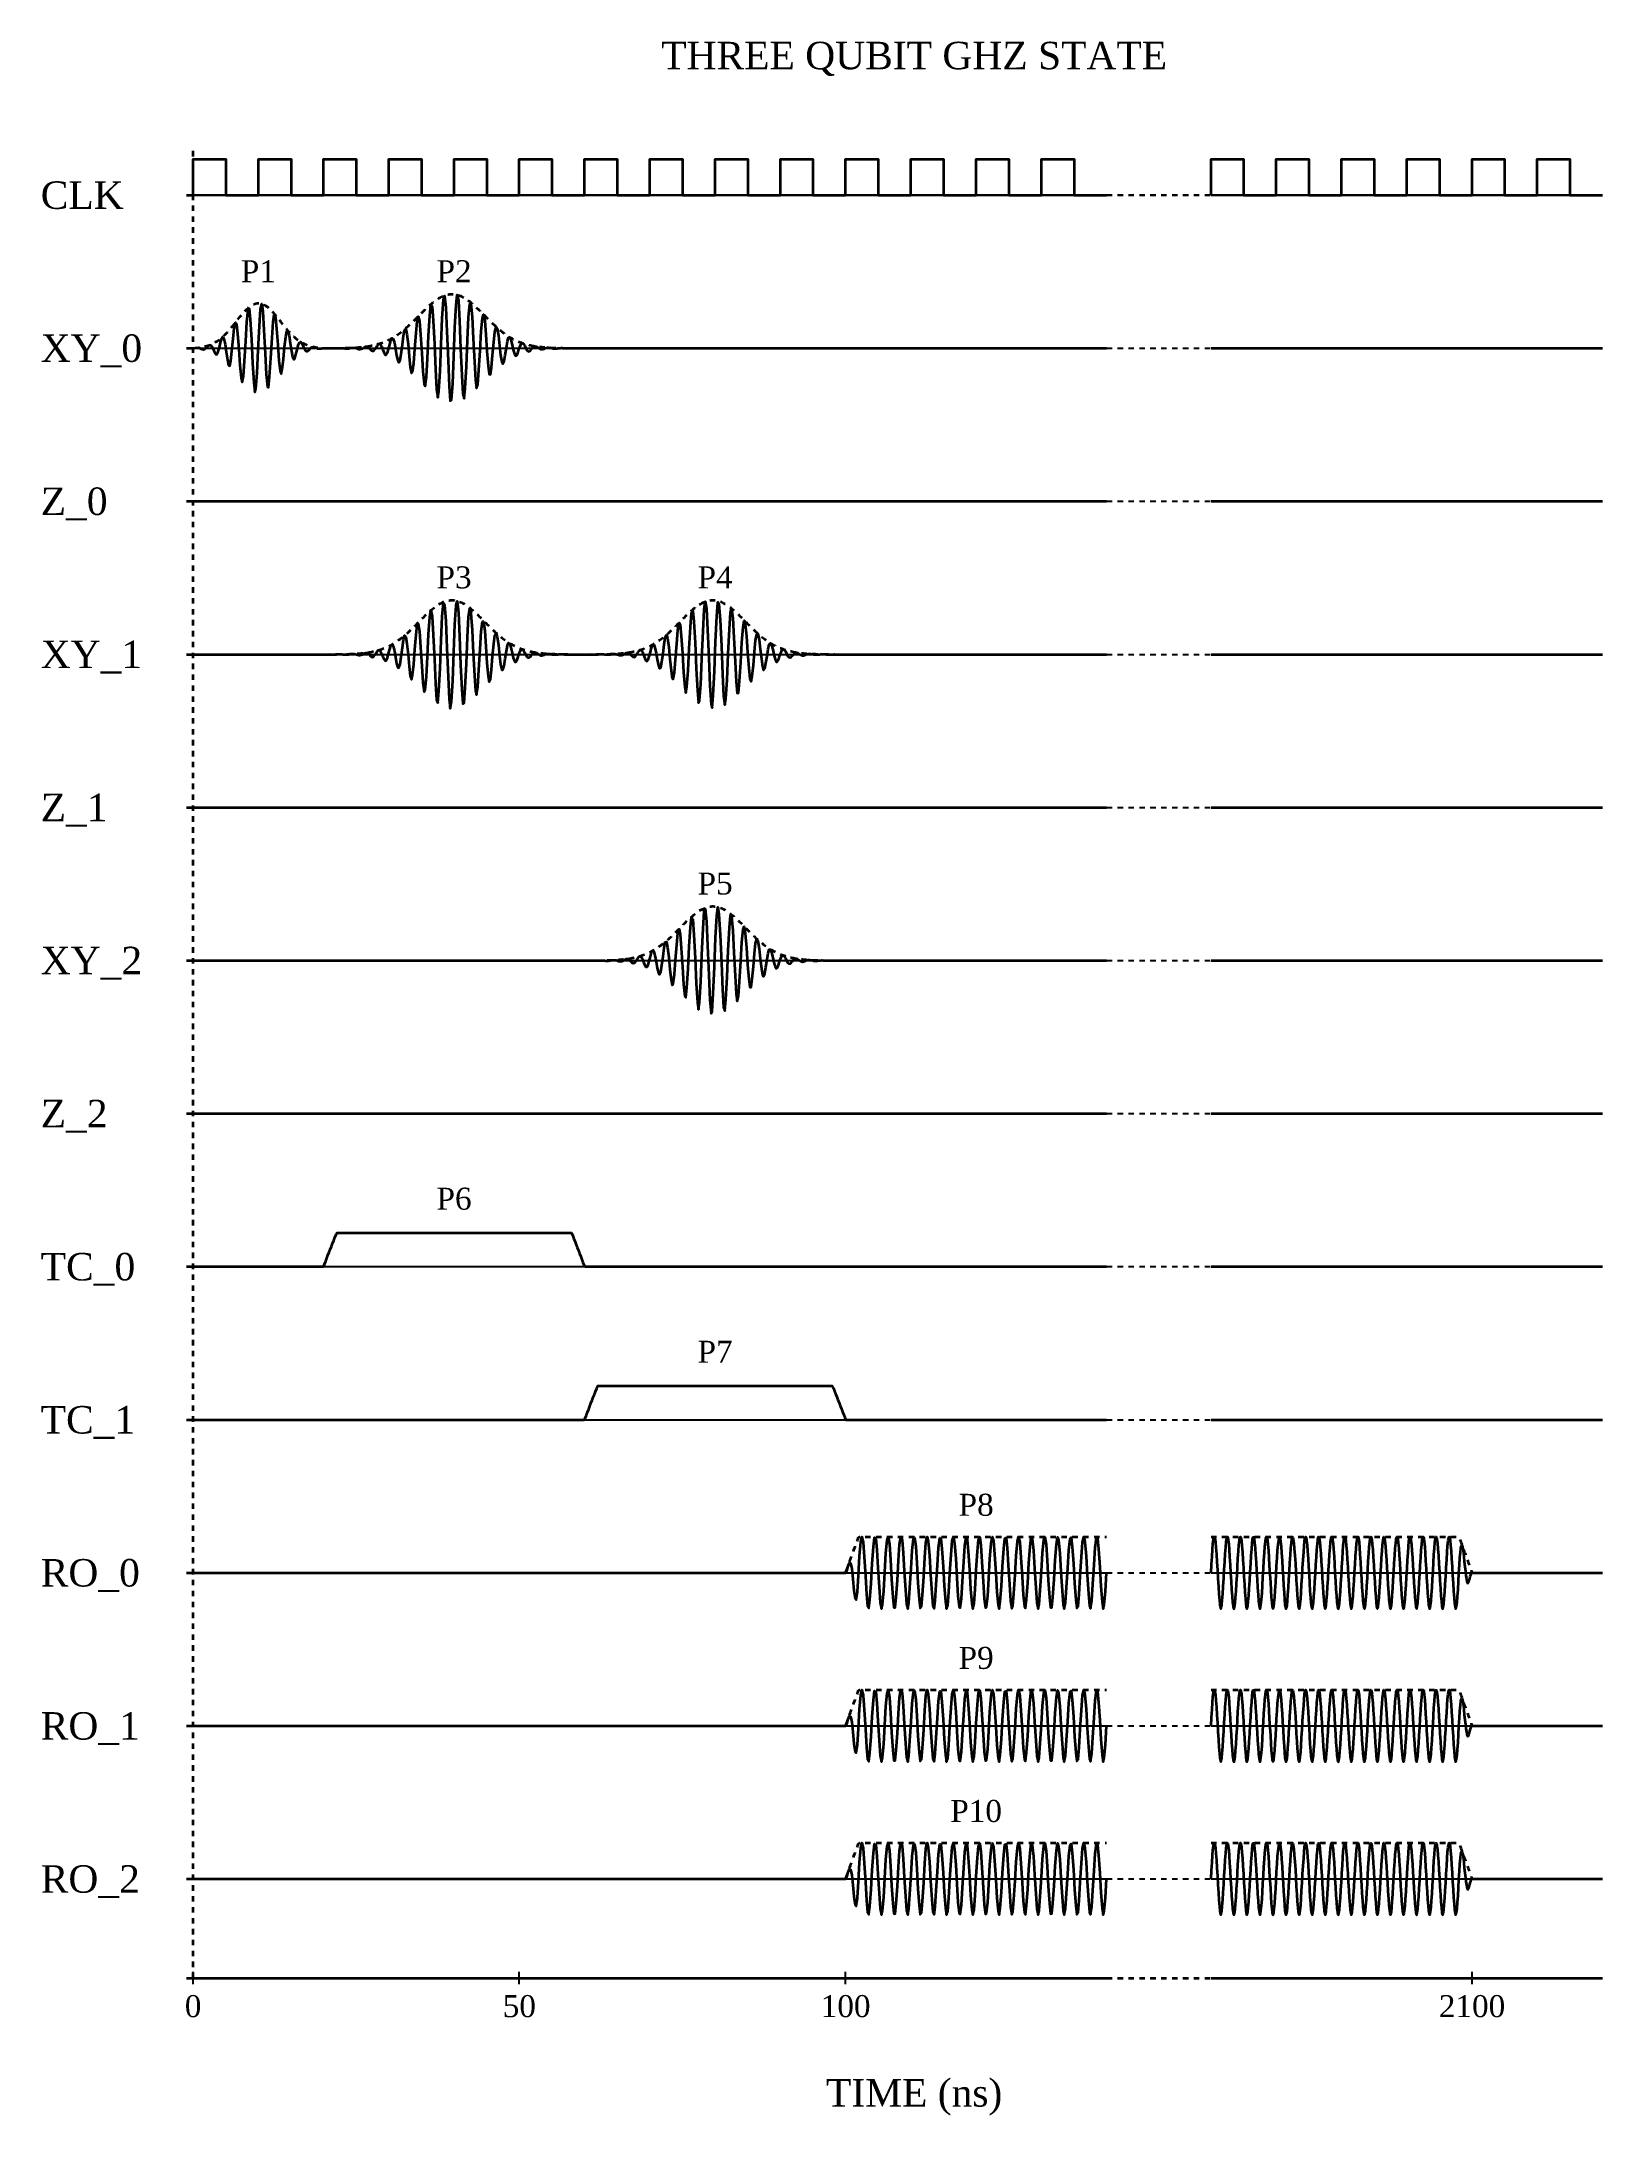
# Model space of a CAD drawing. Header units: metres. Extents: x -19 to 182, y -9 to 258.
import ezdxf
from ezdxf.enums import TextEntityAlignment as Align

# ---------------------------------------------------------------- set-up
doc = ezdxf.new("R2010")
doc.units = ezdxf.units.M
doc.linetypes.add('JIS_02_0.7', pattern=[1.4, 0.7, -0.7])
doc.layers.add('BASE', color=8, linetype='Continuous', lineweight=25)
doc.layers.add('WAVE', color=7, linetype='Continuous', lineweight=35)
doc.layers.add('TEXT', color=7, linetype='Continuous')
doc.styles.add('TNR', font='Times New Roman.ttf')

msp = doc.modelspace()

# ---------------------------------------------------------------- texts
at = {"layer": 'TEXT', "style": 'TNR'}
for s, height, p in [('THREE QUBIT GHZ STATE', 3.5278, (93.43, 255.71)), ('TIME (ns)', 3.528, (93.43, -5.78))]:
    msp.add_text(s, height=height, dxfattribs=at).set_placement(p, align=Align.MIDDLE_CENTER)
for s, p in [('CLK', (-18.73, 237.79)), ('XY_0', (-18.73, 218.15)), ('Z_0', (-18.73, 198.5)), ('XY_1', (-18.73, 178.85)), ('Z_1', (-18.73, 159.2)), ('XY_2', (-18.73, 139.56)), ('Z_2', (-18.73, 119.91)), ('TC_0', (-18.73, 100.26)), ('TC_1', (-18.73, 80.61)), ('RO_0', (-18.73, 60.97)), ('RO_1', (-18.73, 41.32)), ('RO_2', (-18.73, 21.67))]:
    msp.add_text(s, height=3.528, dxfattribs=at).set_placement(p, align=Align.MIDDLE_LEFT)
for s, p in [('P1', (9.22, 225.77)), ('P2', (34.35, 225.77)), ('P3', (34.35, 186.48)), ('P4', (67.87, 186.48)), ('P5', (67.87, 147.18)), ('P6', (34.35, 106.73)), ('P7', (67.87, 87.09)), ('P8', (101.39, 67.44)), ('P9', (101.39, 47.79)), ('P10', (101.39, 28.14))]:
    msp.add_text(s, height=2.822, dxfattribs=at).set_placement(p, align=Align.BOTTOM_CENTER)
for s, height, p in [('0', 2.82, (0.84, 6.76)), ('50', 2.822, (42.73, 6.76)), ('100', 2.822, (84.63, 6.76)), ('2100', 2.822, (165.07, 6.76))]:
    msp.add_text(s, height=height, dxfattribs=at).set_placement(p, align=Align.TOP_CENTER)

# ---------------------------------------------------------------- linework, layer by layer
at = {"layer": 'BASE', "linetype": 'JIS_02_0.7', "lineweight": 35, "flags": 128}
for points in [[(0.84, 8.96), (0.84, 244.15)], [(118.15, 8.96), (131.55, 8.96)]]:
    msp.add_lwpolyline(points, dxfattribs=at)
at = {"layer": 'BASE', "lineweight": 30, "flags": 128}
for points in [[(0, 237.79), (0.84, 237.79)], [(0.84, 237.79), (118.15, 237.79)], [(131.55, 237.79), (181.83, 237.79)]]:
    msp.add_lwpolyline(points, dxfattribs=at)
at = {"layer": 'BASE', "lineweight": 35, "flags": 128}
for points in [[(0, 237.79), (0.84, 237.79)], [(0, 218.15), (0.84, 218.15)], [(0, 198.5), (0.84, 198.5)], [(0, 178.85), (0.84, 178.85)], [(0, 159.2), (0.84, 159.2)], [(0, 139.56), (0.84, 139.56)], [(0, 119.91), (0.84, 119.91)], [(0, 100.26), (0.84, 100.26)], [(0, 80.61), (0.84, 80.61)], [(0, 60.97), (0.84, 60.97)], [(0, 41.32), (0.84, 41.32)], [(0, 21.67), (0.84, 21.67)], [(0, 8.96), (0.84, 8.96)], [(0.84, 8.96), (118.15, 8.96)], [(131.55, 8.96), (181.83, 8.96)]]:
    msp.add_lwpolyline(points, dxfattribs=at)
at = {"layer": 'BASE', "linetype": 'JIS_02_0.7', "lineweight": 30, "flags": 128}
msp.add_lwpolyline([(118.15, 237.79), (131.55, 237.79)], dxfattribs=at)
at = {"layer": 'BASE', "lineweight": 25, "flags": 128}
for points in [[(0, 218.15), (0.84, 218.15)], [(0.84, 218.15), (118.15, 218.15)], [(131.55, 218.15), (181.83, 218.15)], [(0, 198.5), (0.84, 198.5)], [(0.84, 198.5), (118.15, 198.5)], [(131.55, 198.5), (181.83, 198.5)], [(0, 178.85), (0.84, 178.85)], [(0.84, 178.85), (118.15, 178.85)], [(131.55, 178.85), (181.83, 178.85)], [(0, 159.2), (0.84, 159.2)], [(0.84, 159.2), (118.15, 159.2)], [(131.55, 159.2), (181.83, 159.2)], [(0, 139.56), (0.84, 139.56)], [(0.84, 139.56), (118.15, 139.56)], [(131.55, 139.56), (181.83, 139.56)], [(0, 119.91), (0.84, 119.91)], [(0.84, 119.91), (118.15, 119.91)], [(131.55, 119.91), (181.83, 119.91)], [(0, 100.26), (0.84, 100.26)], [(0.84, 100.26), (118.15, 100.26)], [(131.55, 100.26), (181.83, 100.26)], [(0, 80.61), (0.84, 80.61)], [(0.84, 80.61), (118.15, 80.61)], [(131.55, 80.61), (181.83, 80.61)], [(0, 60.97), (0.84, 60.97)], [(0.84, 60.97), (118.15, 60.97)], [(131.55, 60.97), (181.83, 60.97)], [(0, 41.32), (0.84, 41.32)], [(0.84, 41.32), (118.15, 41.32)], [(131.55, 41.32), (181.83, 41.32)], [(0, 21.67), (0.84, 21.67)], [(0.84, 21.67), (118.15, 21.67)], [(131.55, 21.67), (181.83, 21.67)], [(0.84, 8.15), (0.84, 9.77)], [(42.73, 8.15), (42.73, 9.77)], [(84.63, 8.15), (84.63, 9.77)], [(165.07, 8.15), (165.07, 9.77)]]:
    msp.add_lwpolyline(points, dxfattribs=at)
at = {"layer": 'BASE', "linetype": 'JIS_02_0.7', "lineweight": 25, "flags": 128}
for points in [[(118.15, 218.15), (131.55, 218.15)], [(118.15, 198.5), (131.55, 198.5)], [(118.15, 178.85), (131.55, 178.85)], [(118.15, 159.2), (131.55, 159.2)], [(118.15, 139.56), (131.55, 139.56)], [(118.15, 119.91), (131.55, 119.91)], [(118.15, 100.26), (131.55, 100.26)], [(118.15, 80.61), (131.55, 80.61)], [(118.15, 60.97), (131.55, 60.97)], [(118.15, 41.32), (131.55, 41.32)], [(118.15, 21.67), (131.55, 21.67)]]:
    msp.add_lwpolyline(points, dxfattribs=at)
at = {"layer": 'WAVE', "lineweight": 35, "flags": 128}
for points in [[(0.84, 237.79), (0.84, 242.42), (5.03, 242.42), (5.03, 237.79), (9.22, 237.79), (9.22, 242.42), (13.41, 242.42), (13.41, 237.79), (17.6, 237.79), (17.6, 242.42), (21.79, 242.42), (21.79, 237.79), (25.98, 237.79), (25.98, 242.42), (30.17, 242.42), (30.17, 237.79), (34.35, 237.79), (34.35, 242.42), (38.54, 242.42), (38.54, 237.79), (42.73, 237.79), (42.73, 242.42), (46.92, 242.42), (46.92, 237.79), (51.11, 237.79), (51.11, 242.42), (55.3, 242.42), (55.3, 237.79), (59.49, 237.79), (59.49, 242.42), (63.68, 242.42), (63.68, 237.79), (67.87, 237.79), (67.87, 242.42), (72.06, 242.42), (72.06, 237.79), (76.25, 237.79), (76.25, 242.42), (80.44, 242.42), (80.44, 237.79), (84.63, 237.79), (84.63, 242.42), (88.82, 242.42), (88.82, 237.79), (93.01, 237.79), (93.01, 242.42), (97.2, 242.42), (97.2, 237.79), (101.39, 237.79), (101.39, 242.42), (105.58, 242.42), (105.58, 237.79), (109.77, 237.79), (109.77, 242.42), (113.96, 242.42), (113.96, 237.79), (118.15, 237.79)], [(131.55, 237.79), (131.55, 242.42), (135.74, 242.42), (135.74, 237.79), (139.93, 237.79), (139.93, 242.42), (144.12, 242.42), (144.12, 237.79), (148.31, 237.79), (148.31, 242.42), (152.5, 242.42), (152.5, 237.79), (156.69, 237.79), (156.69, 242.42), (160.88, 242.42), (160.88, 237.79), (165.07, 237.79), (165.07, 242.42), (169.26, 242.42), (169.26, 237.79), (173.45, 237.79), (173.45, 242.42), (177.64, 242.42), (177.64, 237.79), (181.83, 237.79)], [(0.84, 218.15), (0.98, 218.15), (1.13, 218.17), (1.28, 218.18), (1.43, 218.19), (1.57, 218.17), (1.72, 218.13), (1.87, 218.07), (2.01, 218.01), (2.16, 217.98), (2.31, 218), (2.45, 218.09), (2.6, 218.24), (2.75, 218.4), (2.89, 218.53), (3.04, 218.55), (3.19, 218.44), (3.33, 218.18), (3.48, 217.85), (3.63, 217.52), (3.77, 217.34), (3.92, 217.38), (4.07, 217.7), (4.21, 218.25), (4.36, 218.88), (4.51, 219.4), (4.66, 219.6), (4.8, 219.35), (4.95, 218.66), (5.1, 217.67), (5.24, 216.66), (5.39, 215.98), (5.54, 215.89), (5.68, 216.53), (5.83, 217.78), (5.98, 219.33), (6.12, 220.7), (6.27, 221.43), (6.42, 221.2), (6.56, 219.97), (6.71, 218.04), (6.86, 215.95), (7, 214.35), (7.15, 213.79), (7.3, 214.55), (7.44, 216.48), (7.59, 219.06), (7.74, 221.52), (7.89, 223.09), (8.03, 223.23), (8.18, 221.82), (8.33, 219.24), (8.47, 216.24), (8.62, 213.72), (8.77, 212.48), (8.91, 212.93), (9.06, 214.94), (9.21, 217.92), (9.35, 220.97), (9.5, 223.17), (9.65, 223.85), (9.79, 222.84), (9.94, 220.47), (10.09, 217.48), (10.23, 214.78), (10.38, 213.17), (10.53, 213.08), (10.67, 214.47), (10.82, 216.85), (10.97, 219.47), (11.12, 221.53), (11.26, 222.47), (11.41, 222.1), (11.56, 220.62), (11.7, 218.56), (11.85, 216.56), (12, 215.21), (12.14, 214.84), (12.29, 215.44), (12.44, 216.75), (12.58, 218.3), (12.73, 219.62), (12.88, 220.35), (13.02, 220.37), (13.17, 219.76), (13.32, 218.78), (13.46, 217.77), (13.61, 217.02), (13.76, 216.7), (13.9, 216.84), (14.05, 217.32), (14.2, 217.95), (14.35, 218.52), (14.49, 218.88), (14.64, 218.97), (14.79, 218.81), (14.93, 218.5), (15.08, 218.15), (15.23, 217.88), (15.37, 217.75), (15.52, 217.75), (15.67, 217.87), (15.81, 218.03), (15.96, 218.18), (16.11, 218.28), (16.25, 218.32), (16.4, 218.29), (16.55, 218.23), (16.69, 218.17), (16.84, 218.12), (16.99, 218.1), (17.13, 218.11), (17.28, 218.12), (17.43, 218.14), (17.58, 218.15), (17.72, 218.15), (17.87, 218.15), (18.02, 218.15), (18.16, 218.15), (18.31, 218.15), (18.46, 218.15), (18.6, 218.14), (18.75, 218.14), (18.9, 218.14), (19.04, 218.14), (19.19, 218.14), (19.34, 218.15), (19.48, 218.16), (19.63, 218.16), (19.78, 218.16), (19.92, 218.16), (20.07, 218.15), (20.22, 218.14), (20.36, 218.12), (20.51, 218.11), (20.66, 218.11), (20.81, 218.12), (20.95, 218.15), (21.1, 218.18), (21.25, 218.2), (21.39, 218.21), (21.54, 218.21), (21.69, 218.18), (21.83, 218.13), (21.98, 218.08), (22.13, 218.04), (22.27, 218.02), (22.42, 218.05), (22.57, 218.11), (22.71, 218.2), (22.86, 218.29), (23.01, 218.35), (23.15, 218.36), (23.3, 218.29), (23.45, 218.16), (23.59, 218), (23.74, 217.86), (23.89, 217.79), (24.04, 217.82), (24.18, 217.97), (24.33, 218.2), (24.48, 218.45), (24.62, 218.65), (24.77, 218.72), (24.92, 218.61), (25.06, 218.33), (25.21, 217.95), (25.36, 217.57), (25.5, 217.31), (25.65, 217.29), (25.8, 217.54), (25.94, 218.02), (26.09, 218.62), (26.24, 219.15), (26.38, 219.43), (26.53, 219.34), (26.68, 218.85), (26.82, 218.08), (26.97, 217.22), (27.12, 216.56), (27.27, 216.31), (27.41, 216.62), (27.56, 217.44), (27.71, 218.59), (27.85, 219.73), (28, 220.49), (28.15, 220.59), (28.29, 219.94), (28.44, 218.66), (28.59, 217.09), (28.73, 215.7), (28.88, 214.94), (29.03, 215.11), (29.17, 216.24), (29.32, 218.06), (29.47, 220.06), (29.61, 221.62), (29.76, 222.23), (29.91, 221.63), (30.05, 219.91), (30.2, 217.52), (30.35, 215.17), (30.5, 213.58), (30.64, 213.29), (30.79, 214.47), (30.94, 216.84), (31.08, 219.73), (31.23, 222.29), (31.38, 223.72), (31.52, 223.51), (31.67, 221.67), (31.82, 218.69), (31.96, 215.43), (32.11, 212.87), (32.26, 211.81), (32.4, 212.64), (32.55, 215.14), (32.7, 218.61), (32.84, 222.02), (32.99, 224.34), (33.14, 224.85), (33.28, 223.36), (33.43, 220.3), (33.58, 216.56), (33.73, 213.26), (33.87, 211.4), (34.02, 211.53), (34.17, 213.63), (34.31, 217.06), (34.46, 220.8), (34.61, 223.73), (34.75, 224.98), (34.9, 224.21), (35.05, 221.66), (35.19, 218.12), (35.34, 214.65), (35.49, 212.29), (35.63, 211.69), (35.78, 213), (35.93, 215.78), (36.07, 219.16), (36.22, 222.14), (36.37, 223.84), (36.51, 223.82), (36.66, 222.15), (36.81, 219.39), (36.96, 216.39), (37.1, 214.04), (37.25, 213), (37.4, 213.5), (37.54, 215.32), (37.69, 217.85), (37.84, 220.31), (37.98, 222), (38.13, 222.47), (38.28, 221.67), (38.42, 219.91), (38.57, 217.77), (38.72, 215.89), (38.86, 214.8), (39.01, 214.75), (39.16, 215.68), (39.3, 217.24), (39.45, 218.92), (39.6, 220.24), (39.75, 220.84), (39.89, 220.62), (40.04, 219.72), (40.19, 218.45), (40.33, 217.23), (40.48, 216.38), (40.63, 216.13), (40.77, 216.47), (40.92, 217.25), (41.07, 218.2), (41.21, 219.03), (41.36, 219.51), (41.51, 219.56), (41.65, 219.2), (41.8, 218.58), (41.95, 217.92), (42.09, 217.41), (42.24, 217.16), (42.39, 217.23), (42.53, 217.54), (42.68, 217.98), (42.83, 218.41), (42.98, 218.71), (43.12, 218.8), (43.27, 218.7), (43.42, 218.46), (43.56, 218.16), (43.71, 217.91), (43.86, 217.76), (44, 217.74), (44.15, 217.84), (44.3, 218), (44.44, 218.19), (44.59, 218.33), (44.74, 218.39), (44.88, 218.38), (45.03, 218.31), (45.18, 218.2), (45.32, 218.09), (45.47, 218.02), (45.62, 218), (45.76, 218.02), (45.91, 218.07), (46.06, 218.13), (46.21, 218.19), (46.35, 218.22), (46.5, 218.23), (46.65, 218.21), (46.79, 218.18), (46.94, 218.14), (47.09, 218.12), (47.23, 218.1), (47.38, 218.11), (47.53, 218.12), (47.67, 218.14), (47.82, 218.15), (47.97, 218.16), (48.11, 218.17), (48.26, 218.16), (48.41, 218.16), (48.55, 218.15), (48.7, 218.14), (48.85, 218.14), (48.99, 218.14), (49.14, 218.14), (49.29, 218.14), (49.44, 218.15), (49.58, 218.15), (49.73, 218.15), (49.88, 218.15), (50.02, 218.15), (50.17, 218.15), (50.32, 218.15), (50.46, 218.15), (50.61, 218.15), (50.76, 218.15), (50.9, 218.15), (51.05, 218.15), (51.2, 218.15), (51.34, 218.15), (51.49, 218.15), (51.64, 218.15), (51.78, 218.15), (51.93, 218.15), (52.08, 218.15), (52.22, 218.15), (52.37, 218.15), (52.52, 218.15), (52.67, 218.15), (52.81, 218.15), (52.96, 218.15), (53.11, 218.15), (53.25, 218.15), (53.4, 218.15), (53.55, 218.15), (53.69, 218.15), (53.84, 218.15), (53.99, 218.15), (54.13, 218.15), (54.28, 218.15), (54.43, 218.15), (54.57, 218.15), (54.72, 218.15), (54.87, 218.15), (55.01, 218.15), (55.16, 218.15), (55.31, 218.15), (55.45, 218.15), (55.6, 218.15), (55.75, 218.15), (55.9, 218.15), (56.04, 218.15), (56.19, 218.15), (56.34, 218.15), (56.48, 218.15), (56.63, 218.15), (56.78, 218.15), (56.92, 218.15), (57.07, 218.15), (57.22, 218.15), (57.36, 218.15), (57.51, 218.15), (57.66, 218.15), (57.8, 218.15), (57.95, 218.15), (58.1, 218.15), (58.24, 218.15), (58.39, 218.15), (58.54, 218.15), (58.68, 218.15), (58.83, 218.15), (58.98, 218.15), (59.13, 218.15), (59.27, 218.15), (59.42, 218.15), (59.57, 218.15), (59.71, 218.15), (59.86, 218.15), (60.01, 218.15), (60.15, 218.15), (60.3, 218.15), (60.45, 218.15), (60.59, 218.15), (60.74, 218.15), (60.89, 218.15), (61.03, 218.15), (61.18, 218.15), (61.33, 218.15), (61.47, 218.15), (61.62, 218.15), (61.77, 218.15), (61.91, 218.15), (62.06, 218.15), (62.21, 218.15), (62.36, 218.15), (62.5, 218.15), (62.65, 218.15), (62.8, 218.15), (62.94, 218.15), (63.09, 218.15), (63.24, 218.15), (63.38, 218.15), (63.53, 218.15), (63.68, 218.15), (63.82, 218.15), (63.97, 218.15), (64.12, 218.15), (64.26, 218.15), (64.41, 218.15), (64.56, 218.15), (64.7, 218.15), (64.85, 218.15), (65, 218.15), (65.14, 218.15), (65.29, 218.15), (65.44, 218.15), (65.59, 218.15), (65.73, 218.15), (65.88, 218.15), (66.03, 218.15), (66.17, 218.15), (66.32, 218.15), (66.47, 218.15), (66.61, 218.15), (66.76, 218.15), (66.91, 218.15), (67.05, 218.15), (67.2, 218.15), (67.35, 218.15), (67.49, 218.15), (67.64, 218.15), (67.79, 218.15), (67.93, 218.15), (68.08, 218.15), (68.23, 218.15), (68.37, 218.15), (68.52, 218.15), (68.67, 218.15), (68.82, 218.15), (68.96, 218.15), (69.11, 218.15), (69.26, 218.15), (69.4, 218.15), (69.55, 218.15), (69.7, 218.15), (69.84, 218.15), (69.99, 218.15), (70.14, 218.15), (70.28, 218.15), (70.43, 218.15), (70.58, 218.15), (70.72, 218.15), (70.87, 218.15), (71.02, 218.15), (71.16, 218.15), (71.31, 218.15), (71.46, 218.15), (71.6, 218.15), (71.75, 218.15), (71.9, 218.15), (72.05, 218.15), (72.19, 218.15), (72.34, 218.15), (72.49, 218.15), (72.63, 218.15), (72.78, 218.15), (72.93, 218.15), (73.07, 218.15), (73.22, 218.15), (73.37, 218.15), (73.51, 218.15), (73.66, 218.15), (73.81, 218.15), (73.95, 218.15), (74.1, 218.15), (74.25, 218.15), (74.39, 218.15), (74.54, 218.15), (74.69, 218.15), (74.83, 218.15), (74.98, 218.15), (75.13, 218.15), (75.28, 218.15), (75.42, 218.15), (75.57, 218.15), (75.72, 218.15), (75.86, 218.15), (76.01, 218.15), (76.16, 218.15), (76.3, 218.15), (76.45, 218.15), (76.6, 218.15), (76.74, 218.15), (76.89, 218.15), (77.04, 218.15), (77.18, 218.15), (77.33, 218.15), (77.48, 218.15), (77.62, 218.15), (77.77, 218.15), (77.92, 218.15), (78.06, 218.15), (78.21, 218.15), (78.36, 218.15), (78.51, 218.15), (78.65, 218.15), (78.8, 218.15), (78.95, 218.15), (79.09, 218.15), (79.24, 218.15), (79.39, 218.15), (79.53, 218.15), (79.68, 218.15), (79.83, 218.15), (79.97, 218.15), (80.12, 218.15), (80.27, 218.15), (80.41, 218.15), (80.56, 218.15), (80.71, 218.15), (80.85, 218.15), (81, 218.15), (81.15, 218.15), (81.29, 218.15), (81.44, 218.15), (81.59, 218.15), (81.74, 218.15), (81.88, 218.15), (82.03, 218.15), (82.18, 218.15), (82.32, 218.15), (82.47, 218.15), (82.62, 218.15), (82.76, 218.15), (82.91, 218.15), (83.06, 218.15), (83.2, 218.15), (83.35, 218.15), (83.5, 218.15), (83.64, 218.15), (83.79, 218.15), (83.94, 218.15), (84.08, 218.15), (84.23, 218.15), (84.38, 218.15), (84.52, 218.15), (84.67, 218.15), (84.82, 218.15), (84.97, 218.15), (85.11, 218.15), (85.26, 218.15), (85.41, 218.15), (85.55, 218.15), (85.7, 218.15), (85.85, 218.15), (85.99, 218.15), (86.14, 218.15), (86.29, 218.15), (86.43, 218.15), (86.58, 218.15), (86.73, 218.15), (86.87, 218.15), (87.02, 218.15), (87.17, 218.15), (87.31, 218.15), (87.46, 218.15), (87.61, 218.15), (87.75, 218.15), (87.9, 218.15), (88.05, 218.15), (88.2, 218.15), (88.34, 218.15), (88.49, 218.15), (88.64, 218.15), (88.78, 218.15), (88.93, 218.15), (89.08, 218.15), (89.22, 218.15), (89.37, 218.15), (89.52, 218.15), (89.66, 218.15), (89.81, 218.15), (89.96, 218.15), (90.1, 218.15), (90.25, 218.15), (90.4, 218.15), (90.54, 218.15), (90.69, 218.15), (90.84, 218.15), (90.98, 218.15), (91.13, 218.15), (91.28, 218.15), (91.43, 218.15), (91.57, 218.15), (91.72, 218.15), (91.87, 218.15), (92.01, 218.15), (92.16, 218.15), (92.31, 218.15), (92.45, 218.15), (92.6, 218.15), (92.75, 218.15), (92.89, 218.15), (93.04, 218.15), (93.19, 218.15), (93.33, 218.15), (93.48, 218.15), (93.63, 218.15), (93.77, 218.15), (93.92, 218.15), (94.07, 218.15), (94.21, 218.15), (94.36, 218.15), (94.51, 218.15), (94.66, 218.15), (94.8, 218.15), (94.95, 218.15), (95.1, 218.15), (95.24, 218.15), (95.39, 218.15), (95.54, 218.15), (95.68, 218.15), (95.83, 218.15), (95.98, 218.15), (96.12, 218.15), (96.27, 218.15), (96.42, 218.15), (96.56, 218.15), (96.71, 218.15), (96.86, 218.15), (97, 218.15), (97.15, 218.15), (97.3, 218.15), (97.44, 218.15), (97.59, 218.15), (97.74, 218.15), (97.89, 218.15), (98.03, 218.15), (98.18, 218.15), (98.33, 218.15), (98.47, 218.15), (98.62, 218.15), (98.77, 218.15), (98.91, 218.15), (99.06, 218.15), (99.21, 218.15), (99.35, 218.15), (99.5, 218.15), (99.65, 218.15), (99.79, 218.15), (99.94, 218.15), (100.09, 218.15), (100.23, 218.15), (100.38, 218.15), (100.53, 218.15), (100.67, 218.15), (100.82, 218.15), (100.97, 218.15), (101.12, 218.15), (101.26, 218.15), (101.41, 218.15), (101.56, 218.15), (101.7, 218.15), (101.85, 218.15), (102, 218.15), (102.14, 218.15), (102.29, 218.15), (102.44, 218.15), (102.58, 218.15), (102.73, 218.15), (102.88, 218.15), (103.02, 218.15), (103.17, 218.15), (103.32, 218.15), (103.46, 218.15), (103.61, 218.15), (103.76, 218.15), (103.91, 218.15), (104.05, 218.15), (104.2, 218.15), (104.35, 218.15), (104.49, 218.15), (104.64, 218.15), (104.79, 218.15), (104.93, 218.15), (105.08, 218.15), (105.23, 218.15), (105.37, 218.15), (105.52, 218.15), (105.67, 218.15), (105.81, 218.15), (105.96, 218.15), (106.11, 218.15), (106.25, 218.15), (106.4, 218.15), (106.55, 218.15), (106.69, 218.15), (106.84, 218.15), (106.99, 218.15), (107.14, 218.15), (107.28, 218.15), (107.43, 218.15), (107.58, 218.15), (107.72, 218.15), (107.87, 218.15), (108.02, 218.15), (108.16, 218.15), (108.31, 218.15), (108.46, 218.15), (108.6, 218.15), (108.75, 218.15), (108.9, 218.15), (109.04, 218.15), (109.19, 218.15), (109.34, 218.15), (109.48, 218.15), (109.63, 218.15), (109.78, 218.15), (109.92, 218.15), (110.07, 218.15), (110.22, 218.15), (110.37, 218.15), (110.51, 218.15), (110.66, 218.15), (110.81, 218.15), (110.95, 218.15), (111.1, 218.15), (111.25, 218.15), (111.39, 218.15), (111.54, 218.15), (111.69, 218.15), (111.83, 218.15), (111.98, 218.15), (112.13, 218.15), (112.27, 218.15), (112.42, 218.15), (112.57, 218.15), (112.71, 218.15), (112.86, 218.15), (113.01, 218.15), (113.15, 218.15), (113.3, 218.15), (113.45, 218.15), (113.6, 218.15), (113.74, 218.15), (113.89, 218.15), (114.04, 218.15), (114.18, 218.15), (114.33, 218.15), (114.48, 218.15), (114.62, 218.15), (114.77, 218.15), (114.92, 218.15), (115.06, 218.15), (115.21, 218.15), (115.36, 218.15), (115.5, 218.15), (115.65, 218.15), (115.8, 218.15), (115.94, 218.15), (116.09, 218.15), (116.24, 218.15), (116.38, 218.15), (116.53, 218.15), (116.68, 218.15), (116.83, 218.15), (116.97, 218.15), (117.12, 218.15), (117.27, 218.15), (117.41, 218.15), (117.56, 218.15), (117.71, 218.15), (117.85, 218.15), (118, 218.15), (118.15, 218.15)], [(131.55, 218.15), (131.62, 218.15), (131.68, 218.15), (131.74, 218.15), (131.8, 218.15), (131.87, 218.15), (131.93, 218.15), (131.99, 218.15), (132.06, 218.15), (132.12, 218.15), (132.18, 218.15), (132.25, 218.15), (132.31, 218.15), (132.37, 218.15), (132.43, 218.15), (132.5, 218.15), (132.56, 218.15), (132.62, 218.15), (132.69, 218.15), (132.75, 218.15), (132.81, 218.15), (132.87, 218.15), (132.94, 218.15), (133, 218.15), (133.06, 218.15), (133.13, 218.15), (133.19, 218.15), (133.25, 218.15), (133.31, 218.15), (133.38, 218.15), (133.44, 218.15), (133.5, 218.15), (133.57, 218.15), (133.63, 218.15), (133.69, 218.15), (133.76, 218.15), (133.82, 218.15), (133.88, 218.15), (133.94, 218.15), (134.01, 218.15), (134.07, 218.15), (134.13, 218.15), (134.2, 218.15), (134.26, 218.15), (134.32, 218.15), (134.38, 218.15), (134.45, 218.15), (134.51, 218.15), (134.57, 218.15), (134.64, 218.15), (134.7, 218.15), (134.76, 218.15), (134.83, 218.15), (134.89, 218.15), (134.95, 218.15), (135.01, 218.15), (135.08, 218.15), (135.14, 218.15), (135.2, 218.15), (135.27, 218.15), (135.33, 218.15), (135.39, 218.15), (135.45, 218.15), (135.52, 218.15), (135.58, 218.15), (135.64, 218.15), (135.71, 218.15), (135.77, 218.15), (135.83, 218.15), (135.89, 218.15), (135.96, 218.15), (136.02, 218.15), (136.08, 218.15), (136.15, 218.15), (136.21, 218.15), (136.27, 218.15), (136.34, 218.15), (136.4, 218.15), (136.46, 218.15), (136.52, 218.15), (136.59, 218.15), (136.65, 218.15), (136.71, 218.15), (136.78, 218.15), (136.84, 218.15), (136.9, 218.15), (136.96, 218.15), (137.03, 218.15), (137.09, 218.15), (137.15, 218.15), (137.22, 218.15), (137.28, 218.15), (137.34, 218.15), (137.4, 218.15), (137.47, 218.15), (137.53, 218.15), (137.59, 218.15), (137.66, 218.15), (137.72, 218.15), (137.78, 218.15), (137.85, 218.15), (137.91, 218.15), (137.97, 218.15), (138.03, 218.15), (138.1, 218.15), (138.16, 218.15), (138.22, 218.15), (138.29, 218.15), (138.35, 218.15), (138.41, 218.15), (138.47, 218.15), (138.54, 218.15), (138.6, 218.15), (138.66, 218.15), (138.73, 218.15), (138.79, 218.15), (138.85, 218.15), (138.92, 218.15), (138.98, 218.15), (139.04, 218.15), (139.1, 218.15), (139.17, 218.15), (139.23, 218.15), (139.29, 218.15), (139.36, 218.15), (139.42, 218.15), (139.48, 218.15), (139.54, 218.15), (139.61, 218.15), (139.67, 218.15), (139.73, 218.15), (139.8, 218.15), (139.86, 218.15), (139.92, 218.15), (139.98, 218.15), (140.05, 218.15), (140.11, 218.15), (140.17, 218.15), (140.24, 218.15), (140.3, 218.15), (140.36, 218.15), (140.43, 218.15), (140.49, 218.15), (140.55, 218.15), (140.61, 218.15), (140.68, 218.15), (140.74, 218.15), (140.8, 218.15), (140.87, 218.15), (140.93, 218.15), (140.99, 218.15), (141.05, 218.15), (141.12, 218.15), (141.18, 218.15), (141.24, 218.15), (141.31, 218.15), (141.37, 218.15), (141.43, 218.15), (141.49, 218.15), (141.56, 218.15), (141.62, 218.15), (141.68, 218.15), (141.75, 218.15), (141.81, 218.15), (141.87, 218.15), (141.94, 218.15), (142, 218.15), (142.06, 218.15), (142.12, 218.15), (142.19, 218.15), (142.25, 218.15), (142.31, 218.15), (142.38, 218.15), (142.44, 218.15), (142.5, 218.15), (142.56, 218.15), (142.63, 218.15), (142.69, 218.15), (142.75, 218.15), (142.82, 218.15), (142.88, 218.15), (142.94, 218.15), (143.01, 218.15), (143.07, 218.15), (143.13, 218.15), (143.19, 218.15), (143.26, 218.15), (143.32, 218.15), (143.38, 218.15), (143.45, 218.15), (143.51, 218.15), (143.57, 218.15), (143.63, 218.15), (143.7, 218.15), (143.76, 218.15), (143.82, 218.15), (143.89, 218.15), (143.95, 218.15), (144.01, 218.15), (144.07, 218.15), (144.14, 218.15), (144.2, 218.15), (144.26, 218.15), (144.33, 218.15), (144.39, 218.15), (144.45, 218.15), (144.52, 218.15), (144.58, 218.15), (144.64, 218.15), (144.7, 218.15), (144.77, 218.15), (144.83, 218.15), (144.89, 218.15), (144.96, 218.15), (145.02, 218.15), (145.08, 218.15), (145.14, 218.15), (145.21, 218.15), (145.27, 218.15), (145.33, 218.15), (145.4, 218.15), (145.46, 218.15), (145.52, 218.15), (145.58, 218.15), (145.65, 218.15), (145.71, 218.15), (145.77, 218.15), (145.84, 218.15), (145.9, 218.15), (145.96, 218.15), (146.03, 218.15), (146.09, 218.15), (146.15, 218.15), (146.21, 218.15), (146.28, 218.15), (146.34, 218.15), (146.4, 218.15), (146.47, 218.15), (146.53, 218.15), (146.59, 218.15), (146.65, 218.15), (146.72, 218.15), (146.78, 218.15), (146.84, 218.15), (146.91, 218.15), (146.97, 218.15), (147.03, 218.15), (147.1, 218.15), (147.16, 218.15), (147.22, 218.15), (147.28, 218.15), (147.35, 218.15), (147.41, 218.15), (147.47, 218.15), (147.54, 218.15), (147.6, 218.15), (147.66, 218.15), (147.72, 218.15), (147.79, 218.15), (147.85, 218.15), (147.91, 218.15), (147.98, 218.15), (148.04, 218.15), (148.1, 218.15), (148.16, 218.15), (148.23, 218.15), (148.29, 218.15), (148.35, 218.15), (148.42, 218.15), (148.48, 218.15), (148.54, 218.15), (148.61, 218.15), (148.67, 218.15), (148.73, 218.15), (148.79, 218.15), (148.86, 218.15), (148.92, 218.15), (148.98, 218.15), (149.05, 218.15), (149.11, 218.15), (149.17, 218.15), (149.23, 218.15), (149.3, 218.15), (149.36, 218.15), (149.42, 218.15), (149.49, 218.15), (149.55, 218.15), (149.61, 218.15), (149.67, 218.15), (149.74, 218.15), (149.8, 218.15), (149.86, 218.15), (149.93, 218.15), (149.99, 218.15), (150.05, 218.15), (150.12, 218.15), (150.18, 218.15), (150.24, 218.15), (150.3, 218.15), (150.37, 218.15), (150.43, 218.15), (150.49, 218.15), (150.56, 218.15), (150.62, 218.15), (150.68, 218.15), (150.74, 218.15), (150.81, 218.15), (150.87, 218.15), (150.93, 218.15), (151, 218.15), (151.06, 218.15), (151.12, 218.15), (151.18, 218.15), (151.25, 218.15), (151.31, 218.15), (151.37, 218.15), (151.44, 218.15), (151.5, 218.15), (151.56, 218.15), (151.63, 218.15), (151.69, 218.15), (151.75, 218.15), (151.81, 218.15), (151.88, 218.15), (151.94, 218.15), (152, 218.15), (152.07, 218.15), (152.13, 218.15), (152.19, 218.15), (152.25, 218.15), (152.32, 218.15), (152.38, 218.15), (152.44, 218.15), (152.51, 218.15), (152.57, 218.15), (152.63, 218.15), (152.7, 218.15), (152.76, 218.15), (152.82, 218.15), (152.88, 218.15), (152.95, 218.15), (153.01, 218.15), (153.07, 218.15), (153.14, 218.15), (153.2, 218.15), (153.26, 218.15), (153.32, 218.15), (153.39, 218.15), (153.45, 218.15), (153.51, 218.15), (153.58, 218.15), (153.64, 218.15), (153.7, 218.15), (153.76, 218.15), (153.83, 218.15), (153.89, 218.15), (153.95, 218.15), (154.02, 218.15), (154.08, 218.15), (154.14, 218.15), (154.21, 218.15), (154.27, 218.15), (154.33, 218.15), (154.39, 218.15), (154.46, 218.15), (154.52, 218.15), (154.58, 218.15), (154.65, 218.15), (154.71, 218.15), (154.77, 218.15), (154.83, 218.15), (154.9, 218.15), (154.96, 218.15), (155.02, 218.15), (155.09, 218.15), (155.15, 218.15), (155.21, 218.15), (155.27, 218.15), (155.34, 218.15), (155.4, 218.15), (155.46, 218.15), (155.53, 218.15), (155.59, 218.15), (155.65, 218.15), (155.72, 218.15), (155.78, 218.15), (155.84, 218.15), (155.9, 218.15), (155.97, 218.15), (156.03, 218.15), (156.09, 218.15), (156.16, 218.15), (156.22, 218.15), (156.28, 218.15), (156.34, 218.15), (156.41, 218.15), (156.47, 218.15), (156.53, 218.15), (156.6, 218.15), (156.66, 218.15), (156.72, 218.15), (156.79, 218.15), (156.85, 218.15), (156.91, 218.15), (156.97, 218.15), (157.04, 218.15), (157.1, 218.15), (157.16, 218.15), (157.23, 218.15), (157.29, 218.15), (157.35, 218.15), (157.41, 218.15), (157.48, 218.15), (157.54, 218.15), (157.6, 218.15), (157.67, 218.15), (157.73, 218.15), (157.79, 218.15), (157.85, 218.15), (157.92, 218.15), (157.98, 218.15), (158.04, 218.15), (158.11, 218.15), (158.17, 218.15), (158.23, 218.15), (158.3, 218.15), (158.36, 218.15), (158.42, 218.15), (158.48, 218.15), (158.55, 218.15), (158.61, 218.15), (158.67, 218.15), (158.74, 218.15), (158.8, 218.15), (158.86, 218.15), (158.92, 218.15), (158.99, 218.15), (159.05, 218.15), (159.11, 218.15), (159.18, 218.15), (159.24, 218.15), (159.3, 218.15), (159.36, 218.15), (159.43, 218.15), (159.49, 218.15), (159.55, 218.15), (159.62, 218.15), (159.68, 218.15), (159.74, 218.15), (159.81, 218.15), (159.87, 218.15), (159.93, 218.15), (159.99, 218.15), (160.06, 218.15), (160.12, 218.15), (160.18, 218.15), (160.25, 218.15), (160.31, 218.15), (160.37, 218.15), (160.43, 218.15), (160.5, 218.15), (160.56, 218.15), (160.62, 218.15), (160.69, 218.15), (160.75, 218.15), (160.81, 218.15), (160.88, 218.15), (160.94, 218.15), (161, 218.15), (161.06, 218.15), (161.13, 218.15), (161.19, 218.15), (161.25, 218.15), (161.32, 218.15), (161.38, 218.15), (161.44, 218.15), (161.5, 218.15), (161.57, 218.15), (161.63, 218.15), (161.69, 218.15), (161.76, 218.15), (161.82, 218.15), (161.88, 218.15), (161.94, 218.15), (162.01, 218.15), (162.07, 218.15), (162.13, 218.15), (162.2, 218.15), (162.26, 218.15), (162.32, 218.15), (162.39, 218.15), (162.45, 218.15), (162.51, 218.15), (162.57, 218.15), (162.64, 218.15), (162.7, 218.15), (162.76, 218.15), (162.83, 218.15), (162.89, 218.15), (162.95, 218.15), (163.01, 218.15), (163.08, 218.15), (163.14, 218.15), (163.2, 218.15), (163.27, 218.15), (163.33, 218.15), (163.39, 218.15), (163.45, 218.15), (163.52, 218.15), (163.58, 218.15), (163.64, 218.15), (163.71, 218.15), (163.77, 218.15), (163.83, 218.15), (163.9, 218.15), (163.96, 218.15), (164.02, 218.15), (164.08, 218.15), (164.15, 218.15), (164.21, 218.15), (164.27, 218.15), (164.34, 218.15), (164.4, 218.15), (164.46, 218.15), (164.52, 218.15), (164.59, 218.15), (164.65, 218.15), (164.71, 218.15), (164.78, 218.15), (164.84, 218.15), (164.9, 218.15), (164.97, 218.15), (165.03, 218.15), (165.09, 218.15), (165.15, 218.15), (165.22, 218.15), (165.28, 218.15), (165.34, 218.15), (165.41, 218.15), (165.47, 218.15), (165.53, 218.15), (165.59, 218.15), (165.66, 218.15), (165.72, 218.15), (165.78, 218.15), (165.85, 218.15), (165.91, 218.15), (165.97, 218.15), (166.03, 218.15), (166.1, 218.15), (166.16, 218.15), (166.22, 218.15), (166.29, 218.15), (166.35, 218.15), (166.41, 218.15), (166.48, 218.15), (166.54, 218.15), (166.6, 218.15), (166.66, 218.15), (166.73, 218.15), (166.79, 218.15), (166.85, 218.15), (166.92, 218.15), (166.98, 218.15), (167.04, 218.15), (167.1, 218.15), (167.17, 218.15), (167.23, 218.15), (167.29, 218.15), (167.36, 218.15), (167.42, 218.15), (167.48, 218.15), (167.54, 218.15), (167.61, 218.15), (167.67, 218.15), (167.73, 218.15), (167.8, 218.15), (167.86, 218.15), (167.92, 218.15), (167.99, 218.15), (168.05, 218.15), (168.11, 218.15), (168.17, 218.15), (168.24, 218.15), (168.3, 218.15), (168.36, 218.15), (168.43, 218.15), (168.49, 218.15), (168.55, 218.15), (168.61, 218.15), (168.68, 218.15), (168.74, 218.15), (168.8, 218.15), (168.87, 218.15), (168.93, 218.15), (168.99, 218.15), (169.05, 218.15), (169.12, 218.15), (169.18, 218.15), (169.24, 218.15), (169.31, 218.15), (169.37, 218.15), (169.43, 218.15), (169.5, 218.15), (169.56, 218.15), (169.62, 218.15), (169.68, 218.15), (169.75, 218.15), (169.81, 218.15), (169.87, 218.15), (169.94, 218.15), (170, 218.15), (170.06, 218.15), (170.12, 218.15), (170.19, 218.15), (170.25, 218.15), (170.31, 218.15), (170.38, 218.15), (170.44, 218.15), (170.5, 218.15), (170.57, 218.15), (170.63, 218.15), (170.69, 218.15), (170.75, 218.15), (170.82, 218.15), (170.88, 218.15), (170.94, 218.15), (171.01, 218.15), (171.07, 218.15), (171.13, 218.15), (171.19, 218.15), (171.26, 218.15), (171.32, 218.15), (171.38, 218.15), (171.45, 218.15), (171.51, 218.15), (171.57, 218.15), (171.63, 218.15), (171.7, 218.15), (171.76, 218.15), (171.82, 218.15), (171.89, 218.15), (171.95, 218.15), (172.01, 218.15), (172.08, 218.15), (172.14, 218.15), (172.2, 218.15), (172.26, 218.15), (172.33, 218.15), (172.39, 218.15), (172.45, 218.15), (172.52, 218.15), (172.58, 218.15), (172.64, 218.15), (172.7, 218.15), (172.77, 218.15), (172.83, 218.15), (172.89, 218.15), (172.96, 218.15), (173.02, 218.15), (173.08, 218.15), (173.14, 218.15), (173.21, 218.15), (173.27, 218.15), (173.33, 218.15), (173.4, 218.15), (173.46, 218.15), (173.52, 218.15), (173.59, 218.15), (173.65, 218.15), (173.71, 218.15), (173.77, 218.15), (173.84, 218.15), (173.9, 218.15), (173.96, 218.15), (174.03, 218.15), (174.09, 218.15), (174.15, 218.15), (174.21, 218.15), (174.28, 218.15), (174.34, 218.15), (174.4, 218.15), (174.47, 218.15), (174.53, 218.15), (174.59, 218.15), (174.66, 218.15), (174.72, 218.15), (174.78, 218.15), (174.84, 218.15), (174.91, 218.15), (174.97, 218.15), (175.03, 218.15), (175.1, 218.15), (175.16, 218.15), (175.22, 218.15), (175.28, 218.15), (175.35, 218.15), (175.41, 218.15), (175.47, 218.15), (175.54, 218.15), (175.6, 218.15), (175.66, 218.15), (175.72, 218.15), (175.79, 218.15), (175.85, 218.15), (175.91, 218.15), (175.98, 218.15), (176.04, 218.15), (176.1, 218.15), (176.17, 218.15), (176.23, 218.15), (176.29, 218.15), (176.35, 218.15), (176.42, 218.15), (176.48, 218.15), (176.54, 218.15), (176.61, 218.15), (176.67, 218.15), (176.73, 218.15), (176.79, 218.15), (176.86, 218.15), (176.92, 218.15), (176.98, 218.15), (177.05, 218.15), (177.11, 218.15), (177.17, 218.15), (177.23, 218.15), (177.3, 218.15), (177.36, 218.15), (177.42, 218.15), (177.49, 218.15), (177.55, 218.15), (177.61, 218.15), (177.68, 218.15), (177.74, 218.15), (177.8, 218.15), (177.86, 218.15), (177.93, 218.15), (177.99, 218.15), (178.05, 218.15), (178.12, 218.15), (178.18, 218.15), (178.24, 218.15), (178.3, 218.15), (178.37, 218.15), (178.43, 218.15), (178.49, 218.15), (178.56, 218.15), (178.62, 218.15), (178.68, 218.15), (178.75, 218.15), (178.81, 218.15), (178.87, 218.15), (178.93, 218.15), (179, 218.15), (179.06, 218.15), (179.12, 218.15), (179.19, 218.15), (179.25, 218.15), (179.31, 218.15), (179.37, 218.15), (179.44, 218.15), (179.5, 218.15), (179.56, 218.15), (179.63, 218.15), (179.69, 218.15), (179.75, 218.15), (179.81, 218.15), (179.88, 218.15), (179.94, 218.15), (180, 218.15), (180.07, 218.15), (180.13, 218.15), (180.19, 218.15), (180.26, 218.15), (180.32, 218.15), (180.38, 218.15), (180.44, 218.15), (180.51, 218.15), (180.57, 218.15), (180.63, 218.15), (180.7, 218.15), (180.76, 218.15), (180.82, 218.15), (180.88, 218.15), (180.95, 218.15), (181.01, 218.15), (181.07, 218.15), (181.14, 218.15), (181.2, 218.15), (181.26, 218.15), (181.32, 218.15), (181.39, 218.15), (181.45, 218.15), (181.51, 218.15), (181.58, 218.15), (181.64, 218.15), (181.7, 218.15), (181.77, 218.15), (181.83, 218.15)], [(0.84, 198.5), (0.98, 198.5), (1.13, 198.5), (1.28, 198.5), (1.43, 198.5), (1.57, 198.5), (1.72, 198.5), (1.87, 198.5), (2.01, 198.5), (2.16, 198.5), (2.31, 198.5), (2.45, 198.5), (2.6, 198.5), (2.75, 198.5), (2.89, 198.5), (3.04, 198.5), (3.19, 198.5), (3.33, 198.5), (3.48, 198.5), (3.63, 198.5), (3.77, 198.5), (3.92, 198.5), (4.07, 198.5), (4.21, 198.5), (4.36, 198.5), (4.51, 198.5), (4.66, 198.5), (4.8, 198.5), (4.95, 198.5), (5.1, 198.5), (5.24, 198.5), (5.39, 198.5), (5.54, 198.5), (5.68, 198.5), (5.83, 198.5), (5.98, 198.5), (6.12, 198.5), (6.27, 198.5), (6.42, 198.5), (6.56, 198.5), (6.71, 198.5), (6.86, 198.5), (7, 198.5), (7.15, 198.5), (7.3, 198.5), (7.44, 198.5), (7.59, 198.5), (7.74, 198.5), (7.89, 198.5), (8.03, 198.5), (8.18, 198.5), (8.33, 198.5), (8.47, 198.5), (8.62, 198.5), (8.77, 198.5), (8.91, 198.5), (9.06, 198.5), (9.21, 198.5), (9.35, 198.5), (9.5, 198.5), (9.65, 198.5), (9.79, 198.5), (9.94, 198.5), (10.09, 198.5), (10.23, 198.5), (10.38, 198.5), (10.53, 198.5), (10.67, 198.5), (10.82, 198.5), (10.97, 198.5), (11.12, 198.5), (11.26, 198.5), (11.41, 198.5), (11.56, 198.5), (11.7, 198.5), (11.85, 198.5), (12, 198.5), (12.14, 198.5), (12.29, 198.5), (12.44, 198.5), (12.58, 198.5), (12.73, 198.5), (12.88, 198.5), (13.02, 198.5), (13.17, 198.5), (13.32, 198.5), (13.46, 198.5), (13.61, 198.5), (13.76, 198.5), (13.9, 198.5), (14.05, 198.5), (14.2, 198.5), (14.35, 198.5), (14.49, 198.5), (14.64, 198.5), (14.79, 198.5), (14.93, 198.5), (15.08, 198.5), (15.23, 198.5), (15.37, 198.5), (15.52, 198.5), (15.67, 198.5), (15.81, 198.5), (15.96, 198.5), (16.11, 198.5), (16.25, 198.5), (16.4, 198.5), (16.55, 198.5), (16.69, 198.5), (16.84, 198.5), (16.99, 198.5), (17.13, 198.5), (17.28, 198.5), (17.43, 198.5), (17.58, 198.5), (17.72, 198.5), (17.87, 198.5), (18.02, 198.5), (18.16, 198.5), (18.31, 198.5), (18.46, 198.5), (18.6, 198.5), (18.75, 198.5), (18.9, 198.5), (19.04, 198.5), (19.19, 198.5), (19.34, 198.5), (19.48, 198.5), (19.63, 198.5), (19.78, 198.5), (19.92, 198.5), (20.07, 198.5), (20.22, 198.5), (20.36, 198.5), (20.51, 198.5), (20.66, 198.5), (20.81, 198.5), (20.95, 198.5), (21.1, 198.5), (21.25, 198.5), (21.39, 198.5), (21.54, 198.5), (21.69, 198.5), (21.83, 198.5), (21.98, 198.5), (22.13, 198.5), (22.27, 198.5), (22.42, 198.5), (22.57, 198.5), (22.71, 198.5), (22.86, 198.5), (23.01, 198.5), (23.15, 198.5), (23.3, 198.5), (23.45, 198.5), (23.59, 198.5), (23.74, 198.5), (23.89, 198.5), (24.04, 198.5), (24.18, 198.5), (24.33, 198.5), (24.48, 198.5), (24.62, 198.5), (24.77, 198.5), (24.92, 198.5), (25.06, 198.5), (25.21, 198.5), (25.36, 198.5), (25.5, 198.5), (25.65, 198.5), (25.8, 198.5), (25.94, 198.5), (26.09, 198.5), (26.24, 198.5), (26.38, 198.5), (26.53, 198.5), (26.68, 198.5), (26.82, 198.5), (26.97, 198.5), (27.12, 198.5), (27.27, 198.5), (27.41, 198.5), (27.56, 198.5), (27.71, 198.5), (27.85, 198.5), (28, 198.5), (28.15, 198.5), (28.29, 198.5), (28.44, 198.5), (28.59, 198.5), (28.73, 198.5), (28.88, 198.5), (29.03, 198.5), (29.17, 198.5), (29.32, 198.5), (29.47, 198.5), (29.61, 198.5), (29.76, 198.5), (29.91, 198.5), (30.05, 198.5), (30.2, 198.5), (30.35, 198.5), (30.5, 198.5), (30.64, 198.5), (30.79, 198.5), (30.94, 198.5), (31.08, 198.5), (31.23, 198.5), (31.38, 198.5), (31.52, 198.5), (31.67, 198.5), (31.82, 198.5), (31.96, 198.5), (32.11, 198.5), (32.26, 198.5), (32.4, 198.5), (32.55, 198.5), (32.7, 198.5), (32.84, 198.5), (32.99, 198.5), (33.14, 198.5), (33.28, 198.5), (33.43, 198.5), (33.58, 198.5), (33.73, 198.5), (33.87, 198.5), (34.02, 198.5), (34.17, 198.5), (34.31, 198.5), (34.46, 198.5), (34.61, 198.5), (34.75, 198.5), (34.9, 198.5), (35.05, 198.5), (35.19, 198.5), (35.34, 198.5), (35.49, 198.5), (35.63, 198.5), (35.78, 198.5), (35.93, 198.5), (36.07, 198.5), (36.22, 198.5), (36.37, 198.5), (36.51, 198.5), (36.66, 198.5), (36.81, 198.5), (36.96, 198.5), (37.1, 198.5), (37.25, 198.5), (37.4, 198.5), (37.54, 198.5), (37.69, 198.5), (37.84, 198.5), (37.98, 198.5), (38.13, 198.5), (38.28, 198.5), (38.42, 198.5), (38.57, 198.5), (38.72, 198.5), (38.86, 198.5), (39.01, 198.5), (39.16, 198.5), (39.3, 198.5), (39.45, 198.5), (39.6, 198.5), (39.75, 198.5), (39.89, 198.5), (40.04, 198.5), (40.19, 198.5), (40.33, 198.5), (40.48, 198.5), (40.63, 198.5), (40.77, 198.5), (40.92, 198.5), (41.07, 198.5), (41.21, 198.5), (41.36, 198.5), (41.51, 198.5), (41.65, 198.5), (41.8, 198.5), (41.95, 198.5), (42.09, 198.5), (42.24, 198.5), (42.39, 198.5), (42.53, 198.5), (42.68, 198.5), (42.83, 198.5), (42.98, 198.5), (43.12, 198.5), (43.27, 198.5), (43.42, 198.5), (43.56, 198.5), (43.71, 198.5), (43.86, 198.5), (44, 198.5), (44.15, 198.5), (44.3, 198.5), (44.44, 198.5), (44.59, 198.5), (44.74, 198.5), (44.88, 198.5), (45.03, 198.5), (45.18, 198.5), (45.32, 198.5), (45.47, 198.5), (45.62, 198.5), (45.76, 198.5), (45.91, 198.5), (46.06, 198.5), (46.21, 198.5), (46.35, 198.5), (46.5, 198.5), (46.65, 198.5), (46.79, 198.5), (46.94, 198.5), (47.09, 198.5), (47.23, 198.5), (47.38, 198.5), (47.53, 198.5), (47.67, 198.5), (47.82, 198.5), (47.97, 198.5), (48.11, 198.5), (48.26, 198.5), (48.41, 198.5), (48.55, 198.5), (48.7, 198.5), (48.85, 198.5), (48.99, 198.5), (49.14, 198.5), (49.29, 198.5), (49.44, 198.5), (49.58, 198.5), (49.73, 198.5), (49.88, 198.5), (50.02, 198.5), (50.17, 198.5), (50.32, 198.5), (50.46, 198.5), (50.61, 198.5), (50.76, 198.5), (50.9, 198.5), (51.05, 198.5), (51.2, 198.5), (51.34, 198.5), (51.49, 198.5), (51.64, 198.5), (51.78, 198.5), (51.93, 198.5), (52.08, 198.5), (52.22, 198.5), (52.37, 198.5), (52.52, 198.5), (52.67, 198.5), (52.81, 198.5), (52.96, 198.5), (53.11, 198.5), (53.25, 198.5), (53.4, 198.5), (53.55, 198.5), (53.69, 198.5), (53.84, 198.5), (53.99, 198.5), (54.13, 198.5), (54.28, 198.5), (54.43, 198.5), (54.57, 198.5), (54.72, 198.5), (54.87, 198.5), (55.01, 198.5), (55.16, 198.5), (55.31, 198.5), (55.45, 198.5), (55.6, 198.5), (55.75, 198.5), (55.9, 198.5), (56.04, 198.5), (56.19, 198.5), (56.34, 198.5), (56.48, 198.5), (56.63, 198.5), (56.78, 198.5), (56.92, 198.5), (57.07, 198.5), (57.22, 198.5), (57.36, 198.5), (57.51, 198.5), (57.66, 198.5), (57.8, 198.5), (57.95, 198.5), (58.1, 198.5), (58.24, 198.5), (58.39, 198.5), (58.54, 198.5), (58.68, 198.5), (58.83, 198.5), (58.98, 198.5), (59.13, 198.5), (59.27, 198.5), (59.42, 198.5), (59.57, 198.5), (59.71, 198.5), (59.86, 198.5), (60.01, 198.5), (60.15, 198.5), (60.3, 198.5), (60.45, 198.5), (60.59, 198.5), (60.74, 198.5), (60.89, 198.5), (61.03, 198.5), (61.18, 198.5), (61.33, 198.5), (61.47, 198.5), (61.62, 198.5), (61.77, 198.5), (61.91, 198.5), (62.06, 198.5), (62.21, 198.5), (62.36, 198.5), (62.5, 198.5), (62.65, 198.5), (62.8, 198.5), (62.94, 198.5), (63.09, 198.5), (63.24, 198.5), (63.38, 198.5), (63.53, 198.5), (63.68, 198.5), (63.82, 198.5), (63.97, 198.5), (64.12, 198.5), (64.26, 198.5), (64.41, 198.5), (64.56, 198.5), (64.7, 198.5), (64.85, 198.5), (65, 198.5), (65.14, 198.5), (65.29, 198.5), (65.44, 198.5), (65.59, 198.5), (65.73, 198.5), (65.88, 198.5), (66.03, 198.5), (66.17, 198.5), (66.32, 198.5), (66.47, 198.5), (66.61, 198.5), (66.76, 198.5), (66.91, 198.5), (67.05, 198.5), (67.2, 198.5), (67.35, 198.5), (67.49, 198.5), (67.64, 198.5), (67.79, 198.5), (67.93, 198.5), (68.08, 198.5), (68.23, 198.5), (68.37, 198.5), (68.52, 198.5), (68.67, 198.5), (68.82, 198.5), (68.96, 198.5), (69.11, 198.5), (69.26, 198.5), (69.4, 198.5), (69.55, 198.5), (69.7, 198.5), (69.84, 198.5), (69.99, 198.5), (70.14, 198.5), (70.28, 198.5), (70.43, 198.5), (70.58, 198.5), (70.72, 198.5), (70.87, 198.5), (71.02, 198.5), (71.16, 198.5), (71.31, 198.5), (71.46, 198.5), (71.6, 198.5), (71.75, 198.5), (71.9, 198.5), (72.05, 198.5), (72.19, 198.5), (72.34, 198.5), (72.49, 198.5), (72.63, 198.5), (72.78, 198.5), (72.93, 198.5), (73.07, 198.5), (73.22, 198.5), (73.37, 198.5), (73.51, 198.5), (73.66, 198.5), (73.81, 198.5), (73.95, 198.5), (74.1, 198.5), (74.25, 198.5), (74.39, 198.5), (74.54, 198.5), (74.69, 198.5), (74.83, 198.5), (74.98, 198.5), (75.13, 198.5), (75.28, 198.5), (75.42, 198.5), (75.57, 198.5), (75.72, 198.5), (75.86, 198.5), (76.01, 198.5), (76.16, 198.5), (76.3, 198.5), (76.45, 198.5), (76.6, 198.5), (76.74, 198.5), (76.89, 198.5), (77.04, 198.5), (77.18, 198.5), (77.33, 198.5), (77.48, 198.5), (77.62, 198.5), (77.77, 198.5), (77.92, 198.5), (78.06, 198.5), (78.21, 198.5), (78.36, 198.5), (78.51, 198.5), (78.65, 198.5), (78.8, 198.5), (78.95, 198.5), (79.09, 198.5), (79.24, 198.5), (79.39, 198.5), (79.53, 198.5), (79.68, 198.5), (79.83, 198.5), (79.97, 198.5), (80.12, 198.5), (80.27, 198.5), (80.41, 198.5), (80.56, 198.5), (80.71, 198.5), (80.85, 198.5), (81, 198.5), (81.15, 198.5), (81.29, 198.5), (81.44, 198.5), (81.59, 198.5), (81.74, 198.5), (81.88, 198.5), (82.03, 198.5), (82.18, 198.5), (82.32, 198.5), (82.47, 198.5), (82.62, 198.5), (82.76, 198.5), (82.91, 198.5), (83.06, 198.5), (83.2, 198.5), (83.35, 198.5), (83.5, 198.5), (83.64, 198.5), (83.79, 198.5), (83.94, 198.5), (84.08, 198.5), (84.23, 198.5), (84.38, 198.5), (84.52, 198.5), (84.67, 198.5), (84.82, 198.5), (84.97, 198.5), (85.11, 198.5), (85.26, 198.5), (85.41, 198.5), (85.55, 198.5), (85.7, 198.5), (85.85, 198.5), (85.99, 198.5), (86.14, 198.5), (86.29, 198.5), (86.43, 198.5), (86.58, 198.5), (86.73, 198.5), (86.87, 198.5), (87.02, 198.5), (87.17, 198.5), (87.31, 198.5), (87.46, 198.5), (87.61, 198.5), (87.75, 198.5), (87.9, 198.5), (88.05, 198.5), (88.2, 198.5), (88.34, 198.5), (88.49, 198.5), (88.64, 198.5), (88.78, 198.5), (88.93, 198.5), (89.08, 198.5), (89.22, 198.5), (89.37, 198.5), (89.52, 198.5), (89.66, 198.5), (89.81, 198.5), (89.96, 198.5), (90.1, 198.5), (90.25, 198.5), (90.4, 198.5), (90.54, 198.5), (90.69, 198.5), (90.84, 198.5), (90.98, 198.5), (91.13, 198.5), (91.28, 198.5), (91.43, 198.5), (91.57, 198.5), (91.72, 198.5), (91.87, 198.5), (92.01, 198.5), (92.16, 198.5), (92.31, 198.5), (92.45, 198.5), (92.6, 198.5), (92.75, 198.5), (92.89, 198.5), (93.04, 198.5), (93.19, 198.5), (93.33, 198.5), (93.48, 198.5), (93.63, 198.5), (93.77, 198.5), (93.92, 198.5), (94.07, 198.5), (94.21, 198.5), (94.36, 198.5), (94.51, 198.5), (94.66, 198.5), (94.8, 198.5), (94.95, 198.5), (95.1, 198.5), (95.24, 198.5), (95.39, 198.5), (95.54, 198.5), (95.68, 198.5), (95.83, 198.5), (95.98, 198.5), (96.12, 198.5), (96.27, 198.5), (96.42, 198.5), (96.56, 198.5), (96.71, 198.5), (96.86, 198.5), (97, 198.5), (97.15, 198.5), (97.3, 198.5), (97.44, 198.5), (97.59, 198.5), (97.74, 198.5), (97.89, 198.5), (98.03, 198.5), (98.18, 198.5), (98.33, 198.5), (98.47, 198.5), (98.62, 198.5), (98.77, 198.5), (98.91, 198.5), (99.06, 198.5), (99.21, 198.5), (99.35, 198.5), (99.5, 198.5), (99.65, 198.5), (99.79, 198.5), (99.94, 198.5), (100.09, 198.5), (100.23, 198.5), (100.38, 198.5), (100.53, 198.5), (100.67, 198.5), (100.82, 198.5), (100.97, 198.5), (101.12, 198.5), (101.26, 198.5), (101.41, 198.5), (101.56, 198.5), (101.7, 198.5), (101.85, 198.5), (102, 198.5), (102.14, 198.5), (102.29, 198.5), (102.44, 198.5), (102.58, 198.5), (102.73, 198.5), (102.88, 198.5), (103.02, 198.5), (103.17, 198.5), (103.32, 198.5), (103.46, 198.5), (103.61, 198.5), (103.76, 198.5), (103.91, 198.5), (104.05, 198.5), (104.2, 198.5), (104.35, 198.5), (104.49, 198.5), (104.64, 198.5), (104.79, 198.5), (104.93, 198.5), (105.08, 198.5), (105.23, 198.5), (105.37, 198.5), (105.52, 198.5), (105.67, 198.5), (105.81, 198.5), (105.96, 198.5), (106.11, 198.5), (106.25, 198.5), (106.4, 198.5), (106.55, 198.5), (106.69, 198.5), (106.84, 198.5), (106.99, 198.5), (107.14, 198.5), (107.28, 198.5), (107.43, 198.5), (107.58, 198.5), (107.72, 198.5), (107.87, 198.5), (108.02, 198.5), (108.16, 198.5), (108.31, 198.5), (108.46, 198.5), (108.6, 198.5), (108.75, 198.5), (108.9, 198.5), (109.04, 198.5), (109.19, 198.5), (109.34, 198.5), (109.48, 198.5), (109.63, 198.5), (109.78, 198.5), (109.92, 198.5), (110.07, 198.5), (110.22, 198.5), (110.37, 198.5), (110.51, 198.5), (110.66, 198.5), (110.81, 198.5), (110.95, 198.5), (111.1, 198.5), (111.25, 198.5), (111.39, 198.5), (111.54, 198.5), (111.69, 198.5), (111.83, 198.5), (111.98, 198.5), (112.13, 198.5), (112.27, 198.5), (112.42, 198.5), (112.57, 198.5), (112.71, 198.5), (112.86, 198.5), (113.01, 198.5), (113.15, 198.5), (113.3, 198.5), (113.45, 198.5), (113.6, 198.5), (113.74, 198.5), (113.89, 198.5), (114.04, 198.5), (114.18, 198.5), (114.33, 198.5), (114.48, 198.5), (114.62, 198.5), (114.77, 198.5), (114.92, 198.5), (115.06, 198.5), (115.21, 198.5), (115.36, 198.5), (115.5, 198.5), (115.65, 198.5), (115.8, 198.5), (115.94, 198.5), (116.09, 198.5), (116.24, 198.5), (116.38, 198.5), (116.53, 198.5), (116.68, 198.5), (116.83, 198.5), (116.97, 198.5), (117.12, 198.5), (117.27, 198.5), (117.41, 198.5), (117.56, 198.5), (117.71, 198.5), (117.85, 198.5), (118, 198.5), (118.15, 198.5)], [(131.55, 198.5), (131.62, 198.5), (131.68, 198.5), (131.74, 198.5), (131.8, 198.5), (131.87, 198.5), (131.93, 198.5), (131.99, 198.5), (132.06, 198.5), (132.12, 198.5), (132.18, 198.5), (132.25, 198.5), (132.31, 198.5), (132.37, 198.5), (132.43, 198.5), (132.5, 198.5), (132.56, 198.5), (132.62, 198.5), (132.69, 198.5), (132.75, 198.5), (132.81, 198.5), (132.87, 198.5), (132.94, 198.5), (133, 198.5), (133.06, 198.5), (133.13, 198.5), (133.19, 198.5), (133.25, 198.5), (133.31, 198.5), (133.38, 198.5), (133.44, 198.5), (133.5, 198.5), (133.57, 198.5), (133.63, 198.5), (133.69, 198.5), (133.76, 198.5), (133.82, 198.5), (133.88, 198.5), (133.94, 198.5), (134.01, 198.5), (134.07, 198.5), (134.13, 198.5), (134.2, 198.5), (134.26, 198.5), (134.32, 198.5), (134.38, 198.5), (134.45, 198.5), (134.51, 198.5), (134.57, 198.5), (134.64, 198.5), (134.7, 198.5), (134.76, 198.5), (134.83, 198.5), (134.89, 198.5), (134.95, 198.5), (135.01, 198.5), (135.08, 198.5), (135.14, 198.5), (135.2, 198.5), (135.27, 198.5), (135.33, 198.5), (135.39, 198.5), (135.45, 198.5), (135.52, 198.5), (135.58, 198.5), (135.64, 198.5), (135.71, 198.5), (135.77, 198.5), (135.83, 198.5), (135.89, 198.5), (135.96, 198.5), (136.02, 198.5), (136.08, 198.5), (136.15, 198.5), (136.21, 198.5), (136.27, 198.5), (136.34, 198.5), (136.4, 198.5), (136.46, 198.5), (136.52, 198.5), (136.59, 198.5), (136.65, 198.5), (136.71, 198.5), (136.78, 198.5), (136.84, 198.5), (136.9, 198.5), (136.96, 198.5), (137.03, 198.5), (137.09, 198.5), (137.15, 198.5), (137.22, 198.5), (137.28, 198.5), (137.34, 198.5), (137.4, 198.5), (137.47, 198.5), (137.53, 198.5), (137.59, 198.5), (137.66, 198.5), (137.72, 198.5), (137.78, 198.5), (137.85, 198.5), (137.91, 198.5), (137.97, 198.5), (138.03, 198.5), (138.1, 198.5), (138.16, 198.5), (138.22, 198.5), (138.29, 198.5), (138.35, 198.5), (138.41, 198.5), (138.47, 198.5), (138.54, 198.5), (138.6, 198.5), (138.66, 198.5), (138.73, 198.5), (138.79, 198.5), (138.85, 198.5), (138.92, 198.5), (138.98, 198.5), (139.04, 198.5), (139.1, 198.5), (139.17, 198.5), (139.23, 198.5), (139.29, 198.5), (139.36, 198.5), (139.42, 198.5), (139.48, 198.5), (139.54, 198.5), (139.61, 198.5), (139.67, 198.5), (139.73, 198.5), (139.8, 198.5), (139.86, 198.5), (139.92, 198.5), (139.98, 198.5), (140.05, 198.5), (140.11, 198.5), (140.17, 198.5), (140.24, 198.5), (140.3, 198.5), (140.36, 198.5), (140.43, 198.5), (140.49, 198.5), (140.55, 198.5), (140.61, 198.5), (140.68, 198.5), (140.74, 198.5), (140.8, 198.5), (140.87, 198.5), (140.93, 198.5), (140.99, 198.5), (141.05, 198.5), (141.12, 198.5), (141.18, 198.5), (141.24, 198.5), (141.31, 198.5), (141.37, 198.5), (141.43, 198.5), (141.49, 198.5), (141.56, 198.5), (141.62, 198.5), (141.68, 198.5), (141.75, 198.5), (141.81, 198.5), (141.87, 198.5), (141.94, 198.5), (142, 198.5), (142.06, 198.5), (142.12, 198.5), (142.19, 198.5), (142.25, 198.5), (142.31, 198.5), (142.38, 198.5), (142.44, 198.5), (142.5, 198.5), (142.56, 198.5), (142.63, 198.5), (142.69, 198.5), (142.75, 198.5), (142.82, 198.5), (142.88, 198.5), (142.94, 198.5), (143.01, 198.5), (143.07, 198.5), (143.13, 198.5), (143.19, 198.5), (143.26, 198.5), (143.32, 198.5), (143.38, 198.5), (143.45, 198.5), (143.51, 198.5), (143.57, 198.5), (143.63, 198.5), (143.7, 198.5), (143.76, 198.5), (143.82, 198.5), (143.89, 198.5), (143.95, 198.5), (144.01, 198.5), (144.07, 198.5), (144.14, 198.5), (144.2, 198.5), (144.26, 198.5), (144.33, 198.5), (144.39, 198.5), (144.45, 198.5), (144.52, 198.5), (144.58, 198.5), (144.64, 198.5), (144.7, 198.5), (144.77, 198.5), (144.83, 198.5), (144.89, 198.5), (144.96, 198.5), (145.02, 198.5), (145.08, 198.5), (145.14, 198.5), (145.21, 198.5), (145.27, 198.5), (145.33, 198.5), (145.4, 198.5), (145.46, 198.5), (145.52, 198.5), (145.58, 198.5), (145.65, 198.5), (145.71, 198.5), (145.77, 198.5), (145.84, 198.5), (145.9, 198.5), (145.96, 198.5), (146.03, 198.5), (146.09, 198.5), (146.15, 198.5), (146.21, 198.5), (146.28, 198.5), (146.34, 198.5), (146.4, 198.5), (146.47, 198.5), (146.53, 198.5), (146.59, 198.5), (146.65, 198.5), (146.72, 198.5), (146.78, 198.5), (146.84, 198.5), (146.91, 198.5), (146.97, 198.5), (147.03, 198.5), (147.1, 198.5), (147.16, 198.5), (147.22, 198.5), (147.28, 198.5), (147.35, 198.5), (147.41, 198.5), (147.47, 198.5), (147.54, 198.5), (147.6, 198.5), (147.66, 198.5), (147.72, 198.5), (147.79, 198.5), (147.85, 198.5), (147.91, 198.5), (147.98, 198.5), (148.04, 198.5), (148.1, 198.5), (148.16, 198.5), (148.23, 198.5), (148.29, 198.5), (148.35, 198.5), (148.42, 198.5), (148.48, 198.5), (148.54, 198.5), (148.61, 198.5), (148.67, 198.5), (148.73, 198.5), (148.79, 198.5), (148.86, 198.5), (148.92, 198.5), (148.98, 198.5), (149.05, 198.5), (149.11, 198.5), (149.17, 198.5), (149.23, 198.5), (149.3, 198.5), (149.36, 198.5), (149.42, 198.5), (149.49, 198.5), (149.55, 198.5), (149.61, 198.5), (149.67, 198.5), (149.74, 198.5), (149.8, 198.5), (149.86, 198.5), (149.93, 198.5), (149.99, 198.5), (150.05, 198.5), (150.12, 198.5), (150.18, 198.5), (150.24, 198.5), (150.3, 198.5), (150.37, 198.5), (150.43, 198.5), (150.49, 198.5), (150.56, 198.5), (150.62, 198.5), (150.68, 198.5), (150.74, 198.5), (150.81, 198.5), (150.87, 198.5), (150.93, 198.5), (151, 198.5), (151.06, 198.5), (151.12, 198.5), (151.18, 198.5), (151.25, 198.5), (151.31, 198.5), (151.37, 198.5), (151.44, 198.5), (151.5, 198.5), (151.56, 198.5), (151.63, 198.5), (151.69, 198.5), (151.75, 198.5), (151.81, 198.5), (151.88, 198.5), (151.94, 198.5), (152, 198.5), (152.07, 198.5), (152.13, 198.5), (152.19, 198.5), (152.25, 198.5), (152.32, 198.5), (152.38, 198.5), (152.44, 198.5), (152.51, 198.5), (152.57, 198.5), (152.63, 198.5), (152.7, 198.5), (152.76, 198.5), (152.82, 198.5), (152.88, 198.5), (152.95, 198.5), (153.01, 198.5), (153.07, 198.5), (153.14, 198.5), (153.2, 198.5), (153.26, 198.5), (153.32, 198.5), (153.39, 198.5), (153.45, 198.5), (153.51, 198.5), (153.58, 198.5), (153.64, 198.5), (153.7, 198.5), (153.76, 198.5), (153.83, 198.5), (153.89, 198.5), (153.95, 198.5), (154.02, 198.5), (154.08, 198.5), (154.14, 198.5), (154.21, 198.5), (154.27, 198.5), (154.33, 198.5), (154.39, 198.5), (154.46, 198.5), (154.52, 198.5), (154.58, 198.5), (154.65, 198.5), (154.71, 198.5), (154.77, 198.5), (154.83, 198.5), (154.9, 198.5), (154.96, 198.5), (155.02, 198.5), (155.09, 198.5), (155.15, 198.5), (155.21, 198.5), (155.27, 198.5), (155.34, 198.5), (155.4, 198.5), (155.46, 198.5), (155.53, 198.5), (155.59, 198.5), (155.65, 198.5), (155.72, 198.5), (155.78, 198.5), (155.84, 198.5), (155.9, 198.5), (155.97, 198.5), (156.03, 198.5), (156.09, 198.5), (156.16, 198.5), (156.22, 198.5), (156.28, 198.5), (156.34, 198.5), (156.41, 198.5), (156.47, 198.5), (156.53, 198.5), (156.6, 198.5), (156.66, 198.5), (156.72, 198.5), (156.79, 198.5), (156.85, 198.5), (156.91, 198.5), (156.97, 198.5), (157.04, 198.5), (157.1, 198.5), (157.16, 198.5), (157.23, 198.5), (157.29, 198.5), (157.35, 198.5), (157.41, 198.5), (157.48, 198.5), (157.54, 198.5), (157.6, 198.5), (157.67, 198.5), (157.73, 198.5), (157.79, 198.5), (157.85, 198.5), (157.92, 198.5), (157.98, 198.5), (158.04, 198.5), (158.11, 198.5), (158.17, 198.5), (158.23, 198.5), (158.3, 198.5), (158.36, 198.5), (158.42, 198.5), (158.48, 198.5), (158.55, 198.5), (158.61, 198.5), (158.67, 198.5), (158.74, 198.5), (158.8, 198.5), (158.86, 198.5), (158.92, 198.5), (158.99, 198.5), (159.05, 198.5), (159.11, 198.5), (159.18, 198.5), (159.24, 198.5), (159.3, 198.5), (159.36, 198.5), (159.43, 198.5), (159.49, 198.5), (159.55, 198.5), (159.62, 198.5), (159.68, 198.5), (159.74, 198.5), (159.81, 198.5), (159.87, 198.5), (159.93, 198.5), (159.99, 198.5), (160.06, 198.5), (160.12, 198.5), (160.18, 198.5), (160.25, 198.5), (160.31, 198.5), (160.37, 198.5), (160.43, 198.5), (160.5, 198.5), (160.56, 198.5), (160.62, 198.5), (160.69, 198.5), (160.75, 198.5), (160.81, 198.5), (160.88, 198.5), (160.94, 198.5), (161, 198.5), (161.06, 198.5), (161.13, 198.5), (161.19, 198.5), (161.25, 198.5), (161.32, 198.5), (161.38, 198.5), (161.44, 198.5), (161.5, 198.5), (161.57, 198.5), (161.63, 198.5), (161.69, 198.5), (161.76, 198.5), (161.82, 198.5), (161.88, 198.5), (161.94, 198.5), (162.01, 198.5), (162.07, 198.5), (162.13, 198.5), (162.2, 198.5), (162.26, 198.5), (162.32, 198.5), (162.39, 198.5), (162.45, 198.5), (162.51, 198.5), (162.57, 198.5), (162.64, 198.5), (162.7, 198.5), (162.76, 198.5), (162.83, 198.5), (162.89, 198.5), (162.95, 198.5), (163.01, 198.5), (163.08, 198.5), (163.14, 198.5), (163.2, 198.5), (163.27, 198.5), (163.33, 198.5), (163.39, 198.5), (163.45, 198.5), (163.52, 198.5), (163.58, 198.5), (163.64, 198.5), (163.71, 198.5), (163.77, 198.5), (163.83, 198.5), (163.9, 198.5), (163.96, 198.5), (164.02, 198.5), (164.08, 198.5), (164.15, 198.5), (164.21, 198.5), (164.27, 198.5), (164.34, 198.5), (164.4, 198.5), (164.46, 198.5), (164.52, 198.5), (164.59, 198.5), (164.65, 198.5), (164.71, 198.5), (164.78, 198.5), (164.84, 198.5), (164.9, 198.5), (164.97, 198.5), (165.03, 198.5), (165.09, 198.5), (165.15, 198.5), (165.22, 198.5), (165.28, 198.5), (165.34, 198.5), (165.41, 198.5), (165.47, 198.5), (165.53, 198.5), (165.59, 198.5), (165.66, 198.5), (165.72, 198.5), (165.78, 198.5), (165.85, 198.5), (165.91, 198.5), (165.97, 198.5), (166.03, 198.5), (166.1, 198.5), (166.16, 198.5), (166.22, 198.5), (166.29, 198.5), (166.35, 198.5), (166.41, 198.5), (166.48, 198.5), (166.54, 198.5), (166.6, 198.5), (166.66, 198.5), (166.73, 198.5), (166.79, 198.5), (166.85, 198.5), (166.92, 198.5), (166.98, 198.5), (167.04, 198.5), (167.1, 198.5), (167.17, 198.5), (167.23, 198.5), (167.29, 198.5), (167.36, 198.5), (167.42, 198.5), (167.48, 198.5), (167.54, 198.5), (167.61, 198.5), (167.67, 198.5), (167.73, 198.5), (167.8, 198.5), (167.86, 198.5), (167.92, 198.5), (167.99, 198.5), (168.05, 198.5), (168.11, 198.5), (168.17, 198.5), (168.24, 198.5), (168.3, 198.5), (168.36, 198.5), (168.43, 198.5), (168.49, 198.5), (168.55, 198.5), (168.61, 198.5), (168.68, 198.5), (168.74, 198.5), (168.8, 198.5), (168.87, 198.5), (168.93, 198.5), (168.99, 198.5), (169.05, 198.5), (169.12, 198.5), (169.18, 198.5), (169.24, 198.5), (169.31, 198.5), (169.37, 198.5), (169.43, 198.5), (169.5, 198.5), (169.56, 198.5), (169.62, 198.5), (169.68, 198.5), (169.75, 198.5), (169.81, 198.5), (169.87, 198.5), (169.94, 198.5), (170, 198.5), (170.06, 198.5), (170.12, 198.5), (170.19, 198.5), (170.25, 198.5), (170.31, 198.5), (170.38, 198.5), (170.44, 198.5), (170.5, 198.5), (170.57, 198.5), (170.63, 198.5), (170.69, 198.5), (170.75, 198.5), (170.82, 198.5), (170.88, 198.5), (170.94, 198.5), (171.01, 198.5), (171.07, 198.5), (171.13, 198.5), (171.19, 198.5), (171.26, 198.5), (171.32, 198.5), (171.38, 198.5), (171.45, 198.5), (171.51, 198.5), (171.57, 198.5), (171.63, 198.5), (171.7, 198.5), (171.76, 198.5), (171.82, 198.5), (171.89, 198.5), (171.95, 198.5), (172.01, 198.5), (172.08, 198.5), (172.14, 198.5), (172.2, 198.5), (172.26, 198.5), (172.33, 198.5), (172.39, 198.5), (172.45, 198.5), (172.52, 198.5), (172.58, 198.5), (172.64, 198.5), (172.7, 198.5), (172.77, 198.5), (172.83, 198.5), (172.89, 198.5), (172.96, 198.5), (173.02, 198.5), (173.08, 198.5), (173.14, 198.5), (173.21, 198.5), (173.27, 198.5), (173.33, 198.5), (173.4, 198.5), (173.46, 198.5), (173.52, 198.5), (173.59, 198.5), (173.65, 198.5), (173.71, 198.5), (173.77, 198.5), (173.84, 198.5), (173.9, 198.5), (173.96, 198.5), (174.03, 198.5), (174.09, 198.5), (174.15, 198.5), (174.21, 198.5), (174.28, 198.5), (174.34, 198.5), (174.4, 198.5), (174.47, 198.5), (174.53, 198.5), (174.59, 198.5), (174.66, 198.5), (174.72, 198.5), (174.78, 198.5), (174.84, 198.5), (174.91, 198.5), (174.97, 198.5), (175.03, 198.5), (175.1, 198.5), (175.16, 198.5), (175.22, 198.5), (175.28, 198.5), (175.35, 198.5), (175.41, 198.5), (175.47, 198.5), (175.54, 198.5), (175.6, 198.5), (175.66, 198.5), (175.72, 198.5), (175.79, 198.5), (175.85, 198.5), (175.91, 198.5), (175.98, 198.5), (176.04, 198.5), (176.1, 198.5), (176.17, 198.5), (176.23, 198.5), (176.29, 198.5), (176.35, 198.5), (176.42, 198.5), (176.48, 198.5), (176.54, 198.5), (176.61, 198.5), (176.67, 198.5), (176.73, 198.5), (176.79, 198.5), (176.86, 198.5), (176.92, 198.5), (176.98, 198.5), (177.05, 198.5), (177.11, 198.5), (177.17, 198.5), (177.23, 198.5), (177.3, 198.5), (177.36, 198.5), (177.42, 198.5), (177.49, 198.5), (177.55, 198.5), (177.61, 198.5), (177.68, 198.5), (177.74, 198.5), (177.8, 198.5), (177.86, 198.5), (177.93, 198.5), (177.99, 198.5), (178.05, 198.5), (178.12, 198.5), (178.18, 198.5), (178.24, 198.5), (178.3, 198.5), (178.37, 198.5), (178.43, 198.5), (178.49, 198.5), (178.56, 198.5), (178.62, 198.5), (178.68, 198.5), (178.75, 198.5), (178.81, 198.5), (178.87, 198.5), (178.93, 198.5), (179, 198.5), (179.06, 198.5), (179.12, 198.5), (179.19, 198.5), (179.25, 198.5), (179.31, 198.5), (179.37, 198.5), (179.44, 198.5), (179.5, 198.5), (179.56, 198.5), (179.63, 198.5), (179.69, 198.5), (179.75, 198.5), (179.81, 198.5), (179.88, 198.5), (179.94, 198.5), (180, 198.5), (180.07, 198.5), (180.13, 198.5), (180.19, 198.5), (180.26, 198.5), (180.32, 198.5), (180.38, 198.5), (180.44, 198.5), (180.51, 198.5), (180.57, 198.5), (180.63, 198.5), (180.7, 198.5), (180.76, 198.5), (180.82, 198.5), (180.88, 198.5), (180.95, 198.5), (181.01, 198.5), (181.07, 198.5), (181.14, 198.5), (181.2, 198.5), (181.26, 198.5), (181.32, 198.5), (181.39, 198.5), (181.45, 198.5), (181.51, 198.5), (181.58, 198.5), (181.64, 198.5), (181.7, 198.5), (181.77, 198.5), (181.83, 198.5)], [(0.84, 178.85), (0.98, 178.85), (1.13, 178.85), (1.28, 178.85), (1.43, 178.85), (1.57, 178.85), (1.72, 178.85), (1.87, 178.85), (2.01, 178.85), (2.16, 178.85), (2.31, 178.85), (2.45, 178.85), (2.6, 178.85), (2.75, 178.85), (2.89, 178.85), (3.04, 178.85), (3.19, 178.85), (3.33, 178.85), (3.48, 178.85), (3.63, 178.85), (3.77, 178.85), (3.92, 178.85), (4.07, 178.85), (4.21, 178.85), (4.36, 178.85), (4.51, 178.85), (4.66, 178.85), (4.8, 178.85), (4.95, 178.85), (5.1, 178.85), (5.24, 178.85), (5.39, 178.85), (5.54, 178.85), (5.68, 178.85), (5.83, 178.85), (5.98, 178.85), (6.12, 178.85), (6.27, 178.85), (6.42, 178.85), (6.56, 178.85), (6.71, 178.85), (6.86, 178.85), (7, 178.85), (7.15, 178.85), (7.3, 178.85), (7.44, 178.85), (7.59, 178.85), (7.74, 178.85), (7.89, 178.85), (8.03, 178.85), (8.18, 178.85), (8.33, 178.85), (8.47, 178.85), (8.62, 178.85), (8.77, 178.85), (8.91, 178.85), (9.06, 178.85), (9.21, 178.85), (9.35, 178.85), (9.5, 178.85), (9.65, 178.85), (9.79, 178.85), (9.94, 178.85), (10.09, 178.85), (10.23, 178.85), (10.38, 178.85), (10.53, 178.85), (10.67, 178.85), (10.82, 178.85), (10.97, 178.85), (11.12, 178.85), (11.26, 178.85), (11.41, 178.85), (11.56, 178.85), (11.7, 178.85), (11.85, 178.85), (12, 178.85), (12.14, 178.85), (12.29, 178.85), (12.44, 178.85), (12.58, 178.85), (12.73, 178.85), (12.88, 178.85), (13.02, 178.85), (13.17, 178.85), (13.32, 178.85), (13.46, 178.85), (13.61, 178.85), (13.76, 178.85), (13.9, 178.85), (14.05, 178.85), (14.2, 178.85), (14.35, 178.85), (14.49, 178.85), (14.64, 178.85), (14.79, 178.85), (14.93, 178.85), (15.08, 178.85), (15.23, 178.85), (15.37, 178.85), (15.52, 178.85), (15.67, 178.85), (15.81, 178.85), (15.96, 178.85), (16.11, 178.85), (16.25, 178.85), (16.4, 178.85), (16.55, 178.85), (16.69, 178.85), (16.84, 178.85), (16.99, 178.85), (17.13, 178.85), (17.28, 178.85), (17.43, 178.85), (17.58, 178.85), (17.72, 178.85), (17.87, 178.85), (18.02, 178.85), (18.16, 178.85), (18.31, 178.85), (18.46, 178.85), (18.6, 178.85), (18.75, 178.84), (18.9, 178.84), (19.04, 178.85), (19.19, 178.85), (19.34, 178.86), (19.48, 178.86), (19.63, 178.87), (19.78, 178.87), (19.92, 178.86), (20.07, 178.85), (20.22, 178.84), (20.36, 178.82), (20.51, 178.82), (20.66, 178.82), (20.81, 178.84), (20.95, 178.86), (21.1, 178.89), (21.25, 178.91), (21.39, 178.92), (21.54, 178.9), (21.69, 178.87), (21.83, 178.82), (21.98, 178.77), (22.13, 178.74), (22.27, 178.74), (22.42, 178.78), (22.57, 178.85), (22.71, 178.94), (22.86, 179.02), (23.01, 179.06), (23.15, 179.04), (23.3, 178.95), (23.45, 178.81), (23.59, 178.66), (23.74, 178.54), (23.89, 178.5), (24.04, 178.57), (24.18, 178.75), (24.33, 178.99), (24.48, 179.23), (24.62, 179.38), (24.77, 179.39), (24.92, 179.22), (25.06, 178.91), (25.21, 178.52), (25.36, 178.17), (25.5, 178), (25.65, 178.07), (25.8, 178.41), (25.94, 178.94), (26.09, 179.52), (26.24, 179.97), (26.38, 180.12), (26.53, 179.89), (26.68, 179.29), (26.82, 178.48), (26.97, 177.68), (27.12, 177.15), (27.27, 177.1), (27.41, 177.59), (27.56, 178.55), (27.71, 179.71), (27.85, 180.73), (28, 181.27), (28.15, 181.11), (28.29, 180.22), (28.44, 178.81), (28.59, 177.27), (28.73, 176.08), (28.88, 175.64), (29.03, 176.17), (29.17, 177.57), (29.32, 179.49), (29.47, 181.37), (29.61, 182.63), (29.76, 182.81), (29.91, 181.78), (30.05, 179.78), (30.2, 177.35), (30.35, 175.22), (30.5, 174.06), (30.64, 174.31), (30.79, 175.95), (30.94, 178.58), (31.08, 181.43), (31.23, 183.64), (31.38, 184.5), (31.52, 183.69), (31.67, 181.37), (31.82, 178.19), (31.96, 175.09), (32.11, 173.02), (32.26, 172.63), (32.4, 174.11), (32.55, 177.05), (32.7, 180.61), (32.84, 183.73), (32.99, 185.44), (33.14, 185.22), (33.28, 183.09), (33.43, 179.66), (33.58, 175.96), (33.73, 173.09), (33.87, 171.91), (34.02, 172.79), (34.17, 175.47), (34.31, 179.15), (34.46, 182.72), (34.61, 185.12), (34.75, 185.66), (34.9, 184.18), (35.05, 181.15), (35.19, 177.49), (35.34, 174.31), (35.49, 172.52), (35.63, 172.63), (35.78, 174.56), (35.93, 177.69), (36.07, 181.06), (36.22, 183.67), (36.37, 184.79), (36.51, 184.13), (36.66, 181.96), (36.81, 178.99), (36.96, 176.1), (37.1, 174.15), (37.25, 173.66), (37.4, 174.7), (37.54, 176.88), (37.69, 179.5), (37.84, 181.79), (37.98, 183.08), (38.13, 183.08), (38.28, 181.86), (38.42, 179.86), (38.57, 177.71), (38.72, 176.05), (38.86, 175.31), (39.01, 175.65), (39.16, 176.87), (39.3, 178.56), (39.45, 180.19), (39.6, 181.3), (39.75, 181.61), (39.89, 181.1), (40.04, 180.01), (40.19, 178.68), (40.33, 177.54), (40.48, 176.88), (40.63, 176.85), (40.77, 177.39), (40.92, 178.28), (41.07, 179.24), (41.21, 179.98), (41.36, 180.32), (41.51, 180.2), (41.65, 179.72), (41.8, 179.05), (41.95, 178.4), (42.09, 177.97), (42.24, 177.83), (42.39, 178), (42.53, 178.39), (42.68, 178.85), (42.83, 179.25), (42.98, 179.49), (43.12, 179.51), (43.27, 179.34), (43.42, 179.06), (43.56, 178.77), (43.71, 178.54), (43.86, 178.43), (44, 178.46), (44.15, 178.59), (44.3, 178.77), (44.44, 178.95), (44.59, 179.07), (44.74, 179.11), (44.88, 179.07), (45.03, 178.98), (45.18, 178.86), (45.32, 178.77), (45.47, 178.71), (45.62, 178.7), (45.76, 178.74), (45.91, 178.8), (46.06, 178.86), (46.21, 178.91), (46.35, 178.93), (46.5, 178.93), (46.65, 178.9), (46.79, 178.87), (46.94, 178.84), (47.09, 178.81), (47.23, 178.81), (47.38, 178.81), (47.53, 178.83), (47.67, 178.85), (47.82, 178.86), (47.97, 178.87), (48.11, 178.87), (48.26, 178.87), (48.41, 178.86), (48.55, 178.85), (48.7, 178.84), (48.85, 178.84), (48.99, 178.84), (49.14, 178.84), (49.29, 178.85), (49.44, 178.85), (49.58, 178.85), (49.73, 178.85), (49.88, 178.85), (50.02, 178.85), (50.17, 178.85), (50.32, 178.85), (50.46, 178.85), (50.61, 178.85), (50.76, 178.85), (50.9, 178.85), (51.05, 178.85), (51.2, 178.85), (51.34, 178.85), (51.49, 178.85), (51.64, 178.85), (51.78, 178.85), (51.93, 178.85), (52.08, 178.85), (52.22, 178.85), (52.37, 178.84), (52.52, 178.84), (52.67, 178.85), (52.81, 178.85), (52.96, 178.86), (53.11, 178.86), (53.25, 178.87), (53.4, 178.87), (53.55, 178.86), (53.69, 178.84), (53.84, 178.83), (53.99, 178.82), (54.13, 178.82), (54.28, 178.82), (54.43, 178.84), (54.57, 178.87), (54.72, 178.9), (54.87, 178.92), (55.01, 178.92), (55.16, 178.89), (55.31, 178.85), (55.45, 178.8), (55.6, 178.75), (55.75, 178.73), (55.9, 178.74), (56.04, 178.8), (56.19, 178.88), (56.34, 178.97), (56.48, 179.05), (56.63, 179.07), (56.78, 179.02), (56.92, 178.91), (57.07, 178.75), (57.22, 178.6), (57.36, 178.51), (57.51, 178.5), (57.66, 178.62), (57.8, 178.83), (57.95, 179.09), (58.1, 179.31), (58.24, 179.42), (58.39, 179.37), (58.54, 179.13), (58.68, 178.77), (58.83, 178.37), (58.98, 178.07), (59.13, 177.97), (59.27, 178.14), (59.42, 178.57), (59.57, 179.15), (59.71, 179.72), (59.86, 180.09), (60.01, 180.11), (60.15, 179.73), (60.3, 179.02), (60.45, 178.17), (60.59, 177.42), (60.74, 177.03), (60.89, 177.18), (61.03, 177.87), (61.18, 178.95), (61.33, 180.13), (61.47, 181.03), (61.62, 181.35), (61.77, 180.91), (61.91, 179.78), (62.06, 178.25), (62.21, 176.76), (62.36, 175.78), (62.5, 175.67), (62.65, 176.54), (62.8, 178.2), (62.94, 180.21), (63.09, 181.96), (63.24, 182.88), (63.38, 182.63), (63.53, 181.2), (63.68, 178.94), (63.82, 176.5), (63.97, 174.63), (64.12, 173.93), (64.26, 174.7), (64.41, 176.78), (64.56, 179.61), (64.7, 182.35), (64.85, 184.17), (65, 184.45), (65.14, 183.05), (65.29, 180.32), (65.44, 177.03), (65.59, 174.18), (65.73, 172.63), (65.88, 172.92), (66.03, 174.99), (66.17, 178.28), (66.32, 181.82), (66.47, 184.55), (66.61, 185.62), (66.76, 184.68), (66.91, 181.99), (67.05, 178.34), (67.2, 174.8), (67.35, 172.45), (67.49, 171.98), (67.64, 173.56), (67.79, 176.7), (67.93, 180.47), (68.08, 183.74), (68.23, 185.53), (68.37, 185.34), (68.52, 183.24), (68.67, 179.88), (68.82, 176.28), (68.96, 173.51), (69.11, 172.37), (69.26, 173.16), (69.4, 175.59), (69.55, 178.9), (69.7, 182.09), (69.84, 184.22), (69.99, 184.71), (70.14, 183.48), (70.28, 180.95), (70.43, 177.92), (70.58, 175.31), (70.72, 173.85), (70.87, 173.91), (71.02, 175.4), (71.16, 177.8), (71.31, 180.36), (71.46, 182.34), (71.6, 183.18), (71.75, 182.72), (71.9, 181.18), (72.05, 179.08), (72.19, 177.07), (72.34, 175.71), (72.49, 175.36), (72.63, 176.04), (72.78, 177.46), (72.93, 179.16), (73.07, 180.63), (73.22, 181.46), (73.37, 181.47), (73.51, 180.73), (73.66, 179.53), (73.81, 178.26), (73.95, 177.27), (74.1, 176.84), (74.25, 177.02), (74.39, 177.7), (74.54, 178.63), (74.69, 179.52), (74.83, 180.12), (74.98, 180.3), (75.13, 180.04), (75.28, 179.48), (75.42, 178.81), (75.57, 178.23), (75.72, 177.91), (75.86, 177.89), (76.01, 178.14), (76.16, 178.56), (76.3, 179), (76.45, 179.35), (76.6, 179.5), (76.74, 179.45), (76.89, 179.24), (77.04, 178.95), (77.18, 178.68), (77.33, 178.49), (77.48, 178.44), (77.62, 178.5), (77.77, 178.66), (77.92, 178.84), (78.06, 179), (78.21, 179.09), (78.36, 179.1), (78.51, 179.04), (78.65, 178.93), (78.8, 178.83), (78.95, 178.74), (79.09, 178.71), (79.24, 178.71), (79.39, 178.76), (79.53, 178.82), (79.68, 178.88), (79.83, 178.92), (79.97, 178.93), (80.12, 178.92), (80.27, 178.89), (80.41, 178.86), (80.56, 178.83), (80.71, 178.81), (80.85, 178.81), (81, 178.82), (81.15, 178.84), (81.29, 178.85), (81.44, 178.87), (81.59, 178.87), (81.74, 178.87), (81.88, 178.86), (82.03, 178.86), (82.18, 178.85), (82.32, 178.84), (82.47, 178.84), (82.62, 178.84), (82.76, 178.85), (82.91, 178.85), (83.06, 178.85), (83.2, 178.85), (83.35, 178.85), (83.5, 178.85), (83.64, 178.85), (83.79, 178.85), (83.94, 178.85), (84.08, 178.85), (84.23, 178.85), (84.38, 178.85), (84.52, 178.85), (84.67, 178.85), (84.82, 178.85), (84.97, 178.85), (85.11, 178.85), (85.26, 178.85), (85.41, 178.85), (85.55, 178.85), (85.7, 178.85), (85.85, 178.85), (85.99, 178.85), (86.14, 178.85), (86.29, 178.85), (86.43, 178.85), (86.58, 178.85), (86.73, 178.85), (86.87, 178.85), (87.02, 178.85), (87.17, 178.85), (87.31, 178.85), (87.46, 178.85), (87.61, 178.85), (87.75, 178.85), (87.9, 178.85), (88.05, 178.85), (88.2, 178.85), (88.34, 178.85), (88.49, 178.85), (88.64, 178.85), (88.78, 178.85), (88.93, 178.85), (89.08, 178.85), (89.22, 178.85), (89.37, 178.85), (89.52, 178.85), (89.66, 178.85), (89.81, 178.85), (89.96, 178.85), (90.1, 178.85), (90.25, 178.85), (90.4, 178.85), (90.54, 178.85), (90.69, 178.85), (90.84, 178.85), (90.98, 178.85), (91.13, 178.85), (91.28, 178.85), (91.43, 178.85), (91.57, 178.85), (91.72, 178.85), (91.87, 178.85), (92.01, 178.85), (92.16, 178.85), (92.31, 178.85), (92.45, 178.85), (92.6, 178.85), (92.75, 178.85), (92.89, 178.85), (93.04, 178.85), (93.19, 178.85), (93.33, 178.85), (93.48, 178.85), (93.63, 178.85), (93.77, 178.85), (93.92, 178.85), (94.07, 178.85), (94.21, 178.85), (94.36, 178.85), (94.51, 178.85), (94.66, 178.85), (94.8, 178.85), (94.95, 178.85), (95.1, 178.85), (95.24, 178.85), (95.39, 178.85), (95.54, 178.85), (95.68, 178.85), (95.83, 178.85), (95.98, 178.85), (96.12, 178.85), (96.27, 178.85), (96.42, 178.85), (96.56, 178.85), (96.71, 178.85), (96.86, 178.85), (97, 178.85), (97.15, 178.85), (97.3, 178.85), (97.44, 178.85), (97.59, 178.85), (97.74, 178.85), (97.89, 178.85), (98.03, 178.85), (98.18, 178.85), (98.33, 178.85), (98.47, 178.85), (98.62, 178.85), (98.77, 178.85), (98.91, 178.85), (99.06, 178.85), (99.21, 178.85), (99.35, 178.85), (99.5, 178.85), (99.65, 178.85), (99.79, 178.85), (99.94, 178.85), (100.09, 178.85), (100.23, 178.85), (100.38, 178.85), (100.53, 178.85), (100.67, 178.85), (100.82, 178.85), (100.97, 178.85), (101.12, 178.85), (101.26, 178.85), (101.41, 178.85), (101.56, 178.85), (101.7, 178.85), (101.85, 178.85), (102, 178.85), (102.14, 178.85), (102.29, 178.85), (102.44, 178.85), (102.58, 178.85), (102.73, 178.85), (102.88, 178.85), (103.02, 178.85), (103.17, 178.85), (103.32, 178.85), (103.46, 178.85), (103.61, 178.85), (103.76, 178.85), (103.91, 178.85), (104.05, 178.85), (104.2, 178.85), (104.35, 178.85), (104.49, 178.85), (104.64, 178.85), (104.79, 178.85), (104.93, 178.85), (105.08, 178.85), (105.23, 178.85), (105.37, 178.85), (105.52, 178.85), (105.67, 178.85), (105.81, 178.85), (105.96, 178.85), (106.11, 178.85), (106.25, 178.85), (106.4, 178.85), (106.55, 178.85), (106.69, 178.85), (106.84, 178.85), (106.99, 178.85), (107.14, 178.85), (107.28, 178.85), (107.43, 178.85), (107.58, 178.85), (107.72, 178.85), (107.87, 178.85), (108.02, 178.85), (108.16, 178.85), (108.31, 178.85), (108.46, 178.85), (108.6, 178.85), (108.75, 178.85), (108.9, 178.85), (109.04, 178.85), (109.19, 178.85), (109.34, 178.85), (109.48, 178.85), (109.63, 178.85), (109.78, 178.85), (109.92, 178.85), (110.07, 178.85), (110.22, 178.85), (110.37, 178.85), (110.51, 178.85), (110.66, 178.85), (110.81, 178.85), (110.95, 178.85), (111.1, 178.85), (111.25, 178.85), (111.39, 178.85), (111.54, 178.85), (111.69, 178.85), (111.83, 178.85), (111.98, 178.85), (112.13, 178.85), (112.27, 178.85), (112.42, 178.85), (112.57, 178.85), (112.71, 178.85), (112.86, 178.85), (113.01, 178.85), (113.15, 178.85), (113.3, 178.85), (113.45, 178.85), (113.6, 178.85), (113.74, 178.85), (113.89, 178.85), (114.04, 178.85), (114.18, 178.85), (114.33, 178.85), (114.48, 178.85), (114.62, 178.85), (114.77, 178.85), (114.92, 178.85), (115.06, 178.85), (115.21, 178.85), (115.36, 178.85), (115.5, 178.85), (115.65, 178.85), (115.8, 178.85), (115.94, 178.85), (116.09, 178.85), (116.24, 178.85), (116.38, 178.85), (116.53, 178.85), (116.68, 178.85), (116.83, 178.85), (116.97, 178.85), (117.12, 178.85), (117.27, 178.85), (117.41, 178.85), (117.56, 178.85), (117.71, 178.85), (117.85, 178.85), (118, 178.85), (118.15, 178.85)], [(131.55, 178.85), (131.62, 178.85), (131.68, 178.85), (131.74, 178.85), (131.8, 178.85), (131.87, 178.85), (131.93, 178.85), (131.99, 178.85), (132.06, 178.85), (132.12, 178.85), (132.18, 178.85), (132.25, 178.85), (132.31, 178.85), (132.37, 178.85), (132.43, 178.85), (132.5, 178.85), (132.56, 178.85), (132.62, 178.85), (132.69, 178.85), (132.75, 178.85), (132.81, 178.85), (132.87, 178.85), (132.94, 178.85), (133, 178.85), (133.06, 178.85), (133.13, 178.85), (133.19, 178.85), (133.25, 178.85), (133.31, 178.85), (133.38, 178.85), (133.44, 178.85), (133.5, 178.85), (133.57, 178.85), (133.63, 178.85), (133.69, 178.85), (133.76, 178.85), (133.82, 178.85), (133.88, 178.85), (133.94, 178.85), (134.01, 178.85), (134.07, 178.85), (134.13, 178.85), (134.2, 178.85), (134.26, 178.85), (134.32, 178.85), (134.38, 178.85), (134.45, 178.85), (134.51, 178.85), (134.57, 178.85), (134.64, 178.85), (134.7, 178.85), (134.76, 178.85), (134.83, 178.85), (134.89, 178.85), (134.95, 178.85), (135.01, 178.85), (135.08, 178.85), (135.14, 178.85), (135.2, 178.85), (135.27, 178.85), (135.33, 178.85), (135.39, 178.85), (135.45, 178.85), (135.52, 178.85), (135.58, 178.85), (135.64, 178.85), (135.71, 178.85), (135.77, 178.85), (135.83, 178.85), (135.89, 178.85), (135.96, 178.85), (136.02, 178.85), (136.08, 178.85), (136.15, 178.85), (136.21, 178.85), (136.27, 178.85), (136.34, 178.85), (136.4, 178.85), (136.46, 178.85), (136.52, 178.85), (136.59, 178.85), (136.65, 178.85), (136.71, 178.85), (136.78, 178.85), (136.84, 178.85), (136.9, 178.85), (136.96, 178.85), (137.03, 178.85), (137.09, 178.85), (137.15, 178.85), (137.22, 178.85), (137.28, 178.85), (137.34, 178.85), (137.4, 178.85), (137.47, 178.85), (137.53, 178.85), (137.59, 178.85), (137.66, 178.85), (137.72, 178.85), (137.78, 178.85), (137.85, 178.85), (137.91, 178.85), (137.97, 178.85), (138.03, 178.85), (138.1, 178.85), (138.16, 178.85), (138.22, 178.85), (138.29, 178.85), (138.35, 178.85), (138.41, 178.85), (138.47, 178.85), (138.54, 178.85), (138.6, 178.85), (138.66, 178.85), (138.73, 178.85), (138.79, 178.85), (138.85, 178.85), (138.92, 178.85), (138.98, 178.85), (139.04, 178.85), (139.1, 178.85), (139.17, 178.85), (139.23, 178.85), (139.29, 178.85), (139.36, 178.85), (139.42, 178.85), (139.48, 178.85), (139.54, 178.85), (139.61, 178.85), (139.67, 178.85), (139.73, 178.85), (139.8, 178.85), (139.86, 178.85), (139.92, 178.85), (139.98, 178.85), (140.05, 178.85), (140.11, 178.85), (140.17, 178.85), (140.24, 178.85), (140.3, 178.85), (140.36, 178.85), (140.43, 178.85), (140.49, 178.85), (140.55, 178.85), (140.61, 178.85), (140.68, 178.85), (140.74, 178.85), (140.8, 178.85), (140.87, 178.85), (140.93, 178.85), (140.99, 178.85), (141.05, 178.85), (141.12, 178.85), (141.18, 178.85), (141.24, 178.85), (141.31, 178.85), (141.37, 178.85), (141.43, 178.85), (141.49, 178.85), (141.56, 178.85), (141.62, 178.85), (141.68, 178.85), (141.75, 178.85), (141.81, 178.85), (141.87, 178.85), (141.94, 178.85), (142, 178.85), (142.06, 178.85), (142.12, 178.85), (142.19, 178.85), (142.25, 178.85), (142.31, 178.85), (142.38, 178.85), (142.44, 178.85), (142.5, 178.85), (142.56, 178.85), (142.63, 178.85), (142.69, 178.85), (142.75, 178.85), (142.82, 178.85), (142.88, 178.85), (142.94, 178.85), (143.01, 178.85), (143.07, 178.85), (143.13, 178.85), (143.19, 178.85), (143.26, 178.85), (143.32, 178.85), (143.38, 178.85), (143.45, 178.85), (143.51, 178.85), (143.57, 178.85), (143.63, 178.85), (143.7, 178.85), (143.76, 178.85), (143.82, 178.85), (143.89, 178.85), (143.95, 178.85), (144.01, 178.85), (144.07, 178.85), (144.14, 178.85), (144.2, 178.85), (144.26, 178.85), (144.33, 178.85), (144.39, 178.85), (144.45, 178.85), (144.52, 178.85), (144.58, 178.85), (144.64, 178.85), (144.7, 178.85), (144.77, 178.85), (144.83, 178.85), (144.89, 178.85), (144.96, 178.85), (145.02, 178.85), (145.08, 178.85), (145.14, 178.85), (145.21, 178.85), (145.27, 178.85), (145.33, 178.85), (145.4, 178.85), (145.46, 178.85), (145.52, 178.85), (145.58, 178.85), (145.65, 178.85), (145.71, 178.85), (145.77, 178.85), (145.84, 178.85), (145.9, 178.85), (145.96, 178.85), (146.03, 178.85), (146.09, 178.85), (146.15, 178.85), (146.21, 178.85), (146.28, 178.85), (146.34, 178.85), (146.4, 178.85), (146.47, 178.85), (146.53, 178.85), (146.59, 178.85), (146.65, 178.85), (146.72, 178.85), (146.78, 178.85), (146.84, 178.85), (146.91, 178.85), (146.97, 178.85), (147.03, 178.85), (147.1, 178.85), (147.16, 178.85), (147.22, 178.85), (147.28, 178.85), (147.35, 178.85), (147.41, 178.85), (147.47, 178.85), (147.54, 178.85), (147.6, 178.85), (147.66, 178.85), (147.72, 178.85), (147.79, 178.85), (147.85, 178.85), (147.91, 178.85), (147.98, 178.85), (148.04, 178.85), (148.1, 178.85), (148.16, 178.85), (148.23, 178.85), (148.29, 178.85), (148.35, 178.85), (148.42, 178.85), (148.48, 178.85), (148.54, 178.85), (148.61, 178.85), (148.67, 178.85), (148.73, 178.85), (148.79, 178.85), (148.86, 178.85), (148.92, 178.85), (148.98, 178.85), (149.05, 178.85), (149.11, 178.85), (149.17, 178.85), (149.23, 178.85), (149.3, 178.85), (149.36, 178.85), (149.42, 178.85), (149.49, 178.85), (149.55, 178.85), (149.61, 178.85), (149.67, 178.85), (149.74, 178.85), (149.8, 178.85), (149.86, 178.85), (149.93, 178.85), (149.99, 178.85), (150.05, 178.85), (150.12, 178.85), (150.18, 178.85), (150.24, 178.85), (150.3, 178.85), (150.37, 178.85), (150.43, 178.85), (150.49, 178.85), (150.56, 178.85), (150.62, 178.85), (150.68, 178.85), (150.74, 178.85), (150.81, 178.85), (150.87, 178.85), (150.93, 178.85), (151, 178.85), (151.06, 178.85), (151.12, 178.85), (151.18, 178.85), (151.25, 178.85), (151.31, 178.85), (151.37, 178.85), (151.44, 178.85), (151.5, 178.85), (151.56, 178.85), (151.63, 178.85), (151.69, 178.85), (151.75, 178.85), (151.81, 178.85), (151.88, 178.85), (151.94, 178.85), (152, 178.85), (152.07, 178.85), (152.13, 178.85), (152.19, 178.85), (152.25, 178.85), (152.32, 178.85), (152.38, 178.85), (152.44, 178.85), (152.51, 178.85), (152.57, 178.85), (152.63, 178.85), (152.7, 178.85), (152.76, 178.85), (152.82, 178.85), (152.88, 178.85), (152.95, 178.85), (153.01, 178.85), (153.07, 178.85), (153.14, 178.85), (153.2, 178.85), (153.26, 178.85), (153.32, 178.85), (153.39, 178.85), (153.45, 178.85), (153.51, 178.85), (153.58, 178.85), (153.64, 178.85), (153.7, 178.85), (153.76, 178.85), (153.83, 178.85), (153.89, 178.85), (153.95, 178.85), (154.02, 178.85), (154.08, 178.85), (154.14, 178.85), (154.21, 178.85), (154.27, 178.85), (154.33, 178.85), (154.39, 178.85), (154.46, 178.85), (154.52, 178.85), (154.58, 178.85), (154.65, 178.85), (154.71, 178.85), (154.77, 178.85), (154.83, 178.85), (154.9, 178.85), (154.96, 178.85), (155.02, 178.85), (155.09, 178.85), (155.15, 178.85), (155.21, 178.85), (155.27, 178.85), (155.34, 178.85), (155.4, 178.85), (155.46, 178.85), (155.53, 178.85), (155.59, 178.85), (155.65, 178.85), (155.72, 178.85), (155.78, 178.85), (155.84, 178.85), (155.9, 178.85), (155.97, 178.85), (156.03, 178.85), (156.09, 178.85), (156.16, 178.85), (156.22, 178.85), (156.28, 178.85), (156.34, 178.85), (156.41, 178.85), (156.47, 178.85), (156.53, 178.85), (156.6, 178.85), (156.66, 178.85), (156.72, 178.85), (156.79, 178.85), (156.85, 178.85), (156.91, 178.85), (156.97, 178.85), (157.04, 178.85), (157.1, 178.85), (157.16, 178.85), (157.23, 178.85), (157.29, 178.85), (157.35, 178.85), (157.41, 178.85), (157.48, 178.85), (157.54, 178.85), (157.6, 178.85), (157.67, 178.85), (157.73, 178.85), (157.79, 178.85), (157.85, 178.85), (157.92, 178.85), (157.98, 178.85), (158.04, 178.85), (158.11, 178.85), (158.17, 178.85), (158.23, 178.85), (158.3, 178.85), (158.36, 178.85), (158.42, 178.85), (158.48, 178.85), (158.55, 178.85), (158.61, 178.85), (158.67, 178.85), (158.74, 178.85), (158.8, 178.85), (158.86, 178.85), (158.92, 178.85), (158.99, 178.85), (159.05, 178.85), (159.11, 178.85), (159.18, 178.85), (159.24, 178.85), (159.3, 178.85), (159.36, 178.85), (159.43, 178.85), (159.49, 178.85), (159.55, 178.85), (159.62, 178.85), (159.68, 178.85), (159.74, 178.85), (159.81, 178.85), (159.87, 178.85), (159.93, 178.85), (159.99, 178.85), (160.06, 178.85), (160.12, 178.85), (160.18, 178.85), (160.25, 178.85), (160.31, 178.85), (160.37, 178.85), (160.43, 178.85), (160.5, 178.85), (160.56, 178.85), (160.62, 178.85), (160.69, 178.85), (160.75, 178.85), (160.81, 178.85), (160.88, 178.85), (160.94, 178.85), (161, 178.85), (161.06, 178.85), (161.13, 178.85), (161.19, 178.85), (161.25, 178.85), (161.32, 178.85), (161.38, 178.85), (161.44, 178.85), (161.5, 178.85), (161.57, 178.85), (161.63, 178.85), (161.69, 178.85), (161.76, 178.85), (161.82, 178.85), (161.88, 178.85), (161.94, 178.85), (162.01, 178.85), (162.07, 178.85), (162.13, 178.85), (162.2, 178.85), (162.26, 178.85), (162.32, 178.85), (162.39, 178.85), (162.45, 178.85), (162.51, 178.85), (162.57, 178.85), (162.64, 178.85), (162.7, 178.85), (162.76, 178.85), (162.83, 178.85), (162.89, 178.85), (162.95, 178.85), (163.01, 178.85), (163.08, 178.85), (163.14, 178.85), (163.2, 178.85), (163.27, 178.85), (163.33, 178.85), (163.39, 178.85), (163.45, 178.85), (163.52, 178.85), (163.58, 178.85), (163.64, 178.85), (163.71, 178.85), (163.77, 178.85), (163.83, 178.85), (163.9, 178.85), (163.96, 178.85), (164.02, 178.85), (164.08, 178.85), (164.15, 178.85), (164.21, 178.85), (164.27, 178.85), (164.34, 178.85), (164.4, 178.85), (164.46, 178.85), (164.52, 178.85), (164.59, 178.85), (164.65, 178.85), (164.71, 178.85), (164.78, 178.85), (164.84, 178.85), (164.9, 178.85), (164.97, 178.85), (165.03, 178.85), (165.09, 178.85), (165.15, 178.85), (165.22, 178.85), (165.28, 178.85), (165.34, 178.85), (165.41, 178.85), (165.47, 178.85), (165.53, 178.85), (165.59, 178.85), (165.66, 178.85), (165.72, 178.85), (165.78, 178.85), (165.85, 178.85), (165.91, 178.85), (165.97, 178.85), (166.03, 178.85), (166.1, 178.85), (166.16, 178.85), (166.22, 178.85), (166.29, 178.85), (166.35, 178.85), (166.41, 178.85), (166.48, 178.85), (166.54, 178.85), (166.6, 178.85), (166.66, 178.85), (166.73, 178.85), (166.79, 178.85), (166.85, 178.85), (166.92, 178.85), (166.98, 178.85), (167.04, 178.85), (167.1, 178.85), (167.17, 178.85), (167.23, 178.85), (167.29, 178.85), (167.36, 178.85), (167.42, 178.85), (167.48, 178.85), (167.54, 178.85), (167.61, 178.85), (167.67, 178.85), (167.73, 178.85), (167.8, 178.85), (167.86, 178.85), (167.92, 178.85), (167.99, 178.85), (168.05, 178.85), (168.11, 178.85), (168.17, 178.85), (168.24, 178.85), (168.3, 178.85), (168.36, 178.85), (168.43, 178.85), (168.49, 178.85), (168.55, 178.85), (168.61, 178.85), (168.68, 178.85), (168.74, 178.85), (168.8, 178.85), (168.87, 178.85), (168.93, 178.85), (168.99, 178.85), (169.05, 178.85), (169.12, 178.85), (169.18, 178.85), (169.24, 178.85), (169.31, 178.85), (169.37, 178.85), (169.43, 178.85), (169.5, 178.85), (169.56, 178.85), (169.62, 178.85), (169.68, 178.85), (169.75, 178.85), (169.81, 178.85), (169.87, 178.85), (169.94, 178.85), (170, 178.85), (170.06, 178.85), (170.12, 178.85), (170.19, 178.85), (170.25, 178.85), (170.31, 178.85), (170.38, 178.85), (170.44, 178.85), (170.5, 178.85), (170.57, 178.85), (170.63, 178.85), (170.69, 178.85), (170.75, 178.85), (170.82, 178.85), (170.88, 178.85), (170.94, 178.85), (171.01, 178.85), (171.07, 178.85), (171.13, 178.85), (171.19, 178.85), (171.26, 178.85), (171.32, 178.85), (171.38, 178.85), (171.45, 178.85), (171.51, 178.85), (171.57, 178.85), (171.63, 178.85), (171.7, 178.85), (171.76, 178.85), (171.82, 178.85), (171.89, 178.85), (171.95, 178.85), (172.01, 178.85), (172.08, 178.85), (172.14, 178.85), (172.2, 178.85), (172.26, 178.85), (172.33, 178.85), (172.39, 178.85), (172.45, 178.85), (172.52, 178.85), (172.58, 178.85), (172.64, 178.85), (172.7, 178.85), (172.77, 178.85), (172.83, 178.85), (172.89, 178.85), (172.96, 178.85), (173.02, 178.85), (173.08, 178.85), (173.14, 178.85), (173.21, 178.85), (173.27, 178.85), (173.33, 178.85), (173.4, 178.85), (173.46, 178.85), (173.52, 178.85), (173.59, 178.85), (173.65, 178.85), (173.71, 178.85), (173.77, 178.85), (173.84, 178.85), (173.9, 178.85), (173.96, 178.85), (174.03, 178.85), (174.09, 178.85), (174.15, 178.85), (174.21, 178.85), (174.28, 178.85), (174.34, 178.85), (174.4, 178.85), (174.47, 178.85), (174.53, 178.85), (174.59, 178.85), (174.66, 178.85), (174.72, 178.85), (174.78, 178.85), (174.84, 178.85), (174.91, 178.85), (174.97, 178.85), (175.03, 178.85), (175.1, 178.85), (175.16, 178.85), (175.22, 178.85), (175.28, 178.85), (175.35, 178.85), (175.41, 178.85), (175.47, 178.85), (175.54, 178.85), (175.6, 178.85), (175.66, 178.85), (175.72, 178.85), (175.79, 178.85), (175.85, 178.85), (175.91, 178.85), (175.98, 178.85), (176.04, 178.85), (176.1, 178.85), (176.17, 178.85), (176.23, 178.85), (176.29, 178.85), (176.35, 178.85), (176.42, 178.85), (176.48, 178.85), (176.54, 178.85), (176.61, 178.85), (176.67, 178.85), (176.73, 178.85), (176.79, 178.85), (176.86, 178.85), (176.92, 178.85), (176.98, 178.85), (177.05, 178.85), (177.11, 178.85), (177.17, 178.85), (177.23, 178.85), (177.3, 178.85), (177.36, 178.85), (177.42, 178.85), (177.49, 178.85), (177.55, 178.85), (177.61, 178.85), (177.68, 178.85), (177.74, 178.85), (177.8, 178.85), (177.86, 178.85), (177.93, 178.85), (177.99, 178.85), (178.05, 178.85), (178.12, 178.85), (178.18, 178.85), (178.24, 178.85), (178.3, 178.85), (178.37, 178.85), (178.43, 178.85), (178.49, 178.85), (178.56, 178.85), (178.62, 178.85), (178.68, 178.85), (178.75, 178.85), (178.81, 178.85), (178.87, 178.85), (178.93, 178.85), (179, 178.85), (179.06, 178.85), (179.12, 178.85), (179.19, 178.85), (179.25, 178.85), (179.31, 178.85), (179.37, 178.85), (179.44, 178.85), (179.5, 178.85), (179.56, 178.85), (179.63, 178.85), (179.69, 178.85), (179.75, 178.85), (179.81, 178.85), (179.88, 178.85), (179.94, 178.85), (180, 178.85), (180.07, 178.85), (180.13, 178.85), (180.19, 178.85), (180.26, 178.85), (180.32, 178.85), (180.38, 178.85), (180.44, 178.85), (180.51, 178.85), (180.57, 178.85), (180.63, 178.85), (180.7, 178.85), (180.76, 178.85), (180.82, 178.85), (180.88, 178.85), (180.95, 178.85), (181.01, 178.85), (181.07, 178.85), (181.14, 178.85), (181.2, 178.85), (181.26, 178.85), (181.32, 178.85), (181.39, 178.85), (181.45, 178.85), (181.51, 178.85), (181.58, 178.85), (181.64, 178.85), (181.7, 178.85), (181.77, 178.85), (181.83, 178.85)], [(0.84, 159.2), (0.98, 159.2), (1.13, 159.2), (1.28, 159.2), (1.43, 159.2), (1.57, 159.2), (1.72, 159.2), (1.87, 159.2), (2.01, 159.2), (2.16, 159.2), (2.31, 159.2), (2.45, 159.2), (2.6, 159.2), (2.75, 159.2), (2.89, 159.2), (3.04, 159.2), (3.19, 159.2), (3.33, 159.2), (3.48, 159.2), (3.63, 159.2), (3.77, 159.2), (3.92, 159.2), (4.07, 159.2), (4.21, 159.2), (4.36, 159.2), (4.51, 159.2), (4.66, 159.2), (4.8, 159.2), (4.95, 159.2), (5.1, 159.2), (5.24, 159.2), (5.39, 159.2), (5.54, 159.2), (5.68, 159.2), (5.83, 159.2), (5.98, 159.2), (6.12, 159.2), (6.27, 159.2), (6.42, 159.2), (6.56, 159.2), (6.71, 159.2), (6.86, 159.2), (7, 159.2), (7.15, 159.2), (7.3, 159.2), (7.44, 159.2), (7.59, 159.2), (7.74, 159.2), (7.89, 159.2), (8.03, 159.2), (8.18, 159.2), (8.33, 159.2), (8.47, 159.2), (8.62, 159.2), (8.77, 159.2), (8.91, 159.2), (9.06, 159.2), (9.21, 159.2), (9.35, 159.2), (9.5, 159.2), (9.65, 159.2), (9.79, 159.2), (9.94, 159.2), (10.09, 159.2), (10.23, 159.2), (10.38, 159.2), (10.53, 159.2), (10.67, 159.2), (10.82, 159.2), (10.97, 159.2), (11.12, 159.2), (11.26, 159.2), (11.41, 159.2), (11.56, 159.2), (11.7, 159.2), (11.85, 159.2), (12, 159.2), (12.14, 159.2), (12.29, 159.2), (12.44, 159.2), (12.58, 159.2), (12.73, 159.2), (12.88, 159.2), (13.02, 159.2), (13.17, 159.2), (13.32, 159.2), (13.46, 159.2), (13.61, 159.2), (13.76, 159.2), (13.9, 159.2), (14.05, 159.2), (14.2, 159.2), (14.35, 159.2), (14.49, 159.2), (14.64, 159.2), (14.79, 159.2), (14.93, 159.2), (15.08, 159.2), (15.23, 159.2), (15.37, 159.2), (15.52, 159.2), (15.67, 159.2), (15.81, 159.2), (15.96, 159.2), (16.11, 159.2), (16.25, 159.2), (16.4, 159.2), (16.55, 159.2), (16.69, 159.2), (16.84, 159.2), (16.99, 159.2), (17.13, 159.2), (17.28, 159.2), (17.43, 159.2), (17.58, 159.2), (17.72, 159.2), (17.87, 159.2), (18.02, 159.2), (18.16, 159.2), (18.31, 159.2), (18.46, 159.2), (18.6, 159.2), (18.75, 159.2), (18.9, 159.2), (19.04, 159.2), (19.19, 159.2), (19.34, 159.2), (19.48, 159.2), (19.63, 159.2), (19.78, 159.2), (19.92, 159.2), (20.07, 159.2), (20.22, 159.2), (20.36, 159.2), (20.51, 159.2), (20.66, 159.2), (20.81, 159.2), (20.95, 159.2), (21.1, 159.2), (21.25, 159.2), (21.39, 159.2), (21.54, 159.2), (21.69, 159.2), (21.83, 159.2), (21.98, 159.2), (22.13, 159.2), (22.27, 159.2), (22.42, 159.2), (22.57, 159.2), (22.71, 159.2), (22.86, 159.2), (23.01, 159.2), (23.15, 159.2), (23.3, 159.2), (23.45, 159.2), (23.59, 159.2), (23.74, 159.2), (23.89, 159.2), (24.04, 159.2), (24.18, 159.2), (24.33, 159.2), (24.48, 159.2), (24.62, 159.2), (24.77, 159.2), (24.92, 159.2), (25.06, 159.2), (25.21, 159.2), (25.36, 159.2), (25.5, 159.2), (25.65, 159.2), (25.8, 159.2), (25.94, 159.2), (26.09, 159.2), (26.24, 159.2), (26.38, 159.2), (26.53, 159.2), (26.68, 159.2), (26.82, 159.2), (26.97, 159.2), (27.12, 159.2), (27.27, 159.2), (27.41, 159.2), (27.56, 159.2), (27.71, 159.2), (27.85, 159.2), (28, 159.2), (28.15, 159.2), (28.29, 159.2), (28.44, 159.2), (28.59, 159.2), (28.73, 159.2), (28.88, 159.2), (29.03, 159.2), (29.17, 159.2), (29.32, 159.2), (29.47, 159.2), (29.61, 159.2), (29.76, 159.2), (29.91, 159.2), (30.05, 159.2), (30.2, 159.2), (30.35, 159.2), (30.5, 159.2), (30.64, 159.2), (30.79, 159.2), (30.94, 159.2), (31.08, 159.2), (31.23, 159.2), (31.38, 159.2), (31.52, 159.2), (31.67, 159.2), (31.82, 159.2), (31.96, 159.2), (32.11, 159.2), (32.26, 159.2), (32.4, 159.2), (32.55, 159.2), (32.7, 159.2), (32.84, 159.2), (32.99, 159.2), (33.14, 159.2), (33.28, 159.2), (33.43, 159.2), (33.58, 159.2), (33.73, 159.2), (33.87, 159.2), (34.02, 159.2), (34.17, 159.2), (34.31, 159.2), (34.46, 159.2), (34.61, 159.2), (34.75, 159.2), (34.9, 159.2), (35.05, 159.2), (35.19, 159.2), (35.34, 159.2), (35.49, 159.2), (35.63, 159.2), (35.78, 159.2), (35.93, 159.2), (36.07, 159.2), (36.22, 159.2), (36.37, 159.2), (36.51, 159.2), (36.66, 159.2), (36.81, 159.2), (36.96, 159.2), (37.1, 159.2), (37.25, 159.2), (37.4, 159.2), (37.54, 159.2), (37.69, 159.2), (37.84, 159.2), (37.98, 159.2), (38.13, 159.2), (38.28, 159.2), (38.42, 159.2), (38.57, 159.2), (38.72, 159.2), (38.86, 159.2), (39.01, 159.2), (39.16, 159.2), (39.3, 159.2), (39.45, 159.2), (39.6, 159.2), (39.75, 159.2), (39.89, 159.2), (40.04, 159.2), (40.19, 159.2), (40.33, 159.2), (40.48, 159.2), (40.63, 159.2), (40.77, 159.2), (40.92, 159.2), (41.07, 159.2), (41.21, 159.2), (41.36, 159.2), (41.51, 159.2), (41.65, 159.2), (41.8, 159.2), (41.95, 159.2), (42.09, 159.2), (42.24, 159.2), (42.39, 159.2), (42.53, 159.2), (42.68, 159.2), (42.83, 159.2), (42.98, 159.2), (43.12, 159.2), (43.27, 159.2), (43.42, 159.2), (43.56, 159.2), (43.71, 159.2), (43.86, 159.2), (44, 159.2), (44.15, 159.2), (44.3, 159.2), (44.44, 159.2), (44.59, 159.2), (44.74, 159.2), (44.88, 159.2), (45.03, 159.2), (45.18, 159.2), (45.32, 159.2), (45.47, 159.2), (45.62, 159.2), (45.76, 159.2), (45.91, 159.2), (46.06, 159.2), (46.21, 159.2), (46.35, 159.2), (46.5, 159.2), (46.65, 159.2), (46.79, 159.2), (46.94, 159.2), (47.09, 159.2), (47.23, 159.2), (47.38, 159.2), (47.53, 159.2), (47.67, 159.2), (47.82, 159.2), (47.97, 159.2), (48.11, 159.2), (48.26, 159.2), (48.41, 159.2), (48.55, 159.2), (48.7, 159.2), (48.85, 159.2), (48.99, 159.2), (49.14, 159.2), (49.29, 159.2), (49.44, 159.2), (49.58, 159.2), (49.73, 159.2), (49.88, 159.2), (50.02, 159.2), (50.17, 159.2), (50.32, 159.2), (50.46, 159.2), (50.61, 159.2), (50.76, 159.2), (50.9, 159.2), (51.05, 159.2), (51.2, 159.2), (51.34, 159.2), (51.49, 159.2), (51.64, 159.2), (51.78, 159.2), (51.93, 159.2), (52.08, 159.2), (52.22, 159.2), (52.37, 159.2), (52.52, 159.2), (52.67, 159.2), (52.81, 159.2), (52.96, 159.2), (53.11, 159.2), (53.25, 159.2), (53.4, 159.2), (53.55, 159.2), (53.69, 159.2), (53.84, 159.2), (53.99, 159.2), (54.13, 159.2), (54.28, 159.2), (54.43, 159.2), (54.57, 159.2), (54.72, 159.2), (54.87, 159.2), (55.01, 159.2), (55.16, 159.2), (55.31, 159.2), (55.45, 159.2), (55.6, 159.2), (55.75, 159.2), (55.9, 159.2), (56.04, 159.2), (56.19, 159.2), (56.34, 159.2), (56.48, 159.2), (56.63, 159.2), (56.78, 159.2), (56.92, 159.2), (57.07, 159.2), (57.22, 159.2), (57.36, 159.2), (57.51, 159.2), (57.66, 159.2), (57.8, 159.2), (57.95, 159.2), (58.1, 159.2), (58.24, 159.2), (58.39, 159.2), (58.54, 159.2), (58.68, 159.2), (58.83, 159.2), (58.98, 159.2), (59.13, 159.2), (59.27, 159.2), (59.42, 159.2), (59.57, 159.2), (59.71, 159.2), (59.86, 159.2), (60.01, 159.2), (60.15, 159.2), (60.3, 159.2), (60.45, 159.2), (60.59, 159.2), (60.74, 159.2), (60.89, 159.2), (61.03, 159.2), (61.18, 159.2), (61.33, 159.2), (61.47, 159.2), (61.62, 159.2), (61.77, 159.2), (61.91, 159.2), (62.06, 159.2), (62.21, 159.2), (62.36, 159.2), (62.5, 159.2), (62.65, 159.2), (62.8, 159.2), (62.94, 159.2), (63.09, 159.2), (63.24, 159.2), (63.38, 159.2), (63.53, 159.2), (63.68, 159.2), (63.82, 159.2), (63.97, 159.2), (64.12, 159.2), (64.26, 159.2), (64.41, 159.2), (64.56, 159.2), (64.7, 159.2), (64.85, 159.2), (65, 159.2), (65.14, 159.2), (65.29, 159.2), (65.44, 159.2), (65.59, 159.2), (65.73, 159.2), (65.88, 159.2), (66.03, 159.2), (66.17, 159.2), (66.32, 159.2), (66.47, 159.2), (66.61, 159.2), (66.76, 159.2), (66.91, 159.2), (67.05, 159.2), (67.2, 159.2), (67.35, 159.2), (67.49, 159.2), (67.64, 159.2), (67.79, 159.2), (67.93, 159.2), (68.08, 159.2), (68.23, 159.2), (68.37, 159.2), (68.52, 159.2), (68.67, 159.2), (68.82, 159.2), (68.96, 159.2), (69.11, 159.2), (69.26, 159.2), (69.4, 159.2), (69.55, 159.2), (69.7, 159.2), (69.84, 159.2), (69.99, 159.2), (70.14, 159.2), (70.28, 159.2), (70.43, 159.2), (70.58, 159.2), (70.72, 159.2), (70.87, 159.2), (71.02, 159.2), (71.16, 159.2), (71.31, 159.2), (71.46, 159.2), (71.6, 159.2), (71.75, 159.2), (71.9, 159.2), (72.05, 159.2), (72.19, 159.2), (72.34, 159.2), (72.49, 159.2), (72.63, 159.2), (72.78, 159.2), (72.93, 159.2), (73.07, 159.2), (73.22, 159.2), (73.37, 159.2), (73.51, 159.2), (73.66, 159.2), (73.81, 159.2), (73.95, 159.2), (74.1, 159.2), (74.25, 159.2), (74.39, 159.2), (74.54, 159.2), (74.69, 159.2), (74.83, 159.2), (74.98, 159.2), (75.13, 159.2), (75.28, 159.2), (75.42, 159.2), (75.57, 159.2), (75.72, 159.2), (75.86, 159.2), (76.01, 159.2), (76.16, 159.2), (76.3, 159.2), (76.45, 159.2), (76.6, 159.2), (76.74, 159.2), (76.89, 159.2), (77.04, 159.2), (77.18, 159.2), (77.33, 159.2), (77.48, 159.2), (77.62, 159.2), (77.77, 159.2), (77.92, 159.2), (78.06, 159.2), (78.21, 159.2), (78.36, 159.2), (78.51, 159.2), (78.65, 159.2), (78.8, 159.2), (78.95, 159.2), (79.09, 159.2), (79.24, 159.2), (79.39, 159.2), (79.53, 159.2), (79.68, 159.2), (79.83, 159.2), (79.97, 159.2), (80.12, 159.2), (80.27, 159.2), (80.41, 159.2), (80.56, 159.2), (80.71, 159.2), (80.85, 159.2), (81, 159.2), (81.15, 159.2), (81.29, 159.2), (81.44, 159.2), (81.59, 159.2), (81.74, 159.2), (81.88, 159.2), (82.03, 159.2), (82.18, 159.2), (82.32, 159.2), (82.47, 159.2), (82.62, 159.2), (82.76, 159.2), (82.91, 159.2), (83.06, 159.2), (83.2, 159.2), (83.35, 159.2), (83.5, 159.2), (83.64, 159.2), (83.79, 159.2), (83.94, 159.2), (84.08, 159.2), (84.23, 159.2), (84.38, 159.2), (84.52, 159.2), (84.67, 159.2), (84.82, 159.2), (84.97, 159.2), (85.11, 159.2), (85.26, 159.2), (85.41, 159.2), (85.55, 159.2), (85.7, 159.2), (85.85, 159.2), (85.99, 159.2), (86.14, 159.2), (86.29, 159.2), (86.43, 159.2), (86.58, 159.2), (86.73, 159.2), (86.87, 159.2), (87.02, 159.2), (87.17, 159.2), (87.31, 159.2), (87.46, 159.2), (87.61, 159.2), (87.75, 159.2), (87.9, 159.2), (88.05, 159.2), (88.2, 159.2), (88.34, 159.2), (88.49, 159.2), (88.64, 159.2), (88.78, 159.2), (88.93, 159.2), (89.08, 159.2), (89.22, 159.2), (89.37, 159.2), (89.52, 159.2), (89.66, 159.2), (89.81, 159.2), (89.96, 159.2), (90.1, 159.2), (90.25, 159.2), (90.4, 159.2), (90.54, 159.2), (90.69, 159.2), (90.84, 159.2), (90.98, 159.2), (91.13, 159.2), (91.28, 159.2), (91.43, 159.2), (91.57, 159.2), (91.72, 159.2), (91.87, 159.2), (92.01, 159.2), (92.16, 159.2), (92.31, 159.2), (92.45, 159.2), (92.6, 159.2), (92.75, 159.2), (92.89, 159.2), (93.04, 159.2), (93.19, 159.2), (93.33, 159.2), (93.48, 159.2), (93.63, 159.2), (93.77, 159.2), (93.92, 159.2), (94.07, 159.2), (94.21, 159.2), (94.36, 159.2), (94.51, 159.2), (94.66, 159.2), (94.8, 159.2), (94.95, 159.2), (95.1, 159.2), (95.24, 159.2), (95.39, 159.2), (95.54, 159.2), (95.68, 159.2), (95.83, 159.2), (95.98, 159.2), (96.12, 159.2), (96.27, 159.2), (96.42, 159.2), (96.56, 159.2), (96.71, 159.2), (96.86, 159.2), (97, 159.2), (97.15, 159.2), (97.3, 159.2), (97.44, 159.2), (97.59, 159.2), (97.74, 159.2), (97.89, 159.2), (98.03, 159.2), (98.18, 159.2), (98.33, 159.2), (98.47, 159.2), (98.62, 159.2), (98.77, 159.2), (98.91, 159.2), (99.06, 159.2), (99.21, 159.2), (99.35, 159.2), (99.5, 159.2), (99.65, 159.2), (99.79, 159.2), (99.94, 159.2), (100.09, 159.2), (100.23, 159.2), (100.38, 159.2), (100.53, 159.2), (100.67, 159.2), (100.82, 159.2), (100.97, 159.2), (101.12, 159.2), (101.26, 159.2), (101.41, 159.2), (101.56, 159.2), (101.7, 159.2), (101.85, 159.2), (102, 159.2), (102.14, 159.2), (102.29, 159.2), (102.44, 159.2), (102.58, 159.2), (102.73, 159.2), (102.88, 159.2), (103.02, 159.2), (103.17, 159.2), (103.32, 159.2), (103.46, 159.2), (103.61, 159.2), (103.76, 159.2), (103.91, 159.2), (104.05, 159.2), (104.2, 159.2), (104.35, 159.2), (104.49, 159.2), (104.64, 159.2), (104.79, 159.2), (104.93, 159.2), (105.08, 159.2), (105.23, 159.2), (105.37, 159.2), (105.52, 159.2), (105.67, 159.2), (105.81, 159.2), (105.96, 159.2), (106.11, 159.2), (106.25, 159.2), (106.4, 159.2), (106.55, 159.2), (106.69, 159.2), (106.84, 159.2), (106.99, 159.2), (107.14, 159.2), (107.28, 159.2), (107.43, 159.2), (107.58, 159.2), (107.72, 159.2), (107.87, 159.2), (108.02, 159.2), (108.16, 159.2), (108.31, 159.2), (108.46, 159.2), (108.6, 159.2), (108.75, 159.2), (108.9, 159.2), (109.04, 159.2), (109.19, 159.2), (109.34, 159.2), (109.48, 159.2), (109.63, 159.2), (109.78, 159.2), (109.92, 159.2), (110.07, 159.2), (110.22, 159.2), (110.37, 159.2), (110.51, 159.2), (110.66, 159.2), (110.81, 159.2), (110.95, 159.2), (111.1, 159.2), (111.25, 159.2), (111.39, 159.2), (111.54, 159.2), (111.69, 159.2), (111.83, 159.2), (111.98, 159.2), (112.13, 159.2), (112.27, 159.2), (112.42, 159.2), (112.57, 159.2), (112.71, 159.2), (112.86, 159.2), (113.01, 159.2), (113.15, 159.2), (113.3, 159.2), (113.45, 159.2), (113.6, 159.2), (113.74, 159.2), (113.89, 159.2), (114.04, 159.2), (114.18, 159.2), (114.33, 159.2), (114.48, 159.2), (114.62, 159.2), (114.77, 159.2), (114.92, 159.2), (115.06, 159.2), (115.21, 159.2), (115.36, 159.2), (115.5, 159.2), (115.65, 159.2), (115.8, 159.2), (115.94, 159.2), (116.09, 159.2), (116.24, 159.2), (116.38, 159.2), (116.53, 159.2), (116.68, 159.2), (116.83, 159.2), (116.97, 159.2), (117.12, 159.2), (117.27, 159.2), (117.41, 159.2), (117.56, 159.2), (117.71, 159.2), (117.85, 159.2), (118, 159.2), (118.15, 159.2)], [(131.55, 159.2), (131.62, 159.2), (131.68, 159.2), (131.74, 159.2), (131.8, 159.2), (131.87, 159.2), (131.93, 159.2), (131.99, 159.2), (132.06, 159.2), (132.12, 159.2), (132.18, 159.2), (132.25, 159.2), (132.31, 159.2), (132.37, 159.2), (132.43, 159.2), (132.5, 159.2), (132.56, 159.2), (132.62, 159.2), (132.69, 159.2), (132.75, 159.2), (132.81, 159.2), (132.87, 159.2), (132.94, 159.2), (133, 159.2), (133.06, 159.2), (133.13, 159.2), (133.19, 159.2), (133.25, 159.2), (133.31, 159.2), (133.38, 159.2), (133.44, 159.2), (133.5, 159.2), (133.57, 159.2), (133.63, 159.2), (133.69, 159.2), (133.76, 159.2), (133.82, 159.2), (133.88, 159.2), (133.94, 159.2), (134.01, 159.2), (134.07, 159.2), (134.13, 159.2), (134.2, 159.2), (134.26, 159.2), (134.32, 159.2), (134.38, 159.2), (134.45, 159.2), (134.51, 159.2), (134.57, 159.2), (134.64, 159.2), (134.7, 159.2), (134.76, 159.2), (134.83, 159.2), (134.89, 159.2), (134.95, 159.2), (135.01, 159.2), (135.08, 159.2), (135.14, 159.2), (135.2, 159.2), (135.27, 159.2), (135.33, 159.2), (135.39, 159.2), (135.45, 159.2), (135.52, 159.2), (135.58, 159.2), (135.64, 159.2), (135.71, 159.2), (135.77, 159.2), (135.83, 159.2), (135.89, 159.2), (135.96, 159.2), (136.02, 159.2), (136.08, 159.2), (136.15, 159.2), (136.21, 159.2), (136.27, 159.2), (136.34, 159.2), (136.4, 159.2), (136.46, 159.2), (136.52, 159.2), (136.59, 159.2), (136.65, 159.2), (136.71, 159.2), (136.78, 159.2), (136.84, 159.2), (136.9, 159.2), (136.96, 159.2), (137.03, 159.2), (137.09, 159.2), (137.15, 159.2), (137.22, 159.2), (137.28, 159.2), (137.34, 159.2), (137.4, 159.2), (137.47, 159.2), (137.53, 159.2), (137.59, 159.2), (137.66, 159.2), (137.72, 159.2), (137.78, 159.2), (137.85, 159.2), (137.91, 159.2), (137.97, 159.2), (138.03, 159.2), (138.1, 159.2), (138.16, 159.2), (138.22, 159.2), (138.29, 159.2), (138.35, 159.2), (138.41, 159.2), (138.47, 159.2), (138.54, 159.2), (138.6, 159.2), (138.66, 159.2), (138.73, 159.2), (138.79, 159.2), (138.85, 159.2), (138.92, 159.2), (138.98, 159.2), (139.04, 159.2), (139.1, 159.2), (139.17, 159.2), (139.23, 159.2), (139.29, 159.2), (139.36, 159.2), (139.42, 159.2), (139.48, 159.2), (139.54, 159.2), (139.61, 159.2), (139.67, 159.2), (139.73, 159.2), (139.8, 159.2), (139.86, 159.2), (139.92, 159.2), (139.98, 159.2), (140.05, 159.2), (140.11, 159.2), (140.17, 159.2), (140.24, 159.2), (140.3, 159.2), (140.36, 159.2), (140.43, 159.2), (140.49, 159.2), (140.55, 159.2), (140.61, 159.2), (140.68, 159.2), (140.74, 159.2), (140.8, 159.2), (140.87, 159.2), (140.93, 159.2), (140.99, 159.2), (141.05, 159.2), (141.12, 159.2), (141.18, 159.2), (141.24, 159.2), (141.31, 159.2), (141.37, 159.2), (141.43, 159.2), (141.49, 159.2), (141.56, 159.2), (141.62, 159.2), (141.68, 159.2), (141.75, 159.2), (141.81, 159.2), (141.87, 159.2), (141.94, 159.2), (142, 159.2), (142.06, 159.2), (142.12, 159.2), (142.19, 159.2), (142.25, 159.2), (142.31, 159.2), (142.38, 159.2), (142.44, 159.2), (142.5, 159.2), (142.56, 159.2), (142.63, 159.2), (142.69, 159.2), (142.75, 159.2), (142.82, 159.2), (142.88, 159.2), (142.94, 159.2), (143.01, 159.2), (143.07, 159.2), (143.13, 159.2), (143.19, 159.2), (143.26, 159.2), (143.32, 159.2), (143.38, 159.2), (143.45, 159.2), (143.51, 159.2), (143.57, 159.2), (143.63, 159.2), (143.7, 159.2), (143.76, 159.2), (143.82, 159.2), (143.89, 159.2), (143.95, 159.2), (144.01, 159.2), (144.07, 159.2), (144.14, 159.2), (144.2, 159.2), (144.26, 159.2), (144.33, 159.2), (144.39, 159.2), (144.45, 159.2), (144.52, 159.2), (144.58, 159.2), (144.64, 159.2), (144.7, 159.2), (144.77, 159.2), (144.83, 159.2), (144.89, 159.2), (144.96, 159.2), (145.02, 159.2), (145.08, 159.2), (145.14, 159.2), (145.21, 159.2), (145.27, 159.2), (145.33, 159.2), (145.4, 159.2), (145.46, 159.2), (145.52, 159.2), (145.58, 159.2), (145.65, 159.2), (145.71, 159.2), (145.77, 159.2), (145.84, 159.2), (145.9, 159.2), (145.96, 159.2), (146.03, 159.2), (146.09, 159.2), (146.15, 159.2), (146.21, 159.2), (146.28, 159.2), (146.34, 159.2), (146.4, 159.2), (146.47, 159.2), (146.53, 159.2), (146.59, 159.2), (146.65, 159.2), (146.72, 159.2), (146.78, 159.2), (146.84, 159.2), (146.91, 159.2), (146.97, 159.2), (147.03, 159.2), (147.1, 159.2), (147.16, 159.2), (147.22, 159.2), (147.28, 159.2), (147.35, 159.2), (147.41, 159.2), (147.47, 159.2), (147.54, 159.2), (147.6, 159.2), (147.66, 159.2), (147.72, 159.2), (147.79, 159.2), (147.85, 159.2), (147.91, 159.2), (147.98, 159.2), (148.04, 159.2), (148.1, 159.2), (148.16, 159.2), (148.23, 159.2), (148.29, 159.2), (148.35, 159.2), (148.42, 159.2), (148.48, 159.2), (148.54, 159.2), (148.61, 159.2), (148.67, 159.2), (148.73, 159.2), (148.79, 159.2), (148.86, 159.2), (148.92, 159.2), (148.98, 159.2), (149.05, 159.2), (149.11, 159.2), (149.17, 159.2), (149.23, 159.2), (149.3, 159.2), (149.36, 159.2), (149.42, 159.2), (149.49, 159.2), (149.55, 159.2), (149.61, 159.2), (149.67, 159.2), (149.74, 159.2), (149.8, 159.2), (149.86, 159.2), (149.93, 159.2), (149.99, 159.2), (150.05, 159.2), (150.12, 159.2), (150.18, 159.2), (150.24, 159.2), (150.3, 159.2), (150.37, 159.2), (150.43, 159.2), (150.49, 159.2), (150.56, 159.2), (150.62, 159.2), (150.68, 159.2), (150.74, 159.2), (150.81, 159.2), (150.87, 159.2), (150.93, 159.2), (151, 159.2), (151.06, 159.2), (151.12, 159.2), (151.18, 159.2), (151.25, 159.2), (151.31, 159.2), (151.37, 159.2), (151.44, 159.2), (151.5, 159.2), (151.56, 159.2), (151.63, 159.2), (151.69, 159.2), (151.75, 159.2), (151.81, 159.2), (151.88, 159.2), (151.94, 159.2), (152, 159.2), (152.07, 159.2), (152.13, 159.2), (152.19, 159.2), (152.25, 159.2), (152.32, 159.2), (152.38, 159.2), (152.44, 159.2), (152.51, 159.2), (152.57, 159.2), (152.63, 159.2), (152.7, 159.2), (152.76, 159.2), (152.82, 159.2), (152.88, 159.2), (152.95, 159.2), (153.01, 159.2), (153.07, 159.2), (153.14, 159.2), (153.2, 159.2), (153.26, 159.2), (153.32, 159.2), (153.39, 159.2), (153.45, 159.2), (153.51, 159.2), (153.58, 159.2), (153.64, 159.2), (153.7, 159.2), (153.76, 159.2), (153.83, 159.2), (153.89, 159.2), (153.95, 159.2), (154.02, 159.2), (154.08, 159.2), (154.14, 159.2), (154.21, 159.2), (154.27, 159.2), (154.33, 159.2), (154.39, 159.2), (154.46, 159.2), (154.52, 159.2), (154.58, 159.2), (154.65, 159.2), (154.71, 159.2), (154.77, 159.2), (154.83, 159.2), (154.9, 159.2), (154.96, 159.2), (155.02, 159.2), (155.09, 159.2), (155.15, 159.2), (155.21, 159.2), (155.27, 159.2), (155.34, 159.2), (155.4, 159.2), (155.46, 159.2), (155.53, 159.2), (155.59, 159.2), (155.65, 159.2), (155.72, 159.2), (155.78, 159.2), (155.84, 159.2), (155.9, 159.2), (155.97, 159.2), (156.03, 159.2), (156.09, 159.2), (156.16, 159.2), (156.22, 159.2), (156.28, 159.2), (156.34, 159.2), (156.41, 159.2), (156.47, 159.2), (156.53, 159.2), (156.6, 159.2), (156.66, 159.2), (156.72, 159.2), (156.79, 159.2), (156.85, 159.2), (156.91, 159.2), (156.97, 159.2), (157.04, 159.2), (157.1, 159.2), (157.16, 159.2), (157.23, 159.2), (157.29, 159.2), (157.35, 159.2), (157.41, 159.2), (157.48, 159.2), (157.54, 159.2), (157.6, 159.2), (157.67, 159.2), (157.73, 159.2), (157.79, 159.2), (157.85, 159.2), (157.92, 159.2), (157.98, 159.2), (158.04, 159.2), (158.11, 159.2), (158.17, 159.2), (158.23, 159.2), (158.3, 159.2), (158.36, 159.2), (158.42, 159.2), (158.48, 159.2), (158.55, 159.2), (158.61, 159.2), (158.67, 159.2), (158.74, 159.2), (158.8, 159.2), (158.86, 159.2), (158.92, 159.2), (158.99, 159.2), (159.05, 159.2), (159.11, 159.2), (159.18, 159.2), (159.24, 159.2), (159.3, 159.2), (159.36, 159.2), (159.43, 159.2), (159.49, 159.2), (159.55, 159.2), (159.62, 159.2), (159.68, 159.2), (159.74, 159.2), (159.81, 159.2), (159.87, 159.2), (159.93, 159.2), (159.99, 159.2), (160.06, 159.2), (160.12, 159.2), (160.18, 159.2), (160.25, 159.2), (160.31, 159.2), (160.37, 159.2), (160.43, 159.2), (160.5, 159.2), (160.56, 159.2), (160.62, 159.2), (160.69, 159.2), (160.75, 159.2), (160.81, 159.2), (160.88, 159.2), (160.94, 159.2), (161, 159.2), (161.06, 159.2), (161.13, 159.2), (161.19, 159.2), (161.25, 159.2), (161.32, 159.2), (161.38, 159.2), (161.44, 159.2), (161.5, 159.2), (161.57, 159.2), (161.63, 159.2), (161.69, 159.2), (161.76, 159.2), (161.82, 159.2), (161.88, 159.2), (161.94, 159.2), (162.01, 159.2), (162.07, 159.2), (162.13, 159.2), (162.2, 159.2), (162.26, 159.2), (162.32, 159.2), (162.39, 159.2), (162.45, 159.2), (162.51, 159.2), (162.57, 159.2), (162.64, 159.2), (162.7, 159.2), (162.76, 159.2), (162.83, 159.2), (162.89, 159.2), (162.95, 159.2), (163.01, 159.2), (163.08, 159.2), (163.14, 159.2), (163.2, 159.2), (163.27, 159.2), (163.33, 159.2), (163.39, 159.2), (163.45, 159.2), (163.52, 159.2), (163.58, 159.2), (163.64, 159.2), (163.71, 159.2), (163.77, 159.2), (163.83, 159.2), (163.9, 159.2), (163.96, 159.2), (164.02, 159.2), (164.08, 159.2), (164.15, 159.2), (164.21, 159.2), (164.27, 159.2), (164.34, 159.2), (164.4, 159.2), (164.46, 159.2), (164.52, 159.2), (164.59, 159.2), (164.65, 159.2), (164.71, 159.2), (164.78, 159.2), (164.84, 159.2), (164.9, 159.2), (164.97, 159.2), (165.03, 159.2), (165.09, 159.2), (165.15, 159.2), (165.22, 159.2), (165.28, 159.2), (165.34, 159.2), (165.41, 159.2), (165.47, 159.2), (165.53, 159.2), (165.59, 159.2), (165.66, 159.2), (165.72, 159.2), (165.78, 159.2), (165.85, 159.2), (165.91, 159.2), (165.97, 159.2), (166.03, 159.2), (166.1, 159.2), (166.16, 159.2), (166.22, 159.2), (166.29, 159.2), (166.35, 159.2), (166.41, 159.2), (166.48, 159.2), (166.54, 159.2), (166.6, 159.2), (166.66, 159.2), (166.73, 159.2), (166.79, 159.2), (166.85, 159.2), (166.92, 159.2), (166.98, 159.2), (167.04, 159.2), (167.1, 159.2), (167.17, 159.2), (167.23, 159.2), (167.29, 159.2), (167.36, 159.2), (167.42, 159.2), (167.48, 159.2), (167.54, 159.2), (167.61, 159.2), (167.67, 159.2), (167.73, 159.2), (167.8, 159.2), (167.86, 159.2), (167.92, 159.2), (167.99, 159.2), (168.05, 159.2), (168.11, 159.2), (168.17, 159.2), (168.24, 159.2), (168.3, 159.2), (168.36, 159.2), (168.43, 159.2), (168.49, 159.2), (168.55, 159.2), (168.61, 159.2), (168.68, 159.2), (168.74, 159.2), (168.8, 159.2), (168.87, 159.2), (168.93, 159.2), (168.99, 159.2), (169.05, 159.2), (169.12, 159.2), (169.18, 159.2), (169.24, 159.2), (169.31, 159.2), (169.37, 159.2), (169.43, 159.2), (169.5, 159.2), (169.56, 159.2), (169.62, 159.2), (169.68, 159.2), (169.75, 159.2), (169.81, 159.2), (169.87, 159.2), (169.94, 159.2), (170, 159.2), (170.06, 159.2), (170.12, 159.2), (170.19, 159.2), (170.25, 159.2), (170.31, 159.2), (170.38, 159.2), (170.44, 159.2), (170.5, 159.2), (170.57, 159.2), (170.63, 159.2), (170.69, 159.2), (170.75, 159.2), (170.82, 159.2), (170.88, 159.2), (170.94, 159.2), (171.01, 159.2), (171.07, 159.2), (171.13, 159.2), (171.19, 159.2), (171.26, 159.2), (171.32, 159.2), (171.38, 159.2), (171.45, 159.2), (171.51, 159.2), (171.57, 159.2), (171.63, 159.2), (171.7, 159.2), (171.76, 159.2), (171.82, 159.2), (171.89, 159.2), (171.95, 159.2), (172.01, 159.2), (172.08, 159.2), (172.14, 159.2), (172.2, 159.2), (172.26, 159.2), (172.33, 159.2), (172.39, 159.2), (172.45, 159.2), (172.52, 159.2), (172.58, 159.2), (172.64, 159.2), (172.7, 159.2), (172.77, 159.2), (172.83, 159.2), (172.89, 159.2), (172.96, 159.2), (173.02, 159.2), (173.08, 159.2), (173.14, 159.2), (173.21, 159.2), (173.27, 159.2), (173.33, 159.2), (173.4, 159.2), (173.46, 159.2), (173.52, 159.2), (173.59, 159.2), (173.65, 159.2), (173.71, 159.2), (173.77, 159.2), (173.84, 159.2), (173.9, 159.2), (173.96, 159.2), (174.03, 159.2), (174.09, 159.2), (174.15, 159.2), (174.21, 159.2), (174.28, 159.2), (174.34, 159.2), (174.4, 159.2), (174.47, 159.2), (174.53, 159.2), (174.59, 159.2), (174.66, 159.2), (174.72, 159.2), (174.78, 159.2), (174.84, 159.2), (174.91, 159.2), (174.97, 159.2), (175.03, 159.2), (175.1, 159.2), (175.16, 159.2), (175.22, 159.2), (175.28, 159.2), (175.35, 159.2), (175.41, 159.2), (175.47, 159.2), (175.54, 159.2), (175.6, 159.2), (175.66, 159.2), (175.72, 159.2), (175.79, 159.2), (175.85, 159.2), (175.91, 159.2), (175.98, 159.2), (176.04, 159.2), (176.1, 159.2), (176.17, 159.2), (176.23, 159.2), (176.29, 159.2), (176.35, 159.2), (176.42, 159.2), (176.48, 159.2), (176.54, 159.2), (176.61, 159.2), (176.67, 159.2), (176.73, 159.2), (176.79, 159.2), (176.86, 159.2), (176.92, 159.2), (176.98, 159.2), (177.05, 159.2), (177.11, 159.2), (177.17, 159.2), (177.23, 159.2), (177.3, 159.2), (177.36, 159.2), (177.42, 159.2), (177.49, 159.2), (177.55, 159.2), (177.61, 159.2), (177.68, 159.2), (177.74, 159.2), (177.8, 159.2), (177.86, 159.2), (177.93, 159.2), (177.99, 159.2), (178.05, 159.2), (178.12, 159.2), (178.18, 159.2), (178.24, 159.2), (178.3, 159.2), (178.37, 159.2), (178.43, 159.2), (178.49, 159.2), (178.56, 159.2), (178.62, 159.2), (178.68, 159.2), (178.75, 159.2), (178.81, 159.2), (178.87, 159.2), (178.93, 159.2), (179, 159.2), (179.06, 159.2), (179.12, 159.2), (179.19, 159.2), (179.25, 159.2), (179.31, 159.2), (179.37, 159.2), (179.44, 159.2), (179.5, 159.2), (179.56, 159.2), (179.63, 159.2), (179.69, 159.2), (179.75, 159.2), (179.81, 159.2), (179.88, 159.2), (179.94, 159.2), (180, 159.2), (180.07, 159.2), (180.13, 159.2), (180.19, 159.2), (180.26, 159.2), (180.32, 159.2), (180.38, 159.2), (180.44, 159.2), (180.51, 159.2), (180.57, 159.2), (180.63, 159.2), (180.7, 159.2), (180.76, 159.2), (180.82, 159.2), (180.88, 159.2), (180.95, 159.2), (181.01, 159.2), (181.07, 159.2), (181.14, 159.2), (181.2, 159.2), (181.26, 159.2), (181.32, 159.2), (181.39, 159.2), (181.45, 159.2), (181.51, 159.2), (181.58, 159.2), (181.64, 159.2), (181.7, 159.2), (181.77, 159.2), (181.83, 159.2)], [(0.84, 139.56), (0.98, 139.56), (1.13, 139.56), (1.28, 139.56), (1.43, 139.56), (1.57, 139.56), (1.72, 139.56), (1.87, 139.56), (2.01, 139.56), (2.16, 139.56), (2.31, 139.56), (2.45, 139.56), (2.6, 139.56), (2.75, 139.56), (2.89, 139.56), (3.04, 139.56), (3.19, 139.56), (3.33, 139.56), (3.48, 139.56), (3.63, 139.56), (3.77, 139.56), (3.92, 139.56), (4.07, 139.56), (4.21, 139.56), (4.36, 139.56), (4.51, 139.56), (4.66, 139.56), (4.8, 139.56), (4.95, 139.56), (5.1, 139.56), (5.24, 139.56), (5.39, 139.56), (5.54, 139.56), (5.68, 139.56), (5.83, 139.56), (5.98, 139.56), (6.12, 139.56), (6.27, 139.56), (6.42, 139.56), (6.56, 139.56), (6.71, 139.56), (6.86, 139.56), (7, 139.56), (7.15, 139.56), (7.3, 139.56), (7.44, 139.56), (7.59, 139.56), (7.74, 139.56), (7.89, 139.56), (8.03, 139.56), (8.18, 139.56), (8.33, 139.56), (8.47, 139.56), (8.62, 139.56), (8.77, 139.56), (8.91, 139.56), (9.06, 139.56), (9.21, 139.56), (9.35, 139.56), (9.5, 139.56), (9.65, 139.56), (9.79, 139.56), (9.94, 139.56), (10.09, 139.56), (10.23, 139.56), (10.38, 139.56), (10.53, 139.56), (10.67, 139.56), (10.82, 139.56), (10.97, 139.56), (11.12, 139.56), (11.26, 139.56), (11.41, 139.56), (11.56, 139.56), (11.7, 139.56), (11.85, 139.56), (12, 139.56), (12.14, 139.56), (12.29, 139.56), (12.44, 139.56), (12.58, 139.56), (12.73, 139.56), (12.88, 139.56), (13.02, 139.56), (13.17, 139.56), (13.32, 139.56), (13.46, 139.56), (13.61, 139.56), (13.76, 139.56), (13.9, 139.56), (14.05, 139.56), (14.2, 139.56), (14.35, 139.56), (14.49, 139.56), (14.64, 139.56), (14.79, 139.56), (14.93, 139.56), (15.08, 139.56), (15.23, 139.56), (15.37, 139.56), (15.52, 139.56), (15.67, 139.56), (15.81, 139.56), (15.96, 139.56), (16.11, 139.56), (16.25, 139.56), (16.4, 139.56), (16.55, 139.56), (16.69, 139.56), (16.84, 139.56), (16.99, 139.56), (17.13, 139.56), (17.28, 139.56), (17.43, 139.56), (17.58, 139.56), (17.72, 139.56), (17.87, 139.56), (18.02, 139.56), (18.16, 139.56), (18.31, 139.56), (18.46, 139.56), (18.6, 139.56), (18.75, 139.56), (18.9, 139.56), (19.04, 139.56), (19.19, 139.56), (19.34, 139.56), (19.48, 139.56), (19.63, 139.56), (19.78, 139.56), (19.92, 139.56), (20.07, 139.56), (20.22, 139.56), (20.36, 139.56), (20.51, 139.56), (20.66, 139.56), (20.81, 139.56), (20.95, 139.56), (21.1, 139.56), (21.25, 139.56), (21.39, 139.56), (21.54, 139.56), (21.69, 139.56), (21.83, 139.56), (21.98, 139.56), (22.13, 139.56), (22.27, 139.56), (22.42, 139.56), (22.57, 139.56), (22.71, 139.56), (22.86, 139.56), (23.01, 139.56), (23.15, 139.56), (23.3, 139.56), (23.45, 139.56), (23.59, 139.56), (23.74, 139.56), (23.89, 139.56), (24.04, 139.56), (24.18, 139.56), (24.33, 139.56), (24.48, 139.56), (24.62, 139.56), (24.77, 139.56), (24.92, 139.56), (25.06, 139.56), (25.21, 139.56), (25.36, 139.56), (25.5, 139.56), (25.65, 139.56), (25.8, 139.56), (25.94, 139.56), (26.09, 139.56), (26.24, 139.56), (26.38, 139.56), (26.53, 139.56), (26.68, 139.56), (26.82, 139.56), (26.97, 139.56), (27.12, 139.56), (27.27, 139.56), (27.41, 139.56), (27.56, 139.56), (27.71, 139.56), (27.85, 139.56), (28, 139.56), (28.15, 139.56), (28.29, 139.56), (28.44, 139.56), (28.59, 139.56), (28.73, 139.56), (28.88, 139.56), (29.03, 139.56), (29.17, 139.56), (29.32, 139.56), (29.47, 139.56), (29.61, 139.56), (29.76, 139.56), (29.91, 139.56), (30.05, 139.56), (30.2, 139.56), (30.35, 139.56), (30.5, 139.56), (30.64, 139.56), (30.79, 139.56), (30.94, 139.56), (31.08, 139.56), (31.23, 139.56), (31.38, 139.56), (31.52, 139.56), (31.67, 139.56), (31.82, 139.56), (31.96, 139.56), (32.11, 139.56), (32.26, 139.56), (32.4, 139.56), (32.55, 139.56), (32.7, 139.56), (32.84, 139.56), (32.99, 139.56), (33.14, 139.56), (33.28, 139.56), (33.43, 139.56), (33.58, 139.56), (33.73, 139.56), (33.87, 139.56), (34.02, 139.56), (34.17, 139.56), (34.31, 139.56), (34.46, 139.56), (34.61, 139.56), (34.75, 139.56), (34.9, 139.56), (35.05, 139.56), (35.19, 139.56), (35.34, 139.56), (35.49, 139.56), (35.63, 139.56), (35.78, 139.56), (35.93, 139.56), (36.07, 139.56), (36.22, 139.56), (36.37, 139.56), (36.51, 139.56), (36.66, 139.56), (36.81, 139.56), (36.96, 139.56), (37.1, 139.56), (37.25, 139.56), (37.4, 139.56), (37.54, 139.56), (37.69, 139.56), (37.84, 139.56), (37.98, 139.56), (38.13, 139.56), (38.28, 139.56), (38.42, 139.56), (38.57, 139.56), (38.72, 139.56), (38.86, 139.56), (39.01, 139.56), (39.16, 139.56), (39.3, 139.56), (39.45, 139.56), (39.6, 139.56), (39.75, 139.56), (39.89, 139.56), (40.04, 139.56), (40.19, 139.56), (40.33, 139.56), (40.48, 139.56), (40.63, 139.56), (40.77, 139.56), (40.92, 139.56), (41.07, 139.56), (41.21, 139.56), (41.36, 139.56), (41.51, 139.56), (41.65, 139.56), (41.8, 139.56), (41.95, 139.56), (42.09, 139.56), (42.24, 139.56), (42.39, 139.56), (42.53, 139.56), (42.68, 139.56), (42.83, 139.56), (42.98, 139.56), (43.12, 139.56), (43.27, 139.56), (43.42, 139.56), (43.56, 139.56), (43.71, 139.56), (43.86, 139.56), (44, 139.56), (44.15, 139.56), (44.3, 139.56), (44.44, 139.56), (44.59, 139.56), (44.74, 139.56), (44.88, 139.56), (45.03, 139.56), (45.18, 139.56), (45.32, 139.56), (45.47, 139.56), (45.62, 139.56), (45.76, 139.56), (45.91, 139.56), (46.06, 139.56), (46.21, 139.56), (46.35, 139.56), (46.5, 139.56), (46.65, 139.56), (46.79, 139.56), (46.94, 139.56), (47.09, 139.56), (47.23, 139.56), (47.38, 139.56), (47.53, 139.56), (47.67, 139.56), (47.82, 139.56), (47.97, 139.56), (48.11, 139.56), (48.26, 139.56), (48.41, 139.56), (48.55, 139.56), (48.7, 139.56), (48.85, 139.56), (48.99, 139.56), (49.14, 139.56), (49.29, 139.56), (49.44, 139.56), (49.58, 139.56), (49.73, 139.56), (49.88, 139.56), (50.02, 139.56), (50.17, 139.56), (50.32, 139.56), (50.46, 139.56), (50.61, 139.56), (50.76, 139.56), (50.9, 139.56), (51.05, 139.56), (51.2, 139.56), (51.34, 139.56), (51.49, 139.56), (51.64, 139.56), (51.78, 139.56), (51.93, 139.56), (52.08, 139.55), (52.22, 139.55), (52.37, 139.55), (52.52, 139.55), (52.67, 139.55), (52.81, 139.56), (52.96, 139.57), (53.11, 139.57), (53.25, 139.57), (53.4, 139.57), (53.55, 139.56), (53.69, 139.54), (53.84, 139.53), (53.99, 139.52), (54.13, 139.52), (54.28, 139.54), (54.43, 139.56), (54.57, 139.59), (54.72, 139.61), (54.87, 139.62), (55.01, 139.61), (55.16, 139.58), (55.31, 139.54), (55.45, 139.49), (55.6, 139.45), (55.75, 139.44), (55.9, 139.47), (56.04, 139.53), (56.19, 139.62), (56.34, 139.7), (56.48, 139.76), (56.63, 139.76), (56.78, 139.69), (56.92, 139.56), (57.07, 139.4), (57.22, 139.27), (57.36, 139.21), (57.51, 139.25), (57.66, 139.4), (57.8, 139.62), (57.95, 139.87), (58.1, 140.06), (58.24, 140.11), (58.39, 139.99), (58.54, 139.71), (58.68, 139.33), (58.83, 138.97), (58.98, 138.73), (59.13, 138.73), (59.27, 138.99), (59.42, 139.48), (59.57, 140.06), (59.71, 140.57), (59.86, 140.82), (60.01, 140.7), (60.15, 140.2), (60.3, 139.42), (60.45, 138.59), (60.59, 137.96), (60.74, 137.76), (60.89, 138.1), (61.03, 138.95), (61.18, 140.08), (61.33, 141.18), (61.47, 141.89), (61.62, 141.94), (61.77, 141.24), (61.91, 139.95), (62.06, 138.4), (62.21, 137.06), (62.36, 136.38), (62.5, 136.62), (62.65, 137.8), (62.8, 139.62), (62.94, 141.58), (63.09, 143.07), (63.24, 143.59), (63.38, 142.9), (63.53, 141.13), (63.68, 138.75), (63.82, 136.46), (63.97, 134.97), (64.12, 134.79), (64.26, 136.06), (64.41, 138.47), (64.56, 141.35), (64.7, 143.83), (64.85, 145.13), (65, 144.8), (65.14, 142.86), (65.29, 139.84), (65.44, 136.62), (65.59, 134.17), (65.73, 133.26), (65.88, 134.22), (66.03, 136.81), (66.17, 140.3), (66.32, 143.65), (66.47, 145.84), (66.61, 146.2), (66.76, 144.57), (66.91, 141.42), (67.05, 137.69), (67.2, 134.47), (67.35, 132.75), (67.49, 133.04), (67.64, 135.27), (67.79, 138.76), (67.93, 142.48), (68.08, 145.31), (68.23, 146.42), (68.37, 145.49), (68.52, 142.83), (68.67, 139.24), (68.82, 135.81), (68.96, 133.56), (69.11, 133.11), (69.26, 134.56), (69.4, 137.43), (69.55, 140.84), (69.7, 143.76), (69.84, 145.35), (69.99, 145.2), (70.14, 143.41), (70.28, 140.57), (70.43, 137.57), (70.58, 135.28), (70.72, 134.35), (70.87, 134.97), (71.02, 136.88), (71.16, 139.46), (71.31, 141.92), (71.46, 143.54), (71.6, 143.92), (71.75, 143.01), (71.9, 141.18), (72.05, 139), (72.19, 137.15), (72.34, 136.12), (72.49, 136.15), (72.63, 137.16), (72.78, 138.77), (72.93, 140.47), (73.07, 141.76), (73.22, 142.31), (73.37, 142.03), (73.51, 141.06), (73.66, 139.77), (73.81, 138.53), (73.95, 137.71), (74.1, 137.5), (74.25, 137.89), (74.39, 138.71), (74.54, 139.68), (74.69, 140.51), (74.83, 140.97), (74.98, 140.98), (75.13, 140.59), (75.28, 139.95), (75.42, 139.28), (75.57, 138.77), (75.72, 138.54), (75.86, 138.63), (76.01, 138.97), (76.16, 139.43), (76.3, 139.86), (76.45, 140.15), (76.6, 140.23), (76.74, 140.11), (76.89, 139.85), (77.04, 139.55), (77.18, 139.29), (77.33, 139.15), (77.48, 139.14), (77.62, 139.25), (77.77, 139.42), (77.92, 139.61), (78.06, 139.75), (78.21, 139.81), (78.36, 139.8), (78.51, 139.71), (78.65, 139.6), (78.8, 139.5), (78.95, 139.43), (79.09, 139.4), (79.24, 139.43), (79.39, 139.48), (79.53, 139.55), (79.68, 139.6), (79.83, 139.64), (79.97, 139.64), (80.12, 139.62), (80.27, 139.58), (80.41, 139.55), (80.56, 139.52), (80.71, 139.51), (80.85, 139.51), (81, 139.53), (81.15, 139.55), (81.29, 139.56), (81.44, 139.57), (81.59, 139.58), (81.74, 139.57), (81.88, 139.57), (82.03, 139.56), (82.18, 139.55), (82.32, 139.55), (82.47, 139.55), (82.62, 139.55), (82.76, 139.55), (82.91, 139.56), (83.06, 139.56), (83.2, 139.56), (83.35, 139.56), (83.5, 139.56), (83.64, 139.56), (83.79, 139.56), (83.94, 139.56), (84.08, 139.56), (84.23, 139.56), (84.38, 139.56), (84.52, 139.56), (84.67, 139.56), (84.82, 139.56), (84.97, 139.56), (85.11, 139.56), (85.26, 139.56), (85.41, 139.56), (85.55, 139.56), (85.7, 139.56), (85.85, 139.56), (85.99, 139.56), (86.14, 139.56), (86.29, 139.56), (86.43, 139.56), (86.58, 139.56), (86.73, 139.56), (86.87, 139.56), (87.02, 139.56), (87.17, 139.56), (87.31, 139.56), (87.46, 139.56), (87.61, 139.56), (87.75, 139.56), (87.9, 139.56), (88.05, 139.56), (88.2, 139.56), (88.34, 139.56), (88.49, 139.56), (88.64, 139.56), (88.78, 139.56), (88.93, 139.56), (89.08, 139.56), (89.22, 139.56), (89.37, 139.56), (89.52, 139.56), (89.66, 139.56), (89.81, 139.56), (89.96, 139.56), (90.1, 139.56), (90.25, 139.56), (90.4, 139.56), (90.54, 139.56), (90.69, 139.56), (90.84, 139.56), (90.98, 139.56), (91.13, 139.56), (91.28, 139.56), (91.43, 139.56), (91.57, 139.56), (91.72, 139.56), (91.87, 139.56), (92.01, 139.56), (92.16, 139.56), (92.31, 139.56), (92.45, 139.56), (92.6, 139.56), (92.75, 139.56), (92.89, 139.56), (93.04, 139.56), (93.19, 139.56), (93.33, 139.56), (93.48, 139.56), (93.63, 139.56), (93.77, 139.56), (93.92, 139.56), (94.07, 139.56), (94.21, 139.56), (94.36, 139.56), (94.51, 139.56), (94.66, 139.56), (94.8, 139.56), (94.95, 139.56), (95.1, 139.56), (95.24, 139.56), (95.39, 139.56), (95.54, 139.56), (95.68, 139.56), (95.83, 139.56), (95.98, 139.56), (96.12, 139.56), (96.27, 139.56), (96.42, 139.56), (96.56, 139.56), (96.71, 139.56), (96.86, 139.56), (97, 139.56), (97.15, 139.56), (97.3, 139.56), (97.44, 139.56), (97.59, 139.56), (97.74, 139.56), (97.89, 139.56), (98.03, 139.56), (98.18, 139.56), (98.33, 139.56), (98.47, 139.56), (98.62, 139.56), (98.77, 139.56), (98.91, 139.56), (99.06, 139.56), (99.21, 139.56), (99.35, 139.56), (99.5, 139.56), (99.65, 139.56), (99.79, 139.56), (99.94, 139.56), (100.09, 139.56), (100.23, 139.56), (100.38, 139.56), (100.53, 139.56), (100.67, 139.56), (100.82, 139.56), (100.97, 139.56), (101.12, 139.56), (101.26, 139.56), (101.41, 139.56), (101.56, 139.56), (101.7, 139.56), (101.85, 139.56), (102, 139.56), (102.14, 139.56), (102.29, 139.56), (102.44, 139.56), (102.58, 139.56), (102.73, 139.56), (102.88, 139.56), (103.02, 139.56), (103.17, 139.56), (103.32, 139.56), (103.46, 139.56), (103.61, 139.56), (103.76, 139.56), (103.91, 139.56), (104.05, 139.56), (104.2, 139.56), (104.35, 139.56), (104.49, 139.56), (104.64, 139.56), (104.79, 139.56), (104.93, 139.56), (105.08, 139.56), (105.23, 139.56), (105.37, 139.56), (105.52, 139.56), (105.67, 139.56), (105.81, 139.56), (105.96, 139.56), (106.11, 139.56), (106.25, 139.56), (106.4, 139.56), (106.55, 139.56), (106.69, 139.56), (106.84, 139.56), (106.99, 139.56), (107.14, 139.56), (107.28, 139.56), (107.43, 139.56), (107.58, 139.56), (107.72, 139.56), (107.87, 139.56), (108.02, 139.56), (108.16, 139.56), (108.31, 139.56), (108.46, 139.56), (108.6, 139.56), (108.75, 139.56), (108.9, 139.56), (109.04, 139.56), (109.19, 139.56), (109.34, 139.56), (109.48, 139.56), (109.63, 139.56), (109.78, 139.56), (109.92, 139.56), (110.07, 139.56), (110.22, 139.56), (110.37, 139.56), (110.51, 139.56), (110.66, 139.56), (110.81, 139.56), (110.95, 139.56), (111.1, 139.56), (111.25, 139.56), (111.39, 139.56), (111.54, 139.56), (111.69, 139.56), (111.83, 139.56), (111.98, 139.56), (112.13, 139.56), (112.27, 139.56), (112.42, 139.56), (112.57, 139.56), (112.71, 139.56), (112.86, 139.56), (113.01, 139.56), (113.15, 139.56), (113.3, 139.56), (113.45, 139.56), (113.6, 139.56), (113.74, 139.56), (113.89, 139.56), (114.04, 139.56), (114.18, 139.56), (114.33, 139.56), (114.48, 139.56), (114.62, 139.56), (114.77, 139.56), (114.92, 139.56), (115.06, 139.56), (115.21, 139.56), (115.36, 139.56), (115.5, 139.56), (115.65, 139.56), (115.8, 139.56), (115.94, 139.56), (116.09, 139.56), (116.24, 139.56), (116.38, 139.56), (116.53, 139.56), (116.68, 139.56), (116.83, 139.56), (116.97, 139.56), (117.12, 139.56), (117.27, 139.56), (117.41, 139.56), (117.56, 139.56), (117.71, 139.56), (117.85, 139.56), (118, 139.56), (118.15, 139.56)], [(131.55, 139.56), (131.62, 139.56), (131.68, 139.56), (131.74, 139.56), (131.8, 139.56), (131.87, 139.56), (131.93, 139.56), (131.99, 139.56), (132.06, 139.56), (132.12, 139.56), (132.18, 139.56), (132.25, 139.56), (132.31, 139.56), (132.37, 139.56), (132.43, 139.56), (132.5, 139.56), (132.56, 139.56), (132.62, 139.56), (132.69, 139.56), (132.75, 139.56), (132.81, 139.56), (132.87, 139.56), (132.94, 139.56), (133, 139.56), (133.06, 139.56), (133.13, 139.56), (133.19, 139.56), (133.25, 139.56), (133.31, 139.56), (133.38, 139.56), (133.44, 139.56), (133.5, 139.56), (133.57, 139.56), (133.63, 139.56), (133.69, 139.56), (133.76, 139.56), (133.82, 139.56), (133.88, 139.56), (133.94, 139.56), (134.01, 139.56), (134.07, 139.56), (134.13, 139.56), (134.2, 139.56), (134.26, 139.56), (134.32, 139.56), (134.38, 139.56), (134.45, 139.56), (134.51, 139.56), (134.57, 139.56), (134.64, 139.56), (134.7, 139.56), (134.76, 139.56), (134.83, 139.56), (134.89, 139.56), (134.95, 139.56), (135.01, 139.56), (135.08, 139.56), (135.14, 139.56), (135.2, 139.56), (135.27, 139.56), (135.33, 139.56), (135.39, 139.56), (135.45, 139.56), (135.52, 139.56), (135.58, 139.56), (135.64, 139.56), (135.71, 139.56), (135.77, 139.56), (135.83, 139.56), (135.89, 139.56), (135.96, 139.56), (136.02, 139.56), (136.08, 139.56), (136.15, 139.56), (136.21, 139.56), (136.27, 139.56), (136.34, 139.56), (136.4, 139.56), (136.46, 139.56), (136.52, 139.56), (136.59, 139.56), (136.65, 139.56), (136.71, 139.56), (136.78, 139.56), (136.84, 139.56), (136.9, 139.56), (136.96, 139.56), (137.03, 139.56), (137.09, 139.56), (137.15, 139.56), (137.22, 139.56), (137.28, 139.56), (137.34, 139.56), (137.4, 139.56), (137.47, 139.56), (137.53, 139.56), (137.59, 139.56), (137.66, 139.56), (137.72, 139.56), (137.78, 139.56), (137.85, 139.56), (137.91, 139.56), (137.97, 139.56), (138.03, 139.56), (138.1, 139.56), (138.16, 139.56), (138.22, 139.56), (138.29, 139.56), (138.35, 139.56), (138.41, 139.56), (138.47, 139.56), (138.54, 139.56), (138.6, 139.56), (138.66, 139.56), (138.73, 139.56), (138.79, 139.56), (138.85, 139.56), (138.92, 139.56), (138.98, 139.56), (139.04, 139.56), (139.1, 139.56), (139.17, 139.56), (139.23, 139.56), (139.29, 139.56), (139.36, 139.56), (139.42, 139.56), (139.48, 139.56), (139.54, 139.56), (139.61, 139.56), (139.67, 139.56), (139.73, 139.56), (139.8, 139.56), (139.86, 139.56), (139.92, 139.56), (139.98, 139.56), (140.05, 139.56), (140.11, 139.56), (140.17, 139.56), (140.24, 139.56), (140.3, 139.56), (140.36, 139.56), (140.43, 139.56), (140.49, 139.56), (140.55, 139.56), (140.61, 139.56), (140.68, 139.56), (140.74, 139.56), (140.8, 139.56), (140.87, 139.56), (140.93, 139.56), (140.99, 139.56), (141.05, 139.56), (141.12, 139.56), (141.18, 139.56), (141.24, 139.56), (141.31, 139.56), (141.37, 139.56), (141.43, 139.56), (141.49, 139.56), (141.56, 139.56), (141.62, 139.56), (141.68, 139.56), (141.75, 139.56), (141.81, 139.56), (141.87, 139.56), (141.94, 139.56), (142, 139.56), (142.06, 139.56), (142.12, 139.56), (142.19, 139.56), (142.25, 139.56), (142.31, 139.56), (142.38, 139.56), (142.44, 139.56), (142.5, 139.56), (142.56, 139.56), (142.63, 139.56), (142.69, 139.56), (142.75, 139.56), (142.82, 139.56), (142.88, 139.56), (142.94, 139.56), (143.01, 139.56), (143.07, 139.56), (143.13, 139.56), (143.19, 139.56), (143.26, 139.56), (143.32, 139.56), (143.38, 139.56), (143.45, 139.56), (143.51, 139.56), (143.57, 139.56), (143.63, 139.56), (143.7, 139.56), (143.76, 139.56), (143.82, 139.56), (143.89, 139.56), (143.95, 139.56), (144.01, 139.56), (144.07, 139.56), (144.14, 139.56), (144.2, 139.56), (144.26, 139.56), (144.33, 139.56), (144.39, 139.56), (144.45, 139.56), (144.52, 139.56), (144.58, 139.56), (144.64, 139.56), (144.7, 139.56), (144.77, 139.56), (144.83, 139.56), (144.89, 139.56), (144.96, 139.56), (145.02, 139.56), (145.08, 139.56), (145.14, 139.56), (145.21, 139.56), (145.27, 139.56), (145.33, 139.56), (145.4, 139.56), (145.46, 139.56), (145.52, 139.56), (145.58, 139.56), (145.65, 139.56), (145.71, 139.56), (145.77, 139.56), (145.84, 139.56), (145.9, 139.56), (145.96, 139.56), (146.03, 139.56), (146.09, 139.56), (146.15, 139.56), (146.21, 139.56), (146.28, 139.56), (146.34, 139.56), (146.4, 139.56), (146.47, 139.56), (146.53, 139.56), (146.59, 139.56), (146.65, 139.56), (146.72, 139.56), (146.78, 139.56), (146.84, 139.56), (146.91, 139.56), (146.97, 139.56), (147.03, 139.56), (147.1, 139.56), (147.16, 139.56), (147.22, 139.56), (147.28, 139.56), (147.35, 139.56), (147.41, 139.56), (147.47, 139.56), (147.54, 139.56), (147.6, 139.56), (147.66, 139.56), (147.72, 139.56), (147.79, 139.56), (147.85, 139.56), (147.91, 139.56), (147.98, 139.56), (148.04, 139.56), (148.1, 139.56), (148.16, 139.56), (148.23, 139.56), (148.29, 139.56), (148.35, 139.56), (148.42, 139.56), (148.48, 139.56), (148.54, 139.56), (148.61, 139.56), (148.67, 139.56), (148.73, 139.56), (148.79, 139.56), (148.86, 139.56), (148.92, 139.56), (148.98, 139.56), (149.05, 139.56), (149.11, 139.56), (149.17, 139.56), (149.23, 139.56), (149.3, 139.56), (149.36, 139.56), (149.42, 139.56), (149.49, 139.56), (149.55, 139.56), (149.61, 139.56), (149.67, 139.56), (149.74, 139.56), (149.8, 139.56), (149.86, 139.56), (149.93, 139.56), (149.99, 139.56), (150.05, 139.56), (150.12, 139.56), (150.18, 139.56), (150.24, 139.56), (150.3, 139.56), (150.37, 139.56), (150.43, 139.56), (150.49, 139.56), (150.56, 139.56), (150.62, 139.56), (150.68, 139.56), (150.74, 139.56), (150.81, 139.56), (150.87, 139.56), (150.93, 139.56), (151, 139.56), (151.06, 139.56), (151.12, 139.56), (151.18, 139.56), (151.25, 139.56), (151.31, 139.56), (151.37, 139.56), (151.44, 139.56), (151.5, 139.56), (151.56, 139.56), (151.63, 139.56), (151.69, 139.56), (151.75, 139.56), (151.81, 139.56), (151.88, 139.56), (151.94, 139.56), (152, 139.56), (152.07, 139.56), (152.13, 139.56), (152.19, 139.56), (152.25, 139.56), (152.32, 139.56), (152.38, 139.56), (152.44, 139.56), (152.51, 139.56), (152.57, 139.56), (152.63, 139.56), (152.7, 139.56), (152.76, 139.56), (152.82, 139.56), (152.88, 139.56), (152.95, 139.56), (153.01, 139.56), (153.07, 139.56), (153.14, 139.56), (153.2, 139.56), (153.26, 139.56), (153.32, 139.56), (153.39, 139.56), (153.45, 139.56), (153.51, 139.56), (153.58, 139.56), (153.64, 139.56), (153.7, 139.56), (153.76, 139.56), (153.83, 139.56), (153.89, 139.56), (153.95, 139.56), (154.02, 139.56), (154.08, 139.56), (154.14, 139.56), (154.21, 139.56), (154.27, 139.56), (154.33, 139.56), (154.39, 139.56), (154.46, 139.56), (154.52, 139.56), (154.58, 139.56), (154.65, 139.56), (154.71, 139.56), (154.77, 139.56), (154.83, 139.56), (154.9, 139.56), (154.96, 139.56), (155.02, 139.56), (155.09, 139.56), (155.15, 139.56), (155.21, 139.56), (155.27, 139.56), (155.34, 139.56), (155.4, 139.56), (155.46, 139.56), (155.53, 139.56), (155.59, 139.56), (155.65, 139.56), (155.72, 139.56), (155.78, 139.56), (155.84, 139.56), (155.9, 139.56), (155.97, 139.56), (156.03, 139.56), (156.09, 139.56), (156.16, 139.56), (156.22, 139.56), (156.28, 139.56), (156.34, 139.56), (156.41, 139.56), (156.47, 139.56), (156.53, 139.56), (156.6, 139.56), (156.66, 139.56), (156.72, 139.56), (156.79, 139.56), (156.85, 139.56), (156.91, 139.56), (156.97, 139.56), (157.04, 139.56), (157.1, 139.56), (157.16, 139.56), (157.23, 139.56), (157.29, 139.56), (157.35, 139.56), (157.41, 139.56), (157.48, 139.56), (157.54, 139.56), (157.6, 139.56), (157.67, 139.56), (157.73, 139.56), (157.79, 139.56), (157.85, 139.56), (157.92, 139.56), (157.98, 139.56), (158.04, 139.56), (158.11, 139.56), (158.17, 139.56), (158.23, 139.56), (158.3, 139.56), (158.36, 139.56), (158.42, 139.56), (158.48, 139.56), (158.55, 139.56), (158.61, 139.56), (158.67, 139.56), (158.74, 139.56), (158.8, 139.56), (158.86, 139.56), (158.92, 139.56), (158.99, 139.56), (159.05, 139.56), (159.11, 139.56), (159.18, 139.56), (159.24, 139.56), (159.3, 139.56), (159.36, 139.56), (159.43, 139.56), (159.49, 139.56), (159.55, 139.56), (159.62, 139.56), (159.68, 139.56), (159.74, 139.56), (159.81, 139.56), (159.87, 139.56), (159.93, 139.56), (159.99, 139.56), (160.06, 139.56), (160.12, 139.56), (160.18, 139.56), (160.25, 139.56), (160.31, 139.56), (160.37, 139.56), (160.43, 139.56), (160.5, 139.56), (160.56, 139.56), (160.62, 139.56), (160.69, 139.56), (160.75, 139.56), (160.81, 139.56), (160.88, 139.56), (160.94, 139.56), (161, 139.56), (161.06, 139.56), (161.13, 139.56), (161.19, 139.56), (161.25, 139.56), (161.32, 139.56), (161.38, 139.56), (161.44, 139.56), (161.5, 139.56), (161.57, 139.56), (161.63, 139.56), (161.69, 139.56), (161.76, 139.56), (161.82, 139.56), (161.88, 139.56), (161.94, 139.56), (162.01, 139.56), (162.07, 139.56), (162.13, 139.56), (162.2, 139.56), (162.26, 139.56), (162.32, 139.56), (162.39, 139.56), (162.45, 139.56), (162.51, 139.56), (162.57, 139.56), (162.64, 139.56), (162.7, 139.56), (162.76, 139.56), (162.83, 139.56), (162.89, 139.56), (162.95, 139.56), (163.01, 139.56), (163.08, 139.56), (163.14, 139.56), (163.2, 139.56), (163.27, 139.56), (163.33, 139.56), (163.39, 139.56), (163.45, 139.56), (163.52, 139.56), (163.58, 139.56), (163.64, 139.56), (163.71, 139.56), (163.77, 139.56), (163.83, 139.56), (163.9, 139.56), (163.96, 139.56), (164.02, 139.56), (164.08, 139.56), (164.15, 139.56), (164.21, 139.56), (164.27, 139.56), (164.34, 139.56), (164.4, 139.56), (164.46, 139.56), (164.52, 139.56), (164.59, 139.56), (164.65, 139.56), (164.71, 139.56), (164.78, 139.56), (164.84, 139.56), (164.9, 139.56), (164.97, 139.56), (165.03, 139.56), (165.09, 139.56), (165.15, 139.56), (165.22, 139.56), (165.28, 139.56), (165.34, 139.56), (165.41, 139.56), (165.47, 139.56), (165.53, 139.56), (165.59, 139.56), (165.66, 139.56), (165.72, 139.56), (165.78, 139.56), (165.85, 139.56), (165.91, 139.56), (165.97, 139.56), (166.03, 139.56), (166.1, 139.56), (166.16, 139.56), (166.22, 139.56), (166.29, 139.56), (166.35, 139.56), (166.41, 139.56), (166.48, 139.56), (166.54, 139.56), (166.6, 139.56), (166.66, 139.56), (166.73, 139.56), (166.79, 139.56), (166.85, 139.56), (166.92, 139.56), (166.98, 139.56), (167.04, 139.56), (167.1, 139.56), (167.17, 139.56), (167.23, 139.56), (167.29, 139.56), (167.36, 139.56), (167.42, 139.56), (167.48, 139.56), (167.54, 139.56), (167.61, 139.56), (167.67, 139.56), (167.73, 139.56), (167.8, 139.56), (167.86, 139.56), (167.92, 139.56), (167.99, 139.56), (168.05, 139.56), (168.11, 139.56), (168.17, 139.56), (168.24, 139.56), (168.3, 139.56), (168.36, 139.56), (168.43, 139.56), (168.49, 139.56), (168.55, 139.56), (168.61, 139.56), (168.68, 139.56), (168.74, 139.56), (168.8, 139.56), (168.87, 139.56), (168.93, 139.56), (168.99, 139.56), (169.05, 139.56), (169.12, 139.56), (169.18, 139.56), (169.24, 139.56), (169.31, 139.56), (169.37, 139.56), (169.43, 139.56), (169.5, 139.56), (169.56, 139.56), (169.62, 139.56), (169.68, 139.56), (169.75, 139.56), (169.81, 139.56), (169.87, 139.56), (169.94, 139.56), (170, 139.56), (170.06, 139.56), (170.12, 139.56), (170.19, 139.56), (170.25, 139.56), (170.31, 139.56), (170.38, 139.56), (170.44, 139.56), (170.5, 139.56), (170.57, 139.56), (170.63, 139.56), (170.69, 139.56), (170.75, 139.56), (170.82, 139.56), (170.88, 139.56), (170.94, 139.56), (171.01, 139.56), (171.07, 139.56), (171.13, 139.56), (171.19, 139.56), (171.26, 139.56), (171.32, 139.56), (171.38, 139.56), (171.45, 139.56), (171.51, 139.56), (171.57, 139.56), (171.63, 139.56), (171.7, 139.56), (171.76, 139.56), (171.82, 139.56), (171.89, 139.56), (171.95, 139.56), (172.01, 139.56), (172.08, 139.56), (172.14, 139.56), (172.2, 139.56), (172.26, 139.56), (172.33, 139.56), (172.39, 139.56), (172.45, 139.56), (172.52, 139.56), (172.58, 139.56), (172.64, 139.56), (172.7, 139.56), (172.77, 139.56), (172.83, 139.56), (172.89, 139.56), (172.96, 139.56), (173.02, 139.56), (173.08, 139.56), (173.14, 139.56), (173.21, 139.56), (173.27, 139.56), (173.33, 139.56), (173.4, 139.56), (173.46, 139.56), (173.52, 139.56), (173.59, 139.56), (173.65, 139.56), (173.71, 139.56), (173.77, 139.56), (173.84, 139.56), (173.9, 139.56), (173.96, 139.56), (174.03, 139.56), (174.09, 139.56), (174.15, 139.56), (174.21, 139.56), (174.28, 139.56), (174.34, 139.56), (174.4, 139.56), (174.47, 139.56), (174.53, 139.56), (174.59, 139.56), (174.66, 139.56), (174.72, 139.56), (174.78, 139.56), (174.84, 139.56), (174.91, 139.56), (174.97, 139.56), (175.03, 139.56), (175.1, 139.56), (175.16, 139.56), (175.22, 139.56), (175.28, 139.56), (175.35, 139.56), (175.41, 139.56), (175.47, 139.56), (175.54, 139.56), (175.6, 139.56), (175.66, 139.56), (175.72, 139.56), (175.79, 139.56), (175.85, 139.56), (175.91, 139.56), (175.98, 139.56), (176.04, 139.56), (176.1, 139.56), (176.17, 139.56), (176.23, 139.56), (176.29, 139.56), (176.35, 139.56), (176.42, 139.56), (176.48, 139.56), (176.54, 139.56), (176.61, 139.56), (176.67, 139.56), (176.73, 139.56), (176.79, 139.56), (176.86, 139.56), (176.92, 139.56), (176.98, 139.56), (177.05, 139.56), (177.11, 139.56), (177.17, 139.56), (177.23, 139.56), (177.3, 139.56), (177.36, 139.56), (177.42, 139.56), (177.49, 139.56), (177.55, 139.56), (177.61, 139.56), (177.68, 139.56), (177.74, 139.56), (177.8, 139.56), (177.86, 139.56), (177.93, 139.56), (177.99, 139.56), (178.05, 139.56), (178.12, 139.56), (178.18, 139.56), (178.24, 139.56), (178.3, 139.56), (178.37, 139.56), (178.43, 139.56), (178.49, 139.56), (178.56, 139.56), (178.62, 139.56), (178.68, 139.56), (178.75, 139.56), (178.81, 139.56), (178.87, 139.56), (178.93, 139.56), (179, 139.56), (179.06, 139.56), (179.12, 139.56), (179.19, 139.56), (179.25, 139.56), (179.31, 139.56), (179.37, 139.56), (179.44, 139.56), (179.5, 139.56), (179.56, 139.56), (179.63, 139.56), (179.69, 139.56), (179.75, 139.56), (179.81, 139.56), (179.88, 139.56), (179.94, 139.56), (180, 139.56), (180.07, 139.56), (180.13, 139.56), (180.19, 139.56), (180.26, 139.56), (180.32, 139.56), (180.38, 139.56), (180.44, 139.56), (180.51, 139.56), (180.57, 139.56), (180.63, 139.56), (180.7, 139.56), (180.76, 139.56), (180.82, 139.56), (180.88, 139.56), (180.95, 139.56), (181.01, 139.56), (181.07, 139.56), (181.14, 139.56), (181.2, 139.56), (181.26, 139.56), (181.32, 139.56), (181.39, 139.56), (181.45, 139.56), (181.51, 139.56), (181.58, 139.56), (181.64, 139.56), (181.7, 139.56), (181.77, 139.56), (181.83, 139.56)], [(0.84, 119.91), (0.98, 119.91), (1.13, 119.91), (1.28, 119.91), (1.43, 119.91), (1.57, 119.91), (1.72, 119.91), (1.87, 119.91), (2.01, 119.91), (2.16, 119.91), (2.31, 119.91), (2.45, 119.91), (2.6, 119.91), (2.75, 119.91), (2.89, 119.91), (3.04, 119.91), (3.19, 119.91), (3.33, 119.91), (3.48, 119.91), (3.63, 119.91), (3.77, 119.91), (3.92, 119.91), (4.07, 119.91), (4.21, 119.91), (4.36, 119.91), (4.51, 119.91), (4.66, 119.91), (4.8, 119.91), (4.95, 119.91), (5.1, 119.91), (5.24, 119.91), (5.39, 119.91), (5.54, 119.91), (5.68, 119.91), (5.83, 119.91), (5.98, 119.91), (6.12, 119.91), (6.27, 119.91), (6.42, 119.91), (6.56, 119.91), (6.71, 119.91), (6.86, 119.91), (7, 119.91), (7.15, 119.91), (7.3, 119.91), (7.44, 119.91), (7.59, 119.91), (7.74, 119.91), (7.89, 119.91), (8.03, 119.91), (8.18, 119.91), (8.33, 119.91), (8.47, 119.91), (8.62, 119.91), (8.77, 119.91), (8.91, 119.91), (9.06, 119.91), (9.21, 119.91), (9.35, 119.91), (9.5, 119.91), (9.65, 119.91), (9.79, 119.91), (9.94, 119.91), (10.09, 119.91), (10.23, 119.91), (10.38, 119.91), (10.53, 119.91), (10.67, 119.91), (10.82, 119.91), (10.97, 119.91), (11.12, 119.91), (11.26, 119.91), (11.41, 119.91), (11.56, 119.91), (11.7, 119.91), (11.85, 119.91), (12, 119.91), (12.14, 119.91), (12.29, 119.91), (12.44, 119.91), (12.58, 119.91), (12.73, 119.91), (12.88, 119.91), (13.02, 119.91), (13.17, 119.91), (13.32, 119.91), (13.46, 119.91), (13.61, 119.91), (13.76, 119.91), (13.9, 119.91), (14.05, 119.91), (14.2, 119.91), (14.35, 119.91), (14.49, 119.91), (14.64, 119.91), (14.79, 119.91), (14.93, 119.91), (15.08, 119.91), (15.23, 119.91), (15.37, 119.91), (15.52, 119.91), (15.67, 119.91), (15.81, 119.91), (15.96, 119.91), (16.11, 119.91), (16.25, 119.91), (16.4, 119.91), (16.55, 119.91), (16.69, 119.91), (16.84, 119.91), (16.99, 119.91), (17.13, 119.91), (17.28, 119.91), (17.43, 119.91), (17.58, 119.91), (17.72, 119.91), (17.87, 119.91), (18.02, 119.91), (18.16, 119.91), (18.31, 119.91), (18.46, 119.91), (18.6, 119.91), (18.75, 119.91), (18.9, 119.91), (19.04, 119.91), (19.19, 119.91), (19.34, 119.91), (19.48, 119.91), (19.63, 119.91), (19.78, 119.91), (19.92, 119.91), (20.07, 119.91), (20.22, 119.91), (20.36, 119.91), (20.51, 119.91), (20.66, 119.91), (20.81, 119.91), (20.95, 119.91), (21.1, 119.91), (21.25, 119.91), (21.39, 119.91), (21.54, 119.91), (21.69, 119.91), (21.83, 119.91), (21.98, 119.91), (22.13, 119.91), (22.27, 119.91), (22.42, 119.91), (22.57, 119.91), (22.71, 119.91), (22.86, 119.91), (23.01, 119.91), (23.15, 119.91), (23.3, 119.91), (23.45, 119.91), (23.59, 119.91), (23.74, 119.91), (23.89, 119.91), (24.04, 119.91), (24.18, 119.91), (24.33, 119.91), (24.48, 119.91), (24.62, 119.91), (24.77, 119.91), (24.92, 119.91), (25.06, 119.91), (25.21, 119.91), (25.36, 119.91), (25.5, 119.91), (25.65, 119.91), (25.8, 119.91), (25.94, 119.91), (26.09, 119.91), (26.24, 119.91), (26.38, 119.91), (26.53, 119.91), (26.68, 119.91), (26.82, 119.91), (26.97, 119.91), (27.12, 119.91), (27.27, 119.91), (27.41, 119.91), (27.56, 119.91), (27.71, 119.91), (27.85, 119.91), (28, 119.91), (28.15, 119.91), (28.29, 119.91), (28.44, 119.91), (28.59, 119.91), (28.73, 119.91), (28.88, 119.91), (29.03, 119.91), (29.17, 119.91), (29.32, 119.91), (29.47, 119.91), (29.61, 119.91), (29.76, 119.91), (29.91, 119.91), (30.05, 119.91), (30.2, 119.91), (30.35, 119.91), (30.5, 119.91), (30.64, 119.91), (30.79, 119.91), (30.94, 119.91), (31.08, 119.91), (31.23, 119.91), (31.38, 119.91), (31.52, 119.91), (31.67, 119.91), (31.82, 119.91), (31.96, 119.91), (32.11, 119.91), (32.26, 119.91), (32.4, 119.91), (32.55, 119.91), (32.7, 119.91), (32.84, 119.91), (32.99, 119.91), (33.14, 119.91), (33.28, 119.91), (33.43, 119.91), (33.58, 119.91), (33.73, 119.91), (33.87, 119.91), (34.02, 119.91), (34.17, 119.91), (34.31, 119.91), (34.46, 119.91), (34.61, 119.91), (34.75, 119.91), (34.9, 119.91), (35.05, 119.91), (35.19, 119.91), (35.34, 119.91), (35.49, 119.91), (35.63, 119.91), (35.78, 119.91), (35.93, 119.91), (36.07, 119.91), (36.22, 119.91), (36.37, 119.91), (36.51, 119.91), (36.66, 119.91), (36.81, 119.91), (36.96, 119.91), (37.1, 119.91), (37.25, 119.91), (37.4, 119.91), (37.54, 119.91), (37.69, 119.91), (37.84, 119.91), (37.98, 119.91), (38.13, 119.91), (38.28, 119.91), (38.42, 119.91), (38.57, 119.91), (38.72, 119.91), (38.86, 119.91), (39.01, 119.91), (39.16, 119.91), (39.3, 119.91), (39.45, 119.91), (39.6, 119.91), (39.75, 119.91), (39.89, 119.91), (40.04, 119.91), (40.19, 119.91), (40.33, 119.91), (40.48, 119.91), (40.63, 119.91), (40.77, 119.91), (40.92, 119.91), (41.07, 119.91), (41.21, 119.91), (41.36, 119.91), (41.51, 119.91), (41.65, 119.91), (41.8, 119.91), (41.95, 119.91), (42.09, 119.91), (42.24, 119.91), (42.39, 119.91), (42.53, 119.91), (42.68, 119.91), (42.83, 119.91), (42.98, 119.91), (43.12, 119.91), (43.27, 119.91), (43.42, 119.91), (43.56, 119.91), (43.71, 119.91), (43.86, 119.91), (44, 119.91), (44.15, 119.91), (44.3, 119.91), (44.44, 119.91), (44.59, 119.91), (44.74, 119.91), (44.88, 119.91), (45.03, 119.91), (45.18, 119.91), (45.32, 119.91), (45.47, 119.91), (45.62, 119.91), (45.76, 119.91), (45.91, 119.91), (46.06, 119.91), (46.21, 119.91), (46.35, 119.91), (46.5, 119.91), (46.65, 119.91), (46.79, 119.91), (46.94, 119.91), (47.09, 119.91), (47.23, 119.91), (47.38, 119.91), (47.53, 119.91), (47.67, 119.91), (47.82, 119.91), (47.97, 119.91), (48.11, 119.91), (48.26, 119.91), (48.41, 119.91), (48.55, 119.91), (48.7, 119.91), (48.85, 119.91), (48.99, 119.91), (49.14, 119.91), (49.29, 119.91), (49.44, 119.91), (49.58, 119.91), (49.73, 119.91), (49.88, 119.91), (50.02, 119.91), (50.17, 119.91), (50.32, 119.91), (50.46, 119.91), (50.61, 119.91), (50.76, 119.91), (50.9, 119.91), (51.05, 119.91), (51.2, 119.91), (51.34, 119.91), (51.49, 119.91), (51.64, 119.91), (51.78, 119.91), (51.93, 119.91), (52.08, 119.91), (52.22, 119.91), (52.37, 119.91), (52.52, 119.91), (52.67, 119.91), (52.81, 119.91), (52.96, 119.91), (53.11, 119.91), (53.25, 119.91), (53.4, 119.91), (53.55, 119.91), (53.69, 119.91), (53.84, 119.91), (53.99, 119.91), (54.13, 119.91), (54.28, 119.91), (54.43, 119.91), (54.57, 119.91), (54.72, 119.91), (54.87, 119.91), (55.01, 119.91), (55.16, 119.91), (55.31, 119.91), (55.45, 119.91), (55.6, 119.91), (55.75, 119.91), (55.9, 119.91), (56.04, 119.91), (56.19, 119.91), (56.34, 119.91), (56.48, 119.91), (56.63, 119.91), (56.78, 119.91), (56.92, 119.91), (57.07, 119.91), (57.22, 119.91), (57.36, 119.91), (57.51, 119.91), (57.66, 119.91), (57.8, 119.91), (57.95, 119.91), (58.1, 119.91), (58.24, 119.91), (58.39, 119.91), (58.54, 119.91), (58.68, 119.91), (58.83, 119.91), (58.98, 119.91), (59.13, 119.91), (59.27, 119.91), (59.42, 119.91), (59.57, 119.91), (59.71, 119.91), (59.86, 119.91), (60.01, 119.91), (60.15, 119.91), (60.3, 119.91), (60.45, 119.91), (60.59, 119.91), (60.74, 119.91), (60.89, 119.91), (61.03, 119.91), (61.18, 119.91), (61.33, 119.91), (61.47, 119.91), (61.62, 119.91), (61.77, 119.91), (61.91, 119.91), (62.06, 119.91), (62.21, 119.91), (62.36, 119.91), (62.5, 119.91), (62.65, 119.91), (62.8, 119.91), (62.94, 119.91), (63.09, 119.91), (63.24, 119.91), (63.38, 119.91), (63.53, 119.91), (63.68, 119.91), (63.82, 119.91), (63.97, 119.91), (64.12, 119.91), (64.26, 119.91), (64.41, 119.91), (64.56, 119.91), (64.7, 119.91), (64.85, 119.91), (65, 119.91), (65.14, 119.91), (65.29, 119.91), (65.44, 119.91), (65.59, 119.91), (65.73, 119.91), (65.88, 119.91), (66.03, 119.91), (66.17, 119.91), (66.32, 119.91), (66.47, 119.91), (66.61, 119.91), (66.76, 119.91), (66.91, 119.91), (67.05, 119.91), (67.2, 119.91), (67.35, 119.91), (67.49, 119.91), (67.64, 119.91), (67.79, 119.91), (67.93, 119.91), (68.08, 119.91), (68.23, 119.91), (68.37, 119.91), (68.52, 119.91), (68.67, 119.91), (68.82, 119.91), (68.96, 119.91), (69.11, 119.91), (69.26, 119.91), (69.4, 119.91), (69.55, 119.91), (69.7, 119.91), (69.84, 119.91), (69.99, 119.91), (70.14, 119.91), (70.28, 119.91), (70.43, 119.91), (70.58, 119.91), (70.72, 119.91), (70.87, 119.91), (71.02, 119.91), (71.16, 119.91), (71.31, 119.91), (71.46, 119.91), (71.6, 119.91), (71.75, 119.91), (71.9, 119.91), (72.05, 119.91), (72.19, 119.91), (72.34, 119.91), (72.49, 119.91), (72.63, 119.91), (72.78, 119.91), (72.93, 119.91), (73.07, 119.91), (73.22, 119.91), (73.37, 119.91), (73.51, 119.91), (73.66, 119.91), (73.81, 119.91), (73.95, 119.91), (74.1, 119.91), (74.25, 119.91), (74.39, 119.91), (74.54, 119.91), (74.69, 119.91), (74.83, 119.91), (74.98, 119.91), (75.13, 119.91), (75.28, 119.91), (75.42, 119.91), (75.57, 119.91), (75.72, 119.91), (75.86, 119.91), (76.01, 119.91), (76.16, 119.91), (76.3, 119.91), (76.45, 119.91), (76.6, 119.91), (76.74, 119.91), (76.89, 119.91), (77.04, 119.91), (77.18, 119.91), (77.33, 119.91), (77.48, 119.91), (77.62, 119.91), (77.77, 119.91), (77.92, 119.91), (78.06, 119.91), (78.21, 119.91), (78.36, 119.91), (78.51, 119.91), (78.65, 119.91), (78.8, 119.91), (78.95, 119.91), (79.09, 119.91), (79.24, 119.91), (79.39, 119.91), (79.53, 119.91), (79.68, 119.91), (79.83, 119.91), (79.97, 119.91), (80.12, 119.91), (80.27, 119.91), (80.41, 119.91), (80.56, 119.91), (80.71, 119.91), (80.85, 119.91), (81, 119.91), (81.15, 119.91), (81.29, 119.91), (81.44, 119.91), (81.59, 119.91), (81.74, 119.91), (81.88, 119.91), (82.03, 119.91), (82.18, 119.91), (82.32, 119.91), (82.47, 119.91), (82.62, 119.91), (82.76, 119.91), (82.91, 119.91), (83.06, 119.91), (83.2, 119.91), (83.35, 119.91), (83.5, 119.91), (83.64, 119.91), (83.79, 119.91), (83.94, 119.91), (84.08, 119.91), (84.23, 119.91), (84.38, 119.91), (84.52, 119.91), (84.67, 119.91), (84.82, 119.91), (84.97, 119.91), (85.11, 119.91), (85.26, 119.91), (85.41, 119.91), (85.55, 119.91), (85.7, 119.91), (85.85, 119.91), (85.99, 119.91), (86.14, 119.91), (86.29, 119.91), (86.43, 119.91), (86.58, 119.91), (86.73, 119.91), (86.87, 119.91), (87.02, 119.91), (87.17, 119.91), (87.31, 119.91), (87.46, 119.91), (87.61, 119.91), (87.75, 119.91), (87.9, 119.91), (88.05, 119.91), (88.2, 119.91), (88.34, 119.91), (88.49, 119.91), (88.64, 119.91), (88.78, 119.91), (88.93, 119.91), (89.08, 119.91), (89.22, 119.91), (89.37, 119.91), (89.52, 119.91), (89.66, 119.91), (89.81, 119.91), (89.96, 119.91), (90.1, 119.91), (90.25, 119.91), (90.4, 119.91), (90.54, 119.91), (90.69, 119.91), (90.84, 119.91), (90.98, 119.91), (91.13, 119.91), (91.28, 119.91), (91.43, 119.91), (91.57, 119.91), (91.72, 119.91), (91.87, 119.91), (92.01, 119.91), (92.16, 119.91), (92.31, 119.91), (92.45, 119.91), (92.6, 119.91), (92.75, 119.91), (92.89, 119.91), (93.04, 119.91), (93.19, 119.91), (93.33, 119.91), (93.48, 119.91), (93.63, 119.91), (93.77, 119.91), (93.92, 119.91), (94.07, 119.91), (94.21, 119.91), (94.36, 119.91), (94.51, 119.91), (94.66, 119.91), (94.8, 119.91), (94.95, 119.91), (95.1, 119.91), (95.24, 119.91), (95.39, 119.91), (95.54, 119.91), (95.68, 119.91), (95.83, 119.91), (95.98, 119.91), (96.12, 119.91), (96.27, 119.91), (96.42, 119.91), (96.56, 119.91), (96.71, 119.91), (96.86, 119.91), (97, 119.91), (97.15, 119.91), (97.3, 119.91), (97.44, 119.91), (97.59, 119.91), (97.74, 119.91), (97.89, 119.91), (98.03, 119.91), (98.18, 119.91), (98.33, 119.91), (98.47, 119.91), (98.62, 119.91), (98.77, 119.91), (98.91, 119.91), (99.06, 119.91), (99.21, 119.91), (99.35, 119.91), (99.5, 119.91), (99.65, 119.91), (99.79, 119.91), (99.94, 119.91), (100.09, 119.91), (100.23, 119.91), (100.38, 119.91), (100.53, 119.91), (100.67, 119.91), (100.82, 119.91), (100.97, 119.91), (101.12, 119.91), (101.26, 119.91), (101.41, 119.91), (101.56, 119.91), (101.7, 119.91), (101.85, 119.91), (102, 119.91), (102.14, 119.91), (102.29, 119.91), (102.44, 119.91), (102.58, 119.91), (102.73, 119.91), (102.88, 119.91), (103.02, 119.91), (103.17, 119.91), (103.32, 119.91), (103.46, 119.91), (103.61, 119.91), (103.76, 119.91), (103.91, 119.91), (104.05, 119.91), (104.2, 119.91), (104.35, 119.91), (104.49, 119.91), (104.64, 119.91), (104.79, 119.91), (104.93, 119.91), (105.08, 119.91), (105.23, 119.91), (105.37, 119.91), (105.52, 119.91), (105.67, 119.91), (105.81, 119.91), (105.96, 119.91), (106.11, 119.91), (106.25, 119.91), (106.4, 119.91), (106.55, 119.91), (106.69, 119.91), (106.84, 119.91), (106.99, 119.91), (107.14, 119.91), (107.28, 119.91), (107.43, 119.91), (107.58, 119.91), (107.72, 119.91), (107.87, 119.91), (108.02, 119.91), (108.16, 119.91), (108.31, 119.91), (108.46, 119.91), (108.6, 119.91), (108.75, 119.91), (108.9, 119.91), (109.04, 119.91), (109.19, 119.91), (109.34, 119.91), (109.48, 119.91), (109.63, 119.91), (109.78, 119.91), (109.92, 119.91), (110.07, 119.91), (110.22, 119.91), (110.37, 119.91), (110.51, 119.91), (110.66, 119.91), (110.81, 119.91), (110.95, 119.91), (111.1, 119.91), (111.25, 119.91), (111.39, 119.91), (111.54, 119.91), (111.69, 119.91), (111.83, 119.91), (111.98, 119.91), (112.13, 119.91), (112.27, 119.91), (112.42, 119.91), (112.57, 119.91), (112.71, 119.91), (112.86, 119.91), (113.01, 119.91), (113.15, 119.91), (113.3, 119.91), (113.45, 119.91), (113.6, 119.91), (113.74, 119.91), (113.89, 119.91), (114.04, 119.91), (114.18, 119.91), (114.33, 119.91), (114.48, 119.91), (114.62, 119.91), (114.77, 119.91), (114.92, 119.91), (115.06, 119.91), (115.21, 119.91), (115.36, 119.91), (115.5, 119.91), (115.65, 119.91), (115.8, 119.91), (115.94, 119.91), (116.09, 119.91), (116.24, 119.91), (116.38, 119.91), (116.53, 119.91), (116.68, 119.91), (116.83, 119.91), (116.97, 119.91), (117.12, 119.91), (117.27, 119.91), (117.41, 119.91), (117.56, 119.91), (117.71, 119.91), (117.85, 119.91), (118, 119.91), (118.15, 119.91)], [(131.55, 119.91), (131.62, 119.91), (131.68, 119.91), (131.74, 119.91), (131.8, 119.91), (131.87, 119.91), (131.93, 119.91), (131.99, 119.91), (132.06, 119.91), (132.12, 119.91), (132.18, 119.91), (132.25, 119.91), (132.31, 119.91), (132.37, 119.91), (132.43, 119.91), (132.5, 119.91), (132.56, 119.91), (132.62, 119.91), (132.69, 119.91), (132.75, 119.91), (132.81, 119.91), (132.87, 119.91), (132.94, 119.91), (133, 119.91), (133.06, 119.91), (133.13, 119.91), (133.19, 119.91), (133.25, 119.91), (133.31, 119.91), (133.38, 119.91), (133.44, 119.91), (133.5, 119.91), (133.57, 119.91), (133.63, 119.91), (133.69, 119.91), (133.76, 119.91), (133.82, 119.91), (133.88, 119.91), (133.94, 119.91), (134.01, 119.91), (134.07, 119.91), (134.13, 119.91), (134.2, 119.91), (134.26, 119.91), (134.32, 119.91), (134.38, 119.91), (134.45, 119.91), (134.51, 119.91), (134.57, 119.91), (134.64, 119.91), (134.7, 119.91), (134.76, 119.91), (134.83, 119.91), (134.89, 119.91), (134.95, 119.91), (135.01, 119.91), (135.08, 119.91), (135.14, 119.91), (135.2, 119.91), (135.27, 119.91), (135.33, 119.91), (135.39, 119.91), (135.45, 119.91), (135.52, 119.91), (135.58, 119.91), (135.64, 119.91), (135.71, 119.91), (135.77, 119.91), (135.83, 119.91), (135.89, 119.91), (135.96, 119.91), (136.02, 119.91), (136.08, 119.91), (136.15, 119.91), (136.21, 119.91), (136.27, 119.91), (136.34, 119.91), (136.4, 119.91), (136.46, 119.91), (136.52, 119.91), (136.59, 119.91), (136.65, 119.91), (136.71, 119.91), (136.78, 119.91), (136.84, 119.91), (136.9, 119.91), (136.96, 119.91), (137.03, 119.91), (137.09, 119.91), (137.15, 119.91), (137.22, 119.91), (137.28, 119.91), (137.34, 119.91), (137.4, 119.91), (137.47, 119.91), (137.53, 119.91), (137.59, 119.91), (137.66, 119.91), (137.72, 119.91), (137.78, 119.91), (137.85, 119.91), (137.91, 119.91), (137.97, 119.91), (138.03, 119.91), (138.1, 119.91), (138.16, 119.91), (138.22, 119.91), (138.29, 119.91), (138.35, 119.91), (138.41, 119.91), (138.47, 119.91), (138.54, 119.91), (138.6, 119.91), (138.66, 119.91), (138.73, 119.91), (138.79, 119.91), (138.85, 119.91), (138.92, 119.91), (138.98, 119.91), (139.04, 119.91), (139.1, 119.91), (139.17, 119.91), (139.23, 119.91), (139.29, 119.91), (139.36, 119.91), (139.42, 119.91), (139.48, 119.91), (139.54, 119.91), (139.61, 119.91), (139.67, 119.91), (139.73, 119.91), (139.8, 119.91), (139.86, 119.91), (139.92, 119.91), (139.98, 119.91), (140.05, 119.91), (140.11, 119.91), (140.17, 119.91), (140.24, 119.91), (140.3, 119.91), (140.36, 119.91), (140.43, 119.91), (140.49, 119.91), (140.55, 119.91), (140.61, 119.91), (140.68, 119.91), (140.74, 119.91), (140.8, 119.91), (140.87, 119.91), (140.93, 119.91), (140.99, 119.91), (141.05, 119.91), (141.12, 119.91), (141.18, 119.91), (141.24, 119.91), (141.31, 119.91), (141.37, 119.91), (141.43, 119.91), (141.49, 119.91), (141.56, 119.91), (141.62, 119.91), (141.68, 119.91), (141.75, 119.91), (141.81, 119.91), (141.87, 119.91), (141.94, 119.91), (142, 119.91), (142.06, 119.91), (142.12, 119.91), (142.19, 119.91), (142.25, 119.91), (142.31, 119.91), (142.38, 119.91), (142.44, 119.91), (142.5, 119.91), (142.56, 119.91), (142.63, 119.91), (142.69, 119.91), (142.75, 119.91), (142.82, 119.91), (142.88, 119.91), (142.94, 119.91), (143.01, 119.91), (143.07, 119.91), (143.13, 119.91), (143.19, 119.91), (143.26, 119.91), (143.32, 119.91), (143.38, 119.91), (143.45, 119.91), (143.51, 119.91), (143.57, 119.91), (143.63, 119.91), (143.7, 119.91), (143.76, 119.91), (143.82, 119.91), (143.89, 119.91), (143.95, 119.91), (144.01, 119.91), (144.07, 119.91), (144.14, 119.91), (144.2, 119.91), (144.26, 119.91), (144.33, 119.91), (144.39, 119.91), (144.45, 119.91), (144.52, 119.91), (144.58, 119.91), (144.64, 119.91), (144.7, 119.91), (144.77, 119.91), (144.83, 119.91), (144.89, 119.91), (144.96, 119.91), (145.02, 119.91), (145.08, 119.91), (145.14, 119.91), (145.21, 119.91), (145.27, 119.91), (145.33, 119.91), (145.4, 119.91), (145.46, 119.91), (145.52, 119.91), (145.58, 119.91), (145.65, 119.91), (145.71, 119.91), (145.77, 119.91), (145.84, 119.91), (145.9, 119.91), (145.96, 119.91), (146.03, 119.91), (146.09, 119.91), (146.15, 119.91), (146.21, 119.91), (146.28, 119.91), (146.34, 119.91), (146.4, 119.91), (146.47, 119.91), (146.53, 119.91), (146.59, 119.91), (146.65, 119.91), (146.72, 119.91), (146.78, 119.91), (146.84, 119.91), (146.91, 119.91), (146.97, 119.91), (147.03, 119.91), (147.1, 119.91), (147.16, 119.91), (147.22, 119.91), (147.28, 119.91), (147.35, 119.91), (147.41, 119.91), (147.47, 119.91), (147.54, 119.91), (147.6, 119.91), (147.66, 119.91), (147.72, 119.91), (147.79, 119.91), (147.85, 119.91), (147.91, 119.91), (147.98, 119.91), (148.04, 119.91), (148.1, 119.91), (148.16, 119.91), (148.23, 119.91), (148.29, 119.91), (148.35, 119.91), (148.42, 119.91), (148.48, 119.91), (148.54, 119.91), (148.61, 119.91), (148.67, 119.91), (148.73, 119.91), (148.79, 119.91), (148.86, 119.91), (148.92, 119.91), (148.98, 119.91), (149.05, 119.91), (149.11, 119.91), (149.17, 119.91), (149.23, 119.91), (149.3, 119.91), (149.36, 119.91), (149.42, 119.91), (149.49, 119.91), (149.55, 119.91), (149.61, 119.91), (149.67, 119.91), (149.74, 119.91), (149.8, 119.91), (149.86, 119.91), (149.93, 119.91), (149.99, 119.91), (150.05, 119.91), (150.12, 119.91), (150.18, 119.91), (150.24, 119.91), (150.3, 119.91), (150.37, 119.91), (150.43, 119.91), (150.49, 119.91), (150.56, 119.91), (150.62, 119.91), (150.68, 119.91), (150.74, 119.91), (150.81, 119.91), (150.87, 119.91), (150.93, 119.91), (151, 119.91), (151.06, 119.91), (151.12, 119.91), (151.18, 119.91), (151.25, 119.91), (151.31, 119.91), (151.37, 119.91), (151.44, 119.91), (151.5, 119.91), (151.56, 119.91), (151.63, 119.91), (151.69, 119.91), (151.75, 119.91), (151.81, 119.91), (151.88, 119.91), (151.94, 119.91), (152, 119.91), (152.07, 119.91), (152.13, 119.91), (152.19, 119.91), (152.25, 119.91), (152.32, 119.91), (152.38, 119.91), (152.44, 119.91), (152.51, 119.91), (152.57, 119.91), (152.63, 119.91), (152.7, 119.91), (152.76, 119.91), (152.82, 119.91), (152.88, 119.91), (152.95, 119.91), (153.01, 119.91), (153.07, 119.91), (153.14, 119.91), (153.2, 119.91), (153.26, 119.91), (153.32, 119.91), (153.39, 119.91), (153.45, 119.91), (153.51, 119.91), (153.58, 119.91), (153.64, 119.91), (153.7, 119.91), (153.76, 119.91), (153.83, 119.91), (153.89, 119.91), (153.95, 119.91), (154.02, 119.91), (154.08, 119.91), (154.14, 119.91), (154.21, 119.91), (154.27, 119.91), (154.33, 119.91), (154.39, 119.91), (154.46, 119.91), (154.52, 119.91), (154.58, 119.91), (154.65, 119.91), (154.71, 119.91), (154.77, 119.91), (154.83, 119.91), (154.9, 119.91), (154.96, 119.91), (155.02, 119.91), (155.09, 119.91), (155.15, 119.91), (155.21, 119.91), (155.27, 119.91), (155.34, 119.91), (155.4, 119.91), (155.46, 119.91), (155.53, 119.91), (155.59, 119.91), (155.65, 119.91), (155.72, 119.91), (155.78, 119.91), (155.84, 119.91), (155.9, 119.91), (155.97, 119.91), (156.03, 119.91), (156.09, 119.91), (156.16, 119.91), (156.22, 119.91), (156.28, 119.91), (156.34, 119.91), (156.41, 119.91), (156.47, 119.91), (156.53, 119.91), (156.6, 119.91), (156.66, 119.91), (156.72, 119.91), (156.79, 119.91), (156.85, 119.91), (156.91, 119.91), (156.97, 119.91), (157.04, 119.91), (157.1, 119.91), (157.16, 119.91), (157.23, 119.91), (157.29, 119.91), (157.35, 119.91), (157.41, 119.91), (157.48, 119.91), (157.54, 119.91), (157.6, 119.91), (157.67, 119.91), (157.73, 119.91), (157.79, 119.91), (157.85, 119.91), (157.92, 119.91), (157.98, 119.91), (158.04, 119.91), (158.11, 119.91), (158.17, 119.91), (158.23, 119.91), (158.3, 119.91), (158.36, 119.91), (158.42, 119.91), (158.48, 119.91), (158.55, 119.91), (158.61, 119.91), (158.67, 119.91), (158.74, 119.91), (158.8, 119.91), (158.86, 119.91), (158.92, 119.91), (158.99, 119.91), (159.05, 119.91), (159.11, 119.91), (159.18, 119.91), (159.24, 119.91), (159.3, 119.91), (159.36, 119.91), (159.43, 119.91), (159.49, 119.91), (159.55, 119.91), (159.62, 119.91), (159.68, 119.91), (159.74, 119.91), (159.81, 119.91), (159.87, 119.91), (159.93, 119.91), (159.99, 119.91), (160.06, 119.91), (160.12, 119.91), (160.18, 119.91), (160.25, 119.91), (160.31, 119.91), (160.37, 119.91), (160.43, 119.91), (160.5, 119.91), (160.56, 119.91), (160.62, 119.91), (160.69, 119.91), (160.75, 119.91), (160.81, 119.91), (160.88, 119.91), (160.94, 119.91), (161, 119.91), (161.06, 119.91), (161.13, 119.91), (161.19, 119.91), (161.25, 119.91), (161.32, 119.91), (161.38, 119.91), (161.44, 119.91), (161.5, 119.91), (161.57, 119.91), (161.63, 119.91), (161.69, 119.91), (161.76, 119.91), (161.82, 119.91), (161.88, 119.91), (161.94, 119.91), (162.01, 119.91), (162.07, 119.91), (162.13, 119.91), (162.2, 119.91), (162.26, 119.91), (162.32, 119.91), (162.39, 119.91), (162.45, 119.91), (162.51, 119.91), (162.57, 119.91), (162.64, 119.91), (162.7, 119.91), (162.76, 119.91), (162.83, 119.91), (162.89, 119.91), (162.95, 119.91), (163.01, 119.91), (163.08, 119.91), (163.14, 119.91), (163.2, 119.91), (163.27, 119.91), (163.33, 119.91), (163.39, 119.91), (163.45, 119.91), (163.52, 119.91), (163.58, 119.91), (163.64, 119.91), (163.71, 119.91), (163.77, 119.91), (163.83, 119.91), (163.9, 119.91), (163.96, 119.91), (164.02, 119.91), (164.08, 119.91), (164.15, 119.91), (164.21, 119.91), (164.27, 119.91), (164.34, 119.91), (164.4, 119.91), (164.46, 119.91), (164.52, 119.91), (164.59, 119.91), (164.65, 119.91), (164.71, 119.91), (164.78, 119.91), (164.84, 119.91), (164.9, 119.91), (164.97, 119.91), (165.03, 119.91), (165.09, 119.91), (165.15, 119.91), (165.22, 119.91), (165.28, 119.91), (165.34, 119.91), (165.41, 119.91), (165.47, 119.91), (165.53, 119.91), (165.59, 119.91), (165.66, 119.91), (165.72, 119.91), (165.78, 119.91), (165.85, 119.91), (165.91, 119.91), (165.97, 119.91), (166.03, 119.91), (166.1, 119.91), (166.16, 119.91), (166.22, 119.91), (166.29, 119.91), (166.35, 119.91), (166.41, 119.91), (166.48, 119.91), (166.54, 119.91), (166.6, 119.91), (166.66, 119.91), (166.73, 119.91), (166.79, 119.91), (166.85, 119.91), (166.92, 119.91), (166.98, 119.91), (167.04, 119.91), (167.1, 119.91), (167.17, 119.91), (167.23, 119.91), (167.29, 119.91), (167.36, 119.91), (167.42, 119.91), (167.48, 119.91), (167.54, 119.91), (167.61, 119.91), (167.67, 119.91), (167.73, 119.91), (167.8, 119.91), (167.86, 119.91), (167.92, 119.91), (167.99, 119.91), (168.05, 119.91), (168.11, 119.91), (168.17, 119.91), (168.24, 119.91), (168.3, 119.91), (168.36, 119.91), (168.43, 119.91), (168.49, 119.91), (168.55, 119.91), (168.61, 119.91), (168.68, 119.91), (168.74, 119.91), (168.8, 119.91), (168.87, 119.91), (168.93, 119.91), (168.99, 119.91), (169.05, 119.91), (169.12, 119.91), (169.18, 119.91), (169.24, 119.91), (169.31, 119.91), (169.37, 119.91), (169.43, 119.91), (169.5, 119.91), (169.56, 119.91), (169.62, 119.91), (169.68, 119.91), (169.75, 119.91), (169.81, 119.91), (169.87, 119.91), (169.94, 119.91), (170, 119.91), (170.06, 119.91), (170.12, 119.91), (170.19, 119.91), (170.25, 119.91), (170.31, 119.91), (170.38, 119.91), (170.44, 119.91), (170.5, 119.91), (170.57, 119.91), (170.63, 119.91), (170.69, 119.91), (170.75, 119.91), (170.82, 119.91), (170.88, 119.91), (170.94, 119.91), (171.01, 119.91), (171.07, 119.91), (171.13, 119.91), (171.19, 119.91), (171.26, 119.91), (171.32, 119.91), (171.38, 119.91), (171.45, 119.91), (171.51, 119.91), (171.57, 119.91), (171.63, 119.91), (171.7, 119.91), (171.76, 119.91), (171.82, 119.91), (171.89, 119.91), (171.95, 119.91), (172.01, 119.91), (172.08, 119.91), (172.14, 119.91), (172.2, 119.91), (172.26, 119.91), (172.33, 119.91), (172.39, 119.91), (172.45, 119.91), (172.52, 119.91), (172.58, 119.91), (172.64, 119.91), (172.7, 119.91), (172.77, 119.91), (172.83, 119.91), (172.89, 119.91), (172.96, 119.91), (173.02, 119.91), (173.08, 119.91), (173.14, 119.91), (173.21, 119.91), (173.27, 119.91), (173.33, 119.91), (173.4, 119.91), (173.46, 119.91), (173.52, 119.91), (173.59, 119.91), (173.65, 119.91), (173.71, 119.91), (173.77, 119.91), (173.84, 119.91), (173.9, 119.91), (173.96, 119.91), (174.03, 119.91), (174.09, 119.91), (174.15, 119.91), (174.21, 119.91), (174.28, 119.91), (174.34, 119.91), (174.4, 119.91), (174.47, 119.91), (174.53, 119.91), (174.59, 119.91), (174.66, 119.91), (174.72, 119.91), (174.78, 119.91), (174.84, 119.91), (174.91, 119.91), (174.97, 119.91), (175.03, 119.91), (175.1, 119.91), (175.16, 119.91), (175.22, 119.91), (175.28, 119.91), (175.35, 119.91), (175.41, 119.91), (175.47, 119.91), (175.54, 119.91), (175.6, 119.91), (175.66, 119.91), (175.72, 119.91), (175.79, 119.91), (175.85, 119.91), (175.91, 119.91), (175.98, 119.91), (176.04, 119.91), (176.1, 119.91), (176.17, 119.91), (176.23, 119.91), (176.29, 119.91), (176.35, 119.91), (176.42, 119.91), (176.48, 119.91), (176.54, 119.91), (176.61, 119.91), (176.67, 119.91), (176.73, 119.91), (176.79, 119.91), (176.86, 119.91), (176.92, 119.91), (176.98, 119.91), (177.05, 119.91), (177.11, 119.91), (177.17, 119.91), (177.23, 119.91), (177.3, 119.91), (177.36, 119.91), (177.42, 119.91), (177.49, 119.91), (177.55, 119.91), (177.61, 119.91), (177.68, 119.91), (177.74, 119.91), (177.8, 119.91), (177.86, 119.91), (177.93, 119.91), (177.99, 119.91), (178.05, 119.91), (178.12, 119.91), (178.18, 119.91), (178.24, 119.91), (178.3, 119.91), (178.37, 119.91), (178.43, 119.91), (178.49, 119.91), (178.56, 119.91), (178.62, 119.91), (178.68, 119.91), (178.75, 119.91), (178.81, 119.91), (178.87, 119.91), (178.93, 119.91), (179, 119.91), (179.06, 119.91), (179.12, 119.91), (179.19, 119.91), (179.25, 119.91), (179.31, 119.91), (179.37, 119.91), (179.44, 119.91), (179.5, 119.91), (179.56, 119.91), (179.63, 119.91), (179.69, 119.91), (179.75, 119.91), (179.81, 119.91), (179.88, 119.91), (179.94, 119.91), (180, 119.91), (180.07, 119.91), (180.13, 119.91), (180.19, 119.91), (180.26, 119.91), (180.32, 119.91), (180.38, 119.91), (180.44, 119.91), (180.51, 119.91), (180.57, 119.91), (180.63, 119.91), (180.7, 119.91), (180.76, 119.91), (180.82, 119.91), (180.88, 119.91), (180.95, 119.91), (181.01, 119.91), (181.07, 119.91), (181.14, 119.91), (181.2, 119.91), (181.26, 119.91), (181.32, 119.91), (181.39, 119.91), (181.45, 119.91), (181.51, 119.91), (181.58, 119.91), (181.64, 119.91), (181.7, 119.91), (181.77, 119.91), (181.83, 119.91)], [(0.84, 100.26), (0.98, 100.26), (1.13, 100.26), (1.28, 100.26), (1.43, 100.26), (1.57, 100.26), (1.72, 100.26), (1.87, 100.26), (2.01, 100.26), (2.16, 100.26), (2.31, 100.26), (2.45, 100.26), (2.6, 100.26), (2.75, 100.26), (2.89, 100.26), (3.04, 100.26), (3.19, 100.26), (3.33, 100.26), (3.48, 100.26), (3.63, 100.26), (3.77, 100.26), (3.92, 100.26), (4.07, 100.26), (4.21, 100.26), (4.36, 100.26), (4.51, 100.26), (4.66, 100.26), (4.8, 100.26), (4.95, 100.26), (5.1, 100.26), (5.24, 100.26), (5.39, 100.26), (5.54, 100.26), (5.68, 100.26), (5.83, 100.26), (5.98, 100.26), (6.12, 100.26), (6.27, 100.26), (6.42, 100.26), (6.56, 100.26), (6.71, 100.26), (6.86, 100.26), (7, 100.26), (7.15, 100.26), (7.3, 100.26), (7.44, 100.26), (7.59, 100.26), (7.74, 100.26), (7.89, 100.26), (8.03, 100.26), (8.18, 100.26), (8.33, 100.26), (8.47, 100.26), (8.62, 100.26), (8.77, 100.26), (8.91, 100.26), (9.06, 100.26), (9.21, 100.26), (9.35, 100.26), (9.5, 100.26), (9.65, 100.26), (9.79, 100.26), (9.94, 100.26), (10.09, 100.26), (10.23, 100.26), (10.38, 100.26), (10.53, 100.26), (10.67, 100.26), (10.82, 100.26), (10.97, 100.26), (11.12, 100.26), (11.26, 100.26), (11.41, 100.26), (11.56, 100.26), (11.7, 100.26), (11.85, 100.26), (12, 100.26), (12.14, 100.26), (12.29, 100.26), (12.44, 100.26), (12.58, 100.26), (12.73, 100.26), (12.88, 100.26), (13.02, 100.26), (13.17, 100.26), (13.32, 100.26), (13.46, 100.26), (13.61, 100.26), (13.76, 100.26), (13.9, 100.26), (14.05, 100.26), (14.2, 100.26), (14.35, 100.26), (14.49, 100.26), (14.64, 100.26), (14.79, 100.26), (14.93, 100.26), (15.08, 100.26), (15.23, 100.26), (15.37, 100.26), (15.52, 100.26), (15.67, 100.26), (15.81, 100.26), (15.96, 100.26), (16.11, 100.26), (16.25, 100.26), (16.4, 100.26), (16.55, 100.26), (16.69, 100.26), (16.84, 100.26), (16.99, 100.26), (17.13, 100.26), (17.28, 100.26), (17.43, 100.26), (17.58, 100.26), (17.72, 100.59), (17.87, 100.97), (18.02, 101.35), (18.16, 101.73), (18.31, 102.1), (18.46, 102.48), (18.6, 102.86), (18.75, 103.24), (18.9, 103.62), (19.04, 104), (19.19, 104.38), (19.34, 104.59), (19.48, 104.59), (19.63, 104.59), (19.78, 104.59), (19.92, 104.59), (20.07, 104.59), (20.22, 104.59), (20.36, 104.59), (20.51, 104.59), (20.66, 104.59), (20.81, 104.59), (20.95, 104.59), (21.1, 104.59), (21.25, 104.59), (21.39, 104.59), (21.54, 104.59), (21.69, 104.59), (21.83, 104.59), (21.98, 104.59), (22.13, 104.59), (22.27, 104.59), (22.42, 104.59), (22.57, 104.59), (22.71, 104.59), (22.86, 104.59), (23.01, 104.59), (23.15, 104.59), (23.3, 104.59), (23.45, 104.59), (23.59, 104.59), (23.74, 104.59), (23.89, 104.59), (24.04, 104.59), (24.18, 104.59), (24.33, 104.59), (24.48, 104.59), (24.62, 104.59), (24.77, 104.59), (24.92, 104.59), (25.06, 104.59), (25.21, 104.59), (25.36, 104.59), (25.5, 104.59), (25.65, 104.59), (25.8, 104.59), (25.94, 104.59), (26.09, 104.59), (26.24, 104.59), (26.38, 104.59), (26.53, 104.59), (26.68, 104.59), (26.82, 104.59), (26.97, 104.59), (27.12, 104.59), (27.27, 104.59), (27.41, 104.59), (27.56, 104.59), (27.71, 104.59), (27.85, 104.59), (28, 104.59), (28.15, 104.59), (28.29, 104.59), (28.44, 104.59), (28.59, 104.59), (28.73, 104.59), (28.88, 104.59), (29.03, 104.59), (29.17, 104.59), (29.32, 104.59), (29.47, 104.59), (29.61, 104.59), (29.76, 104.59), (29.91, 104.59), (30.05, 104.59), (30.2, 104.59), (30.35, 104.59), (30.5, 104.59), (30.64, 104.59), (30.79, 104.59), (30.94, 104.59), (31.08, 104.59), (31.23, 104.59), (31.38, 104.59), (31.52, 104.59), (31.67, 104.59), (31.82, 104.59), (31.96, 104.59), (32.11, 104.59), (32.26, 104.59), (32.4, 104.59), (32.55, 104.59), (32.7, 104.59), (32.84, 104.59), (32.99, 104.59), (33.14, 104.59), (33.28, 104.59), (33.43, 104.59), (33.58, 104.59), (33.73, 104.59), (33.87, 104.59), (34.02, 104.59), (34.17, 104.59), (34.31, 104.59), (34.46, 104.59), (34.61, 104.59), (34.75, 104.59), (34.9, 104.59), (35.05, 104.59), (35.19, 104.59), (35.34, 104.59), (35.49, 104.59), (35.63, 104.59), (35.78, 104.59), (35.93, 104.59), (36.07, 104.59), (36.22, 104.59), (36.37, 104.59), (36.51, 104.59), (36.66, 104.59), (36.81, 104.59), (36.96, 104.59), (37.1, 104.59), (37.25, 104.59), (37.4, 104.59), (37.54, 104.59), (37.69, 104.59), (37.84, 104.59), (37.98, 104.59), (38.13, 104.59), (38.28, 104.59), (38.42, 104.59), (38.57, 104.59), (38.72, 104.59), (38.86, 104.59), (39.01, 104.59), (39.16, 104.59), (39.3, 104.59), (39.45, 104.59), (39.6, 104.59), (39.75, 104.59), (39.89, 104.59), (40.04, 104.59), (40.19, 104.59), (40.33, 104.59), (40.48, 104.59), (40.63, 104.59), (40.77, 104.59), (40.92, 104.59), (41.07, 104.59), (41.21, 104.59), (41.36, 104.59), (41.51, 104.59), (41.65, 104.59), (41.8, 104.59), (41.95, 104.59), (42.09, 104.59), (42.24, 104.59), (42.39, 104.59), (42.53, 104.59), (42.68, 104.59), (42.83, 104.59), (42.98, 104.59), (43.12, 104.59), (43.27, 104.59), (43.42, 104.59), (43.56, 104.59), (43.71, 104.59), (43.86, 104.59), (44, 104.59), (44.15, 104.59), (44.3, 104.59), (44.44, 104.59), (44.59, 104.59), (44.74, 104.59), (44.88, 104.59), (45.03, 104.59), (45.18, 104.59), (45.32, 104.59), (45.47, 104.59), (45.62, 104.59), (45.76, 104.59), (45.91, 104.59), (46.06, 104.59), (46.21, 104.59), (46.35, 104.59), (46.5, 104.59), (46.65, 104.59), (46.79, 104.59), (46.94, 104.59), (47.09, 104.59), (47.23, 104.59), (47.38, 104.59), (47.53, 104.59), (47.67, 104.59), (47.82, 104.59), (47.97, 104.59), (48.11, 104.59), (48.26, 104.59), (48.41, 104.59), (48.55, 104.59), (48.7, 104.59), (48.85, 104.59), (48.99, 104.59), (49.14, 104.59), (49.29, 104.59), (49.44, 104.59), (49.58, 104.22), (49.73, 103.84), (49.88, 103.46), (50.02, 103.08), (50.17, 102.7), (50.32, 102.32), (50.46, 101.94), (50.61, 101.56), (50.76, 101.18), (50.9, 100.8), (51.05, 100.42), (51.2, 100.26), (51.34, 100.26), (51.49, 100.26), (51.64, 100.26), (51.78, 100.26), (51.93, 100.26), (52.08, 100.26), (52.22, 100.26), (52.37, 100.26), (52.52, 100.26), (52.67, 100.26), (52.81, 100.26), (52.96, 100.26), (53.11, 100.26), (53.25, 100.26), (53.4, 100.26), (53.55, 100.26), (53.69, 100.26), (53.84, 100.26), (53.99, 100.26), (54.13, 100.26), (54.28, 100.26), (54.43, 100.26), (54.57, 100.26), (54.72, 100.26), (54.87, 100.26), (55.01, 100.26), (55.16, 100.26), (55.31, 100.26), (55.45, 100.26), (55.6, 100.26), (55.75, 100.26), (55.9, 100.26), (56.04, 100.26), (56.19, 100.26), (56.34, 100.26), (56.48, 100.26), (56.63, 100.26), (56.78, 100.26), (56.92, 100.26), (57.07, 100.26), (57.22, 100.26), (57.36, 100.26), (57.51, 100.26), (57.66, 100.26), (57.8, 100.26), (57.95, 100.26), (58.1, 100.26), (58.24, 100.26), (58.39, 100.26), (58.54, 100.26), (58.68, 100.26), (58.83, 100.26), (58.98, 100.26), (59.13, 100.26), (59.27, 100.26), (59.42, 100.26), (59.57, 100.26), (59.71, 100.26), (59.86, 100.26), (60.01, 100.26), (60.15, 100.26), (60.3, 100.26), (60.45, 100.26), (60.59, 100.26), (60.74, 100.26), (60.89, 100.26), (61.03, 100.26), (61.18, 100.26), (61.33, 100.26), (61.47, 100.26), (61.62, 100.26), (61.77, 100.26), (61.91, 100.26), (62.06, 100.26), (62.21, 100.26), (62.36, 100.26), (62.5, 100.26), (62.65, 100.26), (62.8, 100.26), (62.94, 100.26), (63.09, 100.26), (63.24, 100.26), (63.38, 100.26), (63.53, 100.26), (63.68, 100.26), (63.82, 100.26), (63.97, 100.26), (64.12, 100.26), (64.26, 100.26), (64.41, 100.26), (64.56, 100.26), (64.7, 100.26), (64.85, 100.26), (65, 100.26), (65.14, 100.26), (65.29, 100.26), (65.44, 100.26), (65.59, 100.26), (65.73, 100.26), (65.88, 100.26), (66.03, 100.26), (66.17, 100.26), (66.32, 100.26), (66.47, 100.26), (66.61, 100.26), (66.76, 100.26), (66.91, 100.26), (67.05, 100.26), (67.2, 100.26), (67.35, 100.26), (67.49, 100.26), (67.64, 100.26), (67.79, 100.26), (67.93, 100.26), (68.08, 100.26), (68.23, 100.26), (68.37, 100.26), (68.52, 100.26), (68.67, 100.26), (68.82, 100.26), (68.96, 100.26), (69.11, 100.26), (69.26, 100.26), (69.4, 100.26), (69.55, 100.26), (69.7, 100.26), (69.84, 100.26), (69.99, 100.26), (70.14, 100.26), (70.28, 100.26), (70.43, 100.26), (70.58, 100.26), (70.72, 100.26), (70.87, 100.26), (71.02, 100.26), (71.16, 100.26), (71.31, 100.26), (71.46, 100.26), (71.6, 100.26), (71.75, 100.26), (71.9, 100.26), (72.05, 100.26), (72.19, 100.26), (72.34, 100.26), (72.49, 100.26), (72.63, 100.26), (72.78, 100.26), (72.93, 100.26), (73.07, 100.26), (73.22, 100.26), (73.37, 100.26), (73.51, 100.26), (73.66, 100.26), (73.81, 100.26), (73.95, 100.26), (74.1, 100.26), (74.25, 100.26), (74.39, 100.26), (74.54, 100.26), (74.69, 100.26), (74.83, 100.26), (74.98, 100.26), (75.13, 100.26), (75.28, 100.26), (75.42, 100.26), (75.57, 100.26), (75.72, 100.26), (75.86, 100.26), (76.01, 100.26), (76.16, 100.26), (76.3, 100.26), (76.45, 100.26), (76.6, 100.26), (76.74, 100.26), (76.89, 100.26), (77.04, 100.26), (77.18, 100.26), (77.33, 100.26), (77.48, 100.26), (77.62, 100.26), (77.77, 100.26), (77.92, 100.26), (78.06, 100.26), (78.21, 100.26), (78.36, 100.26), (78.51, 100.26), (78.65, 100.26), (78.8, 100.26), (78.95, 100.26), (79.09, 100.26), (79.24, 100.26), (79.39, 100.26), (79.53, 100.26), (79.68, 100.26), (79.83, 100.26), (79.97, 100.26), (80.12, 100.26), (80.27, 100.26), (80.41, 100.26), (80.56, 100.26), (80.71, 100.26), (80.85, 100.26), (81, 100.26), (81.15, 100.26), (81.29, 100.26), (81.44, 100.26), (81.59, 100.26), (81.74, 100.26), (81.88, 100.26), (82.03, 100.26), (82.18, 100.26), (82.32, 100.26), (82.47, 100.26), (82.62, 100.26), (82.76, 100.26), (82.91, 100.26), (83.06, 100.26), (83.2, 100.26), (83.35, 100.26), (83.5, 100.26), (83.64, 100.26), (83.79, 100.26), (83.94, 100.26), (84.08, 100.26), (84.23, 100.26), (84.38, 100.26), (84.52, 100.26), (84.67, 100.26), (84.82, 100.26), (84.97, 100.26), (85.11, 100.26), (85.26, 100.26), (85.41, 100.26), (85.55, 100.26), (85.7, 100.26), (85.85, 100.26), (85.99, 100.26), (86.14, 100.26), (86.29, 100.26), (86.43, 100.26), (86.58, 100.26), (86.73, 100.26), (86.87, 100.26), (87.02, 100.26), (87.17, 100.26), (87.31, 100.26), (87.46, 100.26), (87.61, 100.26), (87.75, 100.26), (87.9, 100.26), (88.05, 100.26), (88.2, 100.26), (88.34, 100.26), (88.49, 100.26), (88.64, 100.26), (88.78, 100.26), (88.93, 100.26), (89.08, 100.26), (89.22, 100.26), (89.37, 100.26), (89.52, 100.26), (89.66, 100.26), (89.81, 100.26), (89.96, 100.26), (90.1, 100.26), (90.25, 100.26), (90.4, 100.26), (90.54, 100.26), (90.69, 100.26), (90.84, 100.26), (90.98, 100.26), (91.13, 100.26), (91.28, 100.26), (91.43, 100.26), (91.57, 100.26), (91.72, 100.26), (91.87, 100.26), (92.01, 100.26), (92.16, 100.26), (92.31, 100.26), (92.45, 100.26), (92.6, 100.26), (92.75, 100.26), (92.89, 100.26), (93.04, 100.26), (93.19, 100.26), (93.33, 100.26), (93.48, 100.26), (93.63, 100.26), (93.77, 100.26), (93.92, 100.26), (94.07, 100.26), (94.21, 100.26), (94.36, 100.26), (94.51, 100.26), (94.66, 100.26), (94.8, 100.26), (94.95, 100.26), (95.1, 100.26), (95.24, 100.26), (95.39, 100.26), (95.54, 100.26), (95.68, 100.26), (95.83, 100.26), (95.98, 100.26), (96.12, 100.26), (96.27, 100.26), (96.42, 100.26), (96.56, 100.26), (96.71, 100.26), (96.86, 100.26), (97, 100.26), (97.15, 100.26), (97.3, 100.26), (97.44, 100.26), (97.59, 100.26), (97.74, 100.26), (97.89, 100.26), (98.03, 100.26), (98.18, 100.26), (98.33, 100.26), (98.47, 100.26), (98.62, 100.26), (98.77, 100.26), (98.91, 100.26), (99.06, 100.26), (99.21, 100.26), (99.35, 100.26), (99.5, 100.26), (99.65, 100.26), (99.79, 100.26), (99.94, 100.26), (100.09, 100.26), (100.23, 100.26), (100.38, 100.26), (100.53, 100.26), (100.67, 100.26), (100.82, 100.26), (100.97, 100.26), (101.12, 100.26), (101.26, 100.26), (101.41, 100.26), (101.56, 100.26), (101.7, 100.26), (101.85, 100.26), (102, 100.26), (102.14, 100.26), (102.29, 100.26), (102.44, 100.26), (102.58, 100.26), (102.73, 100.26), (102.88, 100.26), (103.02, 100.26), (103.17, 100.26), (103.32, 100.26), (103.46, 100.26), (103.61, 100.26), (103.76, 100.26), (103.91, 100.26), (104.05, 100.26), (104.2, 100.26), (104.35, 100.26), (104.49, 100.26), (104.64, 100.26), (104.79, 100.26), (104.93, 100.26), (105.08, 100.26), (105.23, 100.26), (105.37, 100.26), (105.52, 100.26), (105.67, 100.26), (105.81, 100.26), (105.96, 100.26), (106.11, 100.26), (106.25, 100.26), (106.4, 100.26), (106.55, 100.26), (106.69, 100.26), (106.84, 100.26), (106.99, 100.26), (107.14, 100.26), (107.28, 100.26), (107.43, 100.26), (107.58, 100.26), (107.72, 100.26), (107.87, 100.26), (108.02, 100.26), (108.16, 100.26), (108.31, 100.26), (108.46, 100.26), (108.6, 100.26), (108.75, 100.26), (108.9, 100.26), (109.04, 100.26), (109.19, 100.26), (109.34, 100.26), (109.48, 100.26), (109.63, 100.26), (109.78, 100.26), (109.92, 100.26), (110.07, 100.26), (110.22, 100.26), (110.37, 100.26), (110.51, 100.26), (110.66, 100.26), (110.81, 100.26), (110.95, 100.26), (111.1, 100.26), (111.25, 100.26), (111.39, 100.26), (111.54, 100.26), (111.69, 100.26), (111.83, 100.26), (111.98, 100.26), (112.13, 100.26), (112.27, 100.26), (112.42, 100.26), (112.57, 100.26), (112.71, 100.26), (112.86, 100.26), (113.01, 100.26), (113.15, 100.26), (113.3, 100.26), (113.45, 100.26), (113.6, 100.26), (113.74, 100.26), (113.89, 100.26), (114.04, 100.26), (114.18, 100.26), (114.33, 100.26), (114.48, 100.26), (114.62, 100.26), (114.77, 100.26), (114.92, 100.26), (115.06, 100.26), (115.21, 100.26), (115.36, 100.26), (115.5, 100.26), (115.65, 100.26), (115.8, 100.26), (115.94, 100.26), (116.09, 100.26), (116.24, 100.26), (116.38, 100.26), (116.53, 100.26), (116.68, 100.26), (116.83, 100.26), (116.97, 100.26), (117.12, 100.26), (117.27, 100.26), (117.41, 100.26), (117.56, 100.26), (117.71, 100.26), (117.85, 100.26), (118, 100.26), (118.15, 100.26)], [(131.55, 100.26), (131.62, 100.26), (131.68, 100.26), (131.74, 100.26), (131.8, 100.26), (131.87, 100.26), (131.93, 100.26), (131.99, 100.26), (132.06, 100.26), (132.12, 100.26), (132.18, 100.26), (132.25, 100.26), (132.31, 100.26), (132.37, 100.26), (132.43, 100.26), (132.5, 100.26), (132.56, 100.26), (132.62, 100.26), (132.69, 100.26), (132.75, 100.26), (132.81, 100.26), (132.87, 100.26), (132.94, 100.26), (133, 100.26), (133.06, 100.26), (133.13, 100.26), (133.19, 100.26), (133.25, 100.26), (133.31, 100.26), (133.38, 100.26), (133.44, 100.26), (133.5, 100.26), (133.57, 100.26), (133.63, 100.26), (133.69, 100.26), (133.76, 100.26), (133.82, 100.26), (133.88, 100.26), (133.94, 100.26), (134.01, 100.26), (134.07, 100.26), (134.13, 100.26), (134.2, 100.26), (134.26, 100.26), (134.32, 100.26), (134.38, 100.26), (134.45, 100.26), (134.51, 100.26), (134.57, 100.26), (134.64, 100.26), (134.7, 100.26), (134.76, 100.26), (134.83, 100.26), (134.89, 100.26), (134.95, 100.26), (135.01, 100.26), (135.08, 100.26), (135.14, 100.26), (135.2, 100.26), (135.27, 100.26), (135.33, 100.26), (135.39, 100.26), (135.45, 100.26), (135.52, 100.26), (135.58, 100.26), (135.64, 100.26), (135.71, 100.26), (135.77, 100.26), (135.83, 100.26), (135.89, 100.26), (135.96, 100.26), (136.02, 100.26), (136.08, 100.26), (136.15, 100.26), (136.21, 100.26), (136.27, 100.26), (136.34, 100.26), (136.4, 100.26), (136.46, 100.26), (136.52, 100.26), (136.59, 100.26), (136.65, 100.26), (136.71, 100.26), (136.78, 100.26), (136.84, 100.26), (136.9, 100.26), (136.96, 100.26), (137.03, 100.26), (137.09, 100.26), (137.15, 100.26), (137.22, 100.26), (137.28, 100.26), (137.34, 100.26), (137.4, 100.26), (137.47, 100.26), (137.53, 100.26), (137.59, 100.26), (137.66, 100.26), (137.72, 100.26), (137.78, 100.26), (137.85, 100.26), (137.91, 100.26), (137.97, 100.26), (138.03, 100.26), (138.1, 100.26), (138.16, 100.26), (138.22, 100.26), (138.29, 100.26), (138.35, 100.26), (138.41, 100.26), (138.47, 100.26), (138.54, 100.26), (138.6, 100.26), (138.66, 100.26), (138.73, 100.26), (138.79, 100.26), (138.85, 100.26), (138.92, 100.26), (138.98, 100.26), (139.04, 100.26), (139.1, 100.26), (139.17, 100.26), (139.23, 100.26), (139.29, 100.26), (139.36, 100.26), (139.42, 100.26), (139.48, 100.26), (139.54, 100.26), (139.61, 100.26), (139.67, 100.26), (139.73, 100.26), (139.8, 100.26), (139.86, 100.26), (139.92, 100.26), (139.98, 100.26), (140.05, 100.26), (140.11, 100.26), (140.17, 100.26), (140.24, 100.26), (140.3, 100.26), (140.36, 100.26), (140.43, 100.26), (140.49, 100.26), (140.55, 100.26), (140.61, 100.26), (140.68, 100.26), (140.74, 100.26), (140.8, 100.26), (140.87, 100.26), (140.93, 100.26), (140.99, 100.26), (141.05, 100.26), (141.12, 100.26), (141.18, 100.26), (141.24, 100.26), (141.31, 100.26), (141.37, 100.26), (141.43, 100.26), (141.49, 100.26), (141.56, 100.26), (141.62, 100.26), (141.68, 100.26), (141.75, 100.26), (141.81, 100.26), (141.87, 100.26), (141.94, 100.26), (142, 100.26), (142.06, 100.26), (142.12, 100.26), (142.19, 100.26), (142.25, 100.26), (142.31, 100.26), (142.38, 100.26), (142.44, 100.26), (142.5, 100.26), (142.56, 100.26), (142.63, 100.26), (142.69, 100.26), (142.75, 100.26), (142.82, 100.26), (142.88, 100.26), (142.94, 100.26), (143.01, 100.26), (143.07, 100.26), (143.13, 100.26), (143.19, 100.26), (143.26, 100.26), (143.32, 100.26), (143.38, 100.26), (143.45, 100.26), (143.51, 100.26), (143.57, 100.26), (143.63, 100.26), (143.7, 100.26), (143.76, 100.26), (143.82, 100.26), (143.89, 100.26), (143.95, 100.26), (144.01, 100.26), (144.07, 100.26), (144.14, 100.26), (144.2, 100.26), (144.26, 100.26), (144.33, 100.26), (144.39, 100.26), (144.45, 100.26), (144.52, 100.26), (144.58, 100.26), (144.64, 100.26), (144.7, 100.26), (144.77, 100.26), (144.83, 100.26), (144.89, 100.26), (144.96, 100.26), (145.02, 100.26), (145.08, 100.26), (145.14, 100.26), (145.21, 100.26), (145.27, 100.26), (145.33, 100.26), (145.4, 100.26), (145.46, 100.26), (145.52, 100.26), (145.58, 100.26), (145.65, 100.26), (145.71, 100.26), (145.77, 100.26), (145.84, 100.26), (145.9, 100.26), (145.96, 100.26), (146.03, 100.26), (146.09, 100.26), (146.15, 100.26), (146.21, 100.26), (146.28, 100.26), (146.34, 100.26), (146.4, 100.26), (146.47, 100.26), (146.53, 100.26), (146.59, 100.26), (146.65, 100.26), (146.72, 100.26), (146.78, 100.26), (146.84, 100.26), (146.91, 100.26), (146.97, 100.26), (147.03, 100.26), (147.1, 100.26), (147.16, 100.26), (147.22, 100.26), (147.28, 100.26), (147.35, 100.26), (147.41, 100.26), (147.47, 100.26), (147.54, 100.26), (147.6, 100.26), (147.66, 100.26), (147.72, 100.26), (147.79, 100.26), (147.85, 100.26), (147.91, 100.26), (147.98, 100.26), (148.04, 100.26), (148.1, 100.26), (148.16, 100.26), (148.23, 100.26), (148.29, 100.26), (148.35, 100.26), (148.42, 100.26), (148.48, 100.26), (148.54, 100.26), (148.61, 100.26), (148.67, 100.26), (148.73, 100.26), (148.79, 100.26), (148.86, 100.26), (148.92, 100.26), (148.98, 100.26), (149.05, 100.26), (149.11, 100.26), (149.17, 100.26), (149.23, 100.26), (149.3, 100.26), (149.36, 100.26), (149.42, 100.26), (149.49, 100.26), (149.55, 100.26), (149.61, 100.26), (149.67, 100.26), (149.74, 100.26), (149.8, 100.26), (149.86, 100.26), (149.93, 100.26), (149.99, 100.26), (150.05, 100.26), (150.12, 100.26), (150.18, 100.26), (150.24, 100.26), (150.3, 100.26), (150.37, 100.26), (150.43, 100.26), (150.49, 100.26), (150.56, 100.26), (150.62, 100.26), (150.68, 100.26), (150.74, 100.26), (150.81, 100.26), (150.87, 100.26), (150.93, 100.26), (151, 100.26), (151.06, 100.26), (151.12, 100.26), (151.18, 100.26), (151.25, 100.26), (151.31, 100.26), (151.37, 100.26), (151.44, 100.26), (151.5, 100.26), (151.56, 100.26), (151.63, 100.26), (151.69, 100.26), (151.75, 100.26), (151.81, 100.26), (151.88, 100.26), (151.94, 100.26), (152, 100.26), (152.07, 100.26), (152.13, 100.26), (152.19, 100.26), (152.25, 100.26), (152.32, 100.26), (152.38, 100.26), (152.44, 100.26), (152.51, 100.26), (152.57, 100.26), (152.63, 100.26), (152.7, 100.26), (152.76, 100.26), (152.82, 100.26), (152.88, 100.26), (152.95, 100.26), (153.01, 100.26), (153.07, 100.26), (153.14, 100.26), (153.2, 100.26), (153.26, 100.26), (153.32, 100.26), (153.39, 100.26), (153.45, 100.26), (153.51, 100.26), (153.58, 100.26), (153.64, 100.26), (153.7, 100.26), (153.76, 100.26), (153.83, 100.26), (153.89, 100.26), (153.95, 100.26), (154.02, 100.26), (154.08, 100.26), (154.14, 100.26), (154.21, 100.26), (154.27, 100.26), (154.33, 100.26), (154.39, 100.26), (154.46, 100.26), (154.52, 100.26), (154.58, 100.26), (154.65, 100.26), (154.71, 100.26), (154.77, 100.26), (154.83, 100.26), (154.9, 100.26), (154.96, 100.26), (155.02, 100.26), (155.09, 100.26), (155.15, 100.26), (155.21, 100.26), (155.27, 100.26), (155.34, 100.26), (155.4, 100.26), (155.46, 100.26), (155.53, 100.26), (155.59, 100.26), (155.65, 100.26), (155.72, 100.26), (155.78, 100.26), (155.84, 100.26), (155.9, 100.26), (155.97, 100.26), (156.03, 100.26), (156.09, 100.26), (156.16, 100.26), (156.22, 100.26), (156.28, 100.26), (156.34, 100.26), (156.41, 100.26), (156.47, 100.26), (156.53, 100.26), (156.6, 100.26), (156.66, 100.26), (156.72, 100.26), (156.79, 100.26), (156.85, 100.26), (156.91, 100.26), (156.97, 100.26), (157.04, 100.26), (157.1, 100.26), (157.16, 100.26), (157.23, 100.26), (157.29, 100.26), (157.35, 100.26), (157.41, 100.26), (157.48, 100.26), (157.54, 100.26), (157.6, 100.26), (157.67, 100.26), (157.73, 100.26), (157.79, 100.26), (157.85, 100.26), (157.92, 100.26), (157.98, 100.26), (158.04, 100.26), (158.11, 100.26), (158.17, 100.26), (158.23, 100.26), (158.3, 100.26), (158.36, 100.26), (158.42, 100.26), (158.48, 100.26), (158.55, 100.26), (158.61, 100.26), (158.67, 100.26), (158.74, 100.26), (158.8, 100.26), (158.86, 100.26), (158.92, 100.26), (158.99, 100.26), (159.05, 100.26), (159.11, 100.26), (159.18, 100.26), (159.24, 100.26), (159.3, 100.26), (159.36, 100.26), (159.43, 100.26), (159.49, 100.26), (159.55, 100.26), (159.62, 100.26), (159.68, 100.26), (159.74, 100.26), (159.81, 100.26), (159.87, 100.26), (159.93, 100.26), (159.99, 100.26), (160.06, 100.26), (160.12, 100.26), (160.18, 100.26), (160.25, 100.26), (160.31, 100.26), (160.37, 100.26), (160.43, 100.26), (160.5, 100.26), (160.56, 100.26), (160.62, 100.26), (160.69, 100.26), (160.75, 100.26), (160.81, 100.26), (160.88, 100.26), (160.94, 100.26), (161, 100.26), (161.06, 100.26), (161.13, 100.26), (161.19, 100.26), (161.25, 100.26), (161.32, 100.26), (161.38, 100.26), (161.44, 100.26), (161.5, 100.26), (161.57, 100.26), (161.63, 100.26), (161.69, 100.26), (161.76, 100.26), (161.82, 100.26), (161.88, 100.26), (161.94, 100.26), (162.01, 100.26), (162.07, 100.26), (162.13, 100.26), (162.2, 100.26), (162.26, 100.26), (162.32, 100.26), (162.39, 100.26), (162.45, 100.26), (162.51, 100.26), (162.57, 100.26), (162.64, 100.26), (162.7, 100.26), (162.76, 100.26), (162.83, 100.26), (162.89, 100.26), (162.95, 100.26), (163.01, 100.26), (163.08, 100.26), (163.14, 100.26), (163.2, 100.26), (163.27, 100.26), (163.33, 100.26), (163.39, 100.26), (163.45, 100.26), (163.52, 100.26), (163.58, 100.26), (163.64, 100.26), (163.71, 100.26), (163.77, 100.26), (163.83, 100.26), (163.9, 100.26), (163.96, 100.26), (164.02, 100.26), (164.08, 100.26), (164.15, 100.26), (164.21, 100.26), (164.27, 100.26), (164.34, 100.26), (164.4, 100.26), (164.46, 100.26), (164.52, 100.26), (164.59, 100.26), (164.65, 100.26), (164.71, 100.26), (164.78, 100.26), (164.84, 100.26), (164.9, 100.26), (164.97, 100.26), (165.03, 100.26), (165.09, 100.26), (165.15, 100.26), (165.22, 100.26), (165.28, 100.26), (165.34, 100.26), (165.41, 100.26), (165.47, 100.26), (165.53, 100.26), (165.59, 100.26), (165.66, 100.26), (165.72, 100.26), (165.78, 100.26), (165.85, 100.26), (165.91, 100.26), (165.97, 100.26), (166.03, 100.26), (166.1, 100.26), (166.16, 100.26), (166.22, 100.26), (166.29, 100.26), (166.35, 100.26), (166.41, 100.26), (166.48, 100.26), (166.54, 100.26), (166.6, 100.26), (166.66, 100.26), (166.73, 100.26), (166.79, 100.26), (166.85, 100.26), (166.92, 100.26), (166.98, 100.26), (167.04, 100.26), (167.1, 100.26), (167.17, 100.26), (167.23, 100.26), (167.29, 100.26), (167.36, 100.26), (167.42, 100.26), (167.48, 100.26), (167.54, 100.26), (167.61, 100.26), (167.67, 100.26), (167.73, 100.26), (167.8, 100.26), (167.86, 100.26), (167.92, 100.26), (167.99, 100.26), (168.05, 100.26), (168.11, 100.26), (168.17, 100.26), (168.24, 100.26), (168.3, 100.26), (168.36, 100.26), (168.43, 100.26), (168.49, 100.26), (168.55, 100.26), (168.61, 100.26), (168.68, 100.26), (168.74, 100.26), (168.8, 100.26), (168.87, 100.26), (168.93, 100.26), (168.99, 100.26), (169.05, 100.26), (169.12, 100.26), (169.18, 100.26), (169.24, 100.26), (169.31, 100.26), (169.37, 100.26), (169.43, 100.26), (169.5, 100.26), (169.56, 100.26), (169.62, 100.26), (169.68, 100.26), (169.75, 100.26), (169.81, 100.26), (169.87, 100.26), (169.94, 100.26), (170, 100.26), (170.06, 100.26), (170.12, 100.26), (170.19, 100.26), (170.25, 100.26), (170.31, 100.26), (170.38, 100.26), (170.44, 100.26), (170.5, 100.26), (170.57, 100.26), (170.63, 100.26), (170.69, 100.26), (170.75, 100.26), (170.82, 100.26), (170.88, 100.26), (170.94, 100.26), (171.01, 100.26), (171.07, 100.26), (171.13, 100.26), (171.19, 100.26), (171.26, 100.26), (171.32, 100.26), (171.38, 100.26), (171.45, 100.26), (171.51, 100.26), (171.57, 100.26), (171.63, 100.26), (171.7, 100.26), (171.76, 100.26), (171.82, 100.26), (171.89, 100.26), (171.95, 100.26), (172.01, 100.26), (172.08, 100.26), (172.14, 100.26), (172.2, 100.26), (172.26, 100.26), (172.33, 100.26), (172.39, 100.26), (172.45, 100.26), (172.52, 100.26), (172.58, 100.26), (172.64, 100.26), (172.7, 100.26), (172.77, 100.26), (172.83, 100.26), (172.89, 100.26), (172.96, 100.26), (173.02, 100.26), (173.08, 100.26), (173.14, 100.26), (173.21, 100.26), (173.27, 100.26), (173.33, 100.26), (173.4, 100.26), (173.46, 100.26), (173.52, 100.26), (173.59, 100.26), (173.65, 100.26), (173.71, 100.26), (173.77, 100.26), (173.84, 100.26), (173.9, 100.26), (173.96, 100.26), (174.03, 100.26), (174.09, 100.26), (174.15, 100.26), (174.21, 100.26), (174.28, 100.26), (174.34, 100.26), (174.4, 100.26), (174.47, 100.26), (174.53, 100.26), (174.59, 100.26), (174.66, 100.26), (174.72, 100.26), (174.78, 100.26), (174.84, 100.26), (174.91, 100.26), (174.97, 100.26), (175.03, 100.26), (175.1, 100.26), (175.16, 100.26), (175.22, 100.26), (175.28, 100.26), (175.35, 100.26), (175.41, 100.26), (175.47, 100.26), (175.54, 100.26), (175.6, 100.26), (175.66, 100.26), (175.72, 100.26), (175.79, 100.26), (175.85, 100.26), (175.91, 100.26), (175.98, 100.26), (176.04, 100.26), (176.1, 100.26), (176.17, 100.26), (176.23, 100.26), (176.29, 100.26), (176.35, 100.26), (176.42, 100.26), (176.48, 100.26), (176.54, 100.26), (176.61, 100.26), (176.67, 100.26), (176.73, 100.26), (176.79, 100.26), (176.86, 100.26), (176.92, 100.26), (176.98, 100.26), (177.05, 100.26), (177.11, 100.26), (177.17, 100.26), (177.23, 100.26), (177.3, 100.26), (177.36, 100.26), (177.42, 100.26), (177.49, 100.26), (177.55, 100.26), (177.61, 100.26), (177.68, 100.26), (177.74, 100.26), (177.8, 100.26), (177.86, 100.26), (177.93, 100.26), (177.99, 100.26), (178.05, 100.26), (178.12, 100.26), (178.18, 100.26), (178.24, 100.26), (178.3, 100.26), (178.37, 100.26), (178.43, 100.26), (178.49, 100.26), (178.56, 100.26), (178.62, 100.26), (178.68, 100.26), (178.75, 100.26), (178.81, 100.26), (178.87, 100.26), (178.93, 100.26), (179, 100.26), (179.06, 100.26), (179.12, 100.26), (179.19, 100.26), (179.25, 100.26), (179.31, 100.26), (179.37, 100.26), (179.44, 100.26), (179.5, 100.26), (179.56, 100.26), (179.63, 100.26), (179.69, 100.26), (179.75, 100.26), (179.81, 100.26), (179.88, 100.26), (179.94, 100.26), (180, 100.26), (180.07, 100.26), (180.13, 100.26), (180.19, 100.26), (180.26, 100.26), (180.32, 100.26), (180.38, 100.26), (180.44, 100.26), (180.51, 100.26), (180.57, 100.26), (180.63, 100.26), (180.7, 100.26), (180.76, 100.26), (180.82, 100.26), (180.88, 100.26), (180.95, 100.26), (181.01, 100.26), (181.07, 100.26), (181.14, 100.26), (181.2, 100.26), (181.26, 100.26), (181.32, 100.26), (181.39, 100.26), (181.45, 100.26), (181.51, 100.26), (181.58, 100.26), (181.64, 100.26), (181.7, 100.26), (181.77, 100.26), (181.83, 100.26)], [(0.84, 80.61), (0.98, 80.61), (1.13, 80.61), (1.28, 80.61), (1.43, 80.61), (1.57, 80.61), (1.72, 80.61), (1.87, 80.61), (2.01, 80.61), (2.16, 80.61), (2.31, 80.61), (2.45, 80.61), (2.6, 80.61), (2.75, 80.61), (2.89, 80.61), (3.04, 80.61), (3.19, 80.61), (3.33, 80.61), (3.48, 80.61), (3.63, 80.61), (3.77, 80.61), (3.92, 80.61), (4.07, 80.61), (4.21, 80.61), (4.36, 80.61), (4.51, 80.61), (4.66, 80.61), (4.8, 80.61), (4.95, 80.61), (5.1, 80.61), (5.24, 80.61), (5.39, 80.61), (5.54, 80.61), (5.68, 80.61), (5.83, 80.61), (5.98, 80.61), (6.12, 80.61), (6.27, 80.61), (6.42, 80.61), (6.56, 80.61), (6.71, 80.61), (6.86, 80.61), (7, 80.61), (7.15, 80.61), (7.3, 80.61), (7.44, 80.61), (7.59, 80.61), (7.74, 80.61), (7.89, 80.61), (8.03, 80.61), (8.18, 80.61), (8.33, 80.61), (8.47, 80.61), (8.62, 80.61), (8.77, 80.61), (8.91, 80.61), (9.06, 80.61), (9.21, 80.61), (9.35, 80.61), (9.5, 80.61), (9.65, 80.61), (9.79, 80.61), (9.94, 80.61), (10.09, 80.61), (10.23, 80.61), (10.38, 80.61), (10.53, 80.61), (10.67, 80.61), (10.82, 80.61), (10.97, 80.61), (11.12, 80.61), (11.26, 80.61), (11.41, 80.61), (11.56, 80.61), (11.7, 80.61), (11.85, 80.61), (12, 80.61), (12.14, 80.61), (12.29, 80.61), (12.44, 80.61), (12.58, 80.61), (12.73, 80.61), (12.88, 80.61), (13.02, 80.61), (13.17, 80.61), (13.32, 80.61), (13.46, 80.61), (13.61, 80.61), (13.76, 80.61), (13.9, 80.61), (14.05, 80.61), (14.2, 80.61), (14.35, 80.61), (14.49, 80.61), (14.64, 80.61), (14.79, 80.61), (14.93, 80.61), (15.08, 80.61), (15.23, 80.61), (15.37, 80.61), (15.52, 80.61), (15.67, 80.61), (15.81, 80.61), (15.96, 80.61), (16.11, 80.61), (16.25, 80.61), (16.4, 80.61), (16.55, 80.61), (16.69, 80.61), (16.84, 80.61), (16.99, 80.61), (17.13, 80.61), (17.28, 80.61), (17.43, 80.61), (17.58, 80.61), (17.72, 80.61), (17.87, 80.61), (18.02, 80.61), (18.16, 80.61), (18.31, 80.61), (18.46, 80.61), (18.6, 80.61), (18.75, 80.61), (18.9, 80.61), (19.04, 80.61), (19.19, 80.61), (19.34, 80.61), (19.48, 80.61), (19.63, 80.61), (19.78, 80.61), (19.92, 80.61), (20.07, 80.61), (20.22, 80.61), (20.36, 80.61), (20.51, 80.61), (20.66, 80.61), (20.81, 80.61), (20.95, 80.61), (21.1, 80.61), (21.25, 80.61), (21.39, 80.61), (21.54, 80.61), (21.69, 80.61), (21.83, 80.61), (21.98, 80.61), (22.13, 80.61), (22.27, 80.61), (22.42, 80.61), (22.57, 80.61), (22.71, 80.61), (22.86, 80.61), (23.01, 80.61), (23.15, 80.61), (23.3, 80.61), (23.45, 80.61), (23.59, 80.61), (23.74, 80.61), (23.89, 80.61), (24.04, 80.61), (24.18, 80.61), (24.33, 80.61), (24.48, 80.61), (24.62, 80.61), (24.77, 80.61), (24.92, 80.61), (25.06, 80.61), (25.21, 80.61), (25.36, 80.61), (25.5, 80.61), (25.65, 80.61), (25.8, 80.61), (25.94, 80.61), (26.09, 80.61), (26.24, 80.61), (26.38, 80.61), (26.53, 80.61), (26.68, 80.61), (26.82, 80.61), (26.97, 80.61), (27.12, 80.61), (27.27, 80.61), (27.41, 80.61), (27.56, 80.61), (27.71, 80.61), (27.85, 80.61), (28, 80.61), (28.15, 80.61), (28.29, 80.61), (28.44, 80.61), (28.59, 80.61), (28.73, 80.61), (28.88, 80.61), (29.03, 80.61), (29.17, 80.61), (29.32, 80.61), (29.47, 80.61), (29.61, 80.61), (29.76, 80.61), (29.91, 80.61), (30.05, 80.61), (30.2, 80.61), (30.35, 80.61), (30.5, 80.61), (30.64, 80.61), (30.79, 80.61), (30.94, 80.61), (31.08, 80.61), (31.23, 80.61), (31.38, 80.61), (31.52, 80.61), (31.67, 80.61), (31.82, 80.61), (31.96, 80.61), (32.11, 80.61), (32.26, 80.61), (32.4, 80.61), (32.55, 80.61), (32.7, 80.61), (32.84, 80.61), (32.99, 80.61), (33.14, 80.61), (33.28, 80.61), (33.43, 80.61), (33.58, 80.61), (33.73, 80.61), (33.87, 80.61), (34.02, 80.61), (34.17, 80.61), (34.31, 80.61), (34.46, 80.61), (34.61, 80.61), (34.75, 80.61), (34.9, 80.61), (35.05, 80.61), (35.19, 80.61), (35.34, 80.61), (35.49, 80.61), (35.63, 80.61), (35.78, 80.61), (35.93, 80.61), (36.07, 80.61), (36.22, 80.61), (36.37, 80.61), (36.51, 80.61), (36.66, 80.61), (36.81, 80.61), (36.96, 80.61), (37.1, 80.61), (37.25, 80.61), (37.4, 80.61), (37.54, 80.61), (37.69, 80.61), (37.84, 80.61), (37.98, 80.61), (38.13, 80.61), (38.28, 80.61), (38.42, 80.61), (38.57, 80.61), (38.72, 80.61), (38.86, 80.61), (39.01, 80.61), (39.16, 80.61), (39.3, 80.61), (39.45, 80.61), (39.6, 80.61), (39.75, 80.61), (39.89, 80.61), (40.04, 80.61), (40.19, 80.61), (40.33, 80.61), (40.48, 80.61), (40.63, 80.61), (40.77, 80.61), (40.92, 80.61), (41.07, 80.61), (41.21, 80.61), (41.36, 80.61), (41.51, 80.61), (41.65, 80.61), (41.8, 80.61), (41.95, 80.61), (42.09, 80.61), (42.24, 80.61), (42.39, 80.61), (42.53, 80.61), (42.68, 80.61), (42.83, 80.61), (42.98, 80.61), (43.12, 80.61), (43.27, 80.61), (43.42, 80.61), (43.56, 80.61), (43.71, 80.61), (43.86, 80.61), (44, 80.61), (44.15, 80.61), (44.3, 80.61), (44.44, 80.61), (44.59, 80.61), (44.74, 80.61), (44.88, 80.61), (45.03, 80.61), (45.18, 80.61), (45.32, 80.61), (45.47, 80.61), (45.62, 80.61), (45.76, 80.61), (45.91, 80.61), (46.06, 80.61), (46.21, 80.61), (46.35, 80.61), (46.5, 80.61), (46.65, 80.61), (46.79, 80.61), (46.94, 80.61), (47.09, 80.61), (47.23, 80.61), (47.38, 80.61), (47.53, 80.61), (47.67, 80.61), (47.82, 80.61), (47.97, 80.61), (48.11, 80.61), (48.26, 80.61), (48.41, 80.61), (48.55, 80.61), (48.7, 80.61), (48.85, 80.61), (48.99, 80.61), (49.14, 80.61), (49.29, 80.61), (49.44, 80.61), (49.58, 80.61), (49.73, 80.61), (49.88, 80.61), (50.02, 80.61), (50.17, 80.61), (50.32, 80.61), (50.46, 80.61), (50.61, 80.61), (50.76, 80.61), (50.9, 80.61), (51.05, 80.61), (51.2, 80.83), (51.34, 81.21), (51.49, 81.59), (51.64, 81.97), (51.78, 82.35), (51.93, 82.73), (52.08, 83.11), (52.22, 83.49), (52.37, 83.87), (52.52, 84.25), (52.67, 84.63), (52.81, 84.95), (52.96, 84.95), (53.11, 84.95), (53.25, 84.95), (53.4, 84.95), (53.55, 84.95), (53.69, 84.95), (53.84, 84.95), (53.99, 84.95), (54.13, 84.95), (54.28, 84.95), (54.43, 84.95), (54.57, 84.95), (54.72, 84.95), (54.87, 84.95), (55.01, 84.95), (55.16, 84.95), (55.31, 84.95), (55.45, 84.95), (55.6, 84.95), (55.75, 84.95), (55.9, 84.95), (56.04, 84.95), (56.19, 84.95), (56.34, 84.95), (56.48, 84.95), (56.63, 84.95), (56.78, 84.95), (56.92, 84.95), (57.07, 84.95), (57.22, 84.95), (57.36, 84.95), (57.51, 84.95), (57.66, 84.95), (57.8, 84.95), (57.95, 84.95), (58.1, 84.95), (58.24, 84.95), (58.39, 84.95), (58.54, 84.95), (58.68, 84.95), (58.83, 84.95), (58.98, 84.95), (59.13, 84.95), (59.27, 84.95), (59.42, 84.95), (59.57, 84.95), (59.71, 84.95), (59.86, 84.95), (60.01, 84.95), (60.15, 84.95), (60.3, 84.95), (60.45, 84.95), (60.59, 84.95), (60.74, 84.95), (60.89, 84.95), (61.03, 84.95), (61.18, 84.95), (61.33, 84.95), (61.47, 84.95), (61.62, 84.95), (61.77, 84.95), (61.91, 84.95), (62.06, 84.95), (62.21, 84.95), (62.36, 84.95), (62.5, 84.95), (62.65, 84.95), (62.8, 84.95), (62.94, 84.95), (63.09, 84.95), (63.24, 84.95), (63.38, 84.95), (63.53, 84.95), (63.68, 84.95), (63.82, 84.95), (63.97, 84.95), (64.12, 84.95), (64.26, 84.95), (64.41, 84.95), (64.56, 84.95), (64.7, 84.95), (64.85, 84.95), (65, 84.95), (65.14, 84.95), (65.29, 84.95), (65.44, 84.95), (65.59, 84.95), (65.73, 84.95), (65.88, 84.95), (66.03, 84.95), (66.17, 84.95), (66.32, 84.95), (66.47, 84.95), (66.61, 84.95), (66.76, 84.95), (66.91, 84.95), (67.05, 84.95), (67.2, 84.95), (67.35, 84.95), (67.49, 84.95), (67.64, 84.95), (67.79, 84.95), (67.93, 84.95), (68.08, 84.95), (68.23, 84.95), (68.37, 84.95), (68.52, 84.95), (68.67, 84.95), (68.82, 84.95), (68.96, 84.95), (69.11, 84.95), (69.26, 84.95), (69.4, 84.95), (69.55, 84.95), (69.7, 84.95), (69.84, 84.95), (69.99, 84.95), (70.14, 84.95), (70.28, 84.95), (70.43, 84.95), (70.58, 84.95), (70.72, 84.95), (70.87, 84.95), (71.02, 84.95), (71.16, 84.95), (71.31, 84.95), (71.46, 84.95), (71.6, 84.95), (71.75, 84.95), (71.9, 84.95), (72.05, 84.95), (72.19, 84.95), (72.34, 84.95), (72.49, 84.95), (72.63, 84.95), (72.78, 84.95), (72.93, 84.95), (73.07, 84.95), (73.22, 84.95), (73.37, 84.95), (73.51, 84.95), (73.66, 84.95), (73.81, 84.95), (73.95, 84.95), (74.1, 84.95), (74.25, 84.95), (74.39, 84.95), (74.54, 84.95), (74.69, 84.95), (74.83, 84.95), (74.98, 84.95), (75.13, 84.95), (75.28, 84.95), (75.42, 84.95), (75.57, 84.95), (75.72, 84.95), (75.86, 84.95), (76.01, 84.95), (76.16, 84.95), (76.3, 84.95), (76.45, 84.95), (76.6, 84.95), (76.74, 84.95), (76.89, 84.95), (77.04, 84.95), (77.18, 84.95), (77.33, 84.95), (77.48, 84.95), (77.62, 84.95), (77.77, 84.95), (77.92, 84.95), (78.06, 84.95), (78.21, 84.95), (78.36, 84.95), (78.51, 84.95), (78.65, 84.95), (78.8, 84.95), (78.95, 84.95), (79.09, 84.95), (79.24, 84.95), (79.39, 84.95), (79.53, 84.95), (79.68, 84.95), (79.83, 84.95), (79.97, 84.95), (80.12, 84.95), (80.27, 84.95), (80.41, 84.95), (80.56, 84.95), (80.71, 84.95), (80.85, 84.95), (81, 84.95), (81.15, 84.95), (81.29, 84.95), (81.44, 84.95), (81.59, 84.95), (81.74, 84.95), (81.88, 84.95), (82.03, 84.95), (82.18, 84.95), (82.32, 84.95), (82.47, 84.95), (82.62, 84.95), (82.76, 84.95), (82.91, 84.95), (83.06, 84.68), (83.2, 84.3), (83.35, 83.92), (83.5, 83.54), (83.64, 83.16), (83.79, 82.78), (83.94, 82.4), (84.08, 82.02), (84.23, 81.64), (84.38, 81.26), (84.52, 80.88), (84.67, 80.61), (84.82, 80.61), (84.97, 80.61), (85.11, 80.61), (85.26, 80.61), (85.41, 80.61), (85.55, 80.61), (85.7, 80.61), (85.85, 80.61), (85.99, 80.61), (86.14, 80.61), (86.29, 80.61), (86.43, 80.61), (86.58, 80.61), (86.73, 80.61), (86.87, 80.61), (87.02, 80.61), (87.17, 80.61), (87.31, 80.61), (87.46, 80.61), (87.61, 80.61), (87.75, 80.61), (87.9, 80.61), (88.05, 80.61), (88.2, 80.61), (88.34, 80.61), (88.49, 80.61), (88.64, 80.61), (88.78, 80.61), (88.93, 80.61), (89.08, 80.61), (89.22, 80.61), (89.37, 80.61), (89.52, 80.61), (89.66, 80.61), (89.81, 80.61), (89.96, 80.61), (90.1, 80.61), (90.25, 80.61), (90.4, 80.61), (90.54, 80.61), (90.69, 80.61), (90.84, 80.61), (90.98, 80.61), (91.13, 80.61), (91.28, 80.61), (91.43, 80.61), (91.57, 80.61), (91.72, 80.61), (91.87, 80.61), (92.01, 80.61), (92.16, 80.61), (92.31, 80.61), (92.45, 80.61), (92.6, 80.61), (92.75, 80.61), (92.89, 80.61), (93.04, 80.61), (93.19, 80.61), (93.33, 80.61), (93.48, 80.61), (93.63, 80.61), (93.77, 80.61), (93.92, 80.61), (94.07, 80.61), (94.21, 80.61), (94.36, 80.61), (94.51, 80.61), (94.66, 80.61), (94.8, 80.61), (94.95, 80.61), (95.1, 80.61), (95.24, 80.61), (95.39, 80.61), (95.54, 80.61), (95.68, 80.61), (95.83, 80.61), (95.98, 80.61), (96.12, 80.61), (96.27, 80.61), (96.42, 80.61), (96.56, 80.61), (96.71, 80.61), (96.86, 80.61), (97, 80.61), (97.15, 80.61), (97.3, 80.61), (97.44, 80.61), (97.59, 80.61), (97.74, 80.61), (97.89, 80.61), (98.03, 80.61), (98.18, 80.61), (98.33, 80.61), (98.47, 80.61), (98.62, 80.61), (98.77, 80.61), (98.91, 80.61), (99.06, 80.61), (99.21, 80.61), (99.35, 80.61), (99.5, 80.61), (99.65, 80.61), (99.79, 80.61), (99.94, 80.61), (100.09, 80.61), (100.23, 80.61), (100.38, 80.61), (100.53, 80.61), (100.67, 80.61), (100.82, 80.61), (100.97, 80.61), (101.12, 80.61), (101.26, 80.61), (101.41, 80.61), (101.56, 80.61), (101.7, 80.61), (101.85, 80.61), (102, 80.61), (102.14, 80.61), (102.29, 80.61), (102.44, 80.61), (102.58, 80.61), (102.73, 80.61), (102.88, 80.61), (103.02, 80.61), (103.17, 80.61), (103.32, 80.61), (103.46, 80.61), (103.61, 80.61), (103.76, 80.61), (103.91, 80.61), (104.05, 80.61), (104.2, 80.61), (104.35, 80.61), (104.49, 80.61), (104.64, 80.61), (104.79, 80.61), (104.93, 80.61), (105.08, 80.61), (105.23, 80.61), (105.37, 80.61), (105.52, 80.61), (105.67, 80.61), (105.81, 80.61), (105.96, 80.61), (106.11, 80.61), (106.25, 80.61), (106.4, 80.61), (106.55, 80.61), (106.69, 80.61), (106.84, 80.61), (106.99, 80.61), (107.14, 80.61), (107.28, 80.61), (107.43, 80.61), (107.58, 80.61), (107.72, 80.61), (107.87, 80.61), (108.02, 80.61), (108.16, 80.61), (108.31, 80.61), (108.46, 80.61), (108.6, 80.61), (108.75, 80.61), (108.9, 80.61), (109.04, 80.61), (109.19, 80.61), (109.34, 80.61), (109.48, 80.61), (109.63, 80.61), (109.78, 80.61), (109.92, 80.61), (110.07, 80.61), (110.22, 80.61), (110.37, 80.61), (110.51, 80.61), (110.66, 80.61), (110.81, 80.61), (110.95, 80.61), (111.1, 80.61), (111.25, 80.61), (111.39, 80.61), (111.54, 80.61), (111.69, 80.61), (111.83, 80.61), (111.98, 80.61), (112.13, 80.61), (112.27, 80.61), (112.42, 80.61), (112.57, 80.61), (112.71, 80.61), (112.86, 80.61), (113.01, 80.61), (113.15, 80.61), (113.3, 80.61), (113.45, 80.61), (113.6, 80.61), (113.74, 80.61), (113.89, 80.61), (114.04, 80.61), (114.18, 80.61), (114.33, 80.61), (114.48, 80.61), (114.62, 80.61), (114.77, 80.61), (114.92, 80.61), (115.06, 80.61), (115.21, 80.61), (115.36, 80.61), (115.5, 80.61), (115.65, 80.61), (115.8, 80.61), (115.94, 80.61), (116.09, 80.61), (116.24, 80.61), (116.38, 80.61), (116.53, 80.61), (116.68, 80.61), (116.83, 80.61), (116.97, 80.61), (117.12, 80.61), (117.27, 80.61), (117.41, 80.61), (117.56, 80.61), (117.71, 80.61), (117.85, 80.61), (118, 80.61), (118.15, 80.61)], [(131.55, 80.61), (131.62, 80.61), (131.68, 80.61), (131.74, 80.61), (131.8, 80.61), (131.87, 80.61), (131.93, 80.61), (131.99, 80.61), (132.06, 80.61), (132.12, 80.61), (132.18, 80.61), (132.25, 80.61), (132.31, 80.61), (132.37, 80.61), (132.43, 80.61), (132.5, 80.61), (132.56, 80.61), (132.62, 80.61), (132.69, 80.61), (132.75, 80.61), (132.81, 80.61), (132.87, 80.61), (132.94, 80.61), (133, 80.61), (133.06, 80.61), (133.13, 80.61), (133.19, 80.61), (133.25, 80.61), (133.31, 80.61), (133.38, 80.61), (133.44, 80.61), (133.5, 80.61), (133.57, 80.61), (133.63, 80.61), (133.69, 80.61), (133.76, 80.61), (133.82, 80.61), (133.88, 80.61), (133.94, 80.61), (134.01, 80.61), (134.07, 80.61), (134.13, 80.61), (134.2, 80.61), (134.26, 80.61), (134.32, 80.61), (134.38, 80.61), (134.45, 80.61), (134.51, 80.61), (134.57, 80.61), (134.64, 80.61), (134.7, 80.61), (134.76, 80.61), (134.83, 80.61), (134.89, 80.61), (134.95, 80.61), (135.01, 80.61), (135.08, 80.61), (135.14, 80.61), (135.2, 80.61), (135.27, 80.61), (135.33, 80.61), (135.39, 80.61), (135.45, 80.61), (135.52, 80.61), (135.58, 80.61), (135.64, 80.61), (135.71, 80.61), (135.77, 80.61), (135.83, 80.61), (135.89, 80.61), (135.96, 80.61), (136.02, 80.61), (136.08, 80.61), (136.15, 80.61), (136.21, 80.61), (136.27, 80.61), (136.34, 80.61), (136.4, 80.61), (136.46, 80.61), (136.52, 80.61), (136.59, 80.61), (136.65, 80.61), (136.71, 80.61), (136.78, 80.61), (136.84, 80.61), (136.9, 80.61), (136.96, 80.61), (137.03, 80.61), (137.09, 80.61), (137.15, 80.61), (137.22, 80.61), (137.28, 80.61), (137.34, 80.61), (137.4, 80.61), (137.47, 80.61), (137.53, 80.61), (137.59, 80.61), (137.66, 80.61), (137.72, 80.61), (137.78, 80.61), (137.85, 80.61), (137.91, 80.61), (137.97, 80.61), (138.03, 80.61), (138.1, 80.61), (138.16, 80.61), (138.22, 80.61), (138.29, 80.61), (138.35, 80.61), (138.41, 80.61), (138.47, 80.61), (138.54, 80.61), (138.6, 80.61), (138.66, 80.61), (138.73, 80.61), (138.79, 80.61), (138.85, 80.61), (138.92, 80.61), (138.98, 80.61), (139.04, 80.61), (139.1, 80.61), (139.17, 80.61), (139.23, 80.61), (139.29, 80.61), (139.36, 80.61), (139.42, 80.61), (139.48, 80.61), (139.54, 80.61), (139.61, 80.61), (139.67, 80.61), (139.73, 80.61), (139.8, 80.61), (139.86, 80.61), (139.92, 80.61), (139.98, 80.61), (140.05, 80.61), (140.11, 80.61), (140.17, 80.61), (140.24, 80.61), (140.3, 80.61), (140.36, 80.61), (140.43, 80.61), (140.49, 80.61), (140.55, 80.61), (140.61, 80.61), (140.68, 80.61), (140.74, 80.61), (140.8, 80.61), (140.87, 80.61), (140.93, 80.61), (140.99, 80.61), (141.05, 80.61), (141.12, 80.61), (141.18, 80.61), (141.24, 80.61), (141.31, 80.61), (141.37, 80.61), (141.43, 80.61), (141.49, 80.61), (141.56, 80.61), (141.62, 80.61), (141.68, 80.61), (141.75, 80.61), (141.81, 80.61), (141.87, 80.61), (141.94, 80.61), (142, 80.61), (142.06, 80.61), (142.12, 80.61), (142.19, 80.61), (142.25, 80.61), (142.31, 80.61), (142.38, 80.61), (142.44, 80.61), (142.5, 80.61), (142.56, 80.61), (142.63, 80.61), (142.69, 80.61), (142.75, 80.61), (142.82, 80.61), (142.88, 80.61), (142.94, 80.61), (143.01, 80.61), (143.07, 80.61), (143.13, 80.61), (143.19, 80.61), (143.26, 80.61), (143.32, 80.61), (143.38, 80.61), (143.45, 80.61), (143.51, 80.61), (143.57, 80.61), (143.63, 80.61), (143.7, 80.61), (143.76, 80.61), (143.82, 80.61), (143.89, 80.61), (143.95, 80.61), (144.01, 80.61), (144.07, 80.61), (144.14, 80.61), (144.2, 80.61), (144.26, 80.61), (144.33, 80.61), (144.39, 80.61), (144.45, 80.61), (144.52, 80.61), (144.58, 80.61), (144.64, 80.61), (144.7, 80.61), (144.77, 80.61), (144.83, 80.61), (144.89, 80.61), (144.96, 80.61), (145.02, 80.61), (145.08, 80.61), (145.14, 80.61), (145.21, 80.61), (145.27, 80.61), (145.33, 80.61), (145.4, 80.61), (145.46, 80.61), (145.52, 80.61), (145.58, 80.61), (145.65, 80.61), (145.71, 80.61), (145.77, 80.61), (145.84, 80.61), (145.9, 80.61), (145.96, 80.61), (146.03, 80.61), (146.09, 80.61), (146.15, 80.61), (146.21, 80.61), (146.28, 80.61), (146.34, 80.61), (146.4, 80.61), (146.47, 80.61), (146.53, 80.61), (146.59, 80.61), (146.65, 80.61), (146.72, 80.61), (146.78, 80.61), (146.84, 80.61), (146.91, 80.61), (146.97, 80.61), (147.03, 80.61), (147.1, 80.61), (147.16, 80.61), (147.22, 80.61), (147.28, 80.61), (147.35, 80.61), (147.41, 80.61), (147.47, 80.61), (147.54, 80.61), (147.6, 80.61), (147.66, 80.61), (147.72, 80.61), (147.79, 80.61), (147.85, 80.61), (147.91, 80.61), (147.98, 80.61), (148.04, 80.61), (148.1, 80.61), (148.16, 80.61), (148.23, 80.61), (148.29, 80.61), (148.35, 80.61), (148.42, 80.61), (148.48, 80.61), (148.54, 80.61), (148.61, 80.61), (148.67, 80.61), (148.73, 80.61), (148.79, 80.61), (148.86, 80.61), (148.92, 80.61), (148.98, 80.61), (149.05, 80.61), (149.11, 80.61), (149.17, 80.61), (149.23, 80.61), (149.3, 80.61), (149.36, 80.61), (149.42, 80.61), (149.49, 80.61), (149.55, 80.61), (149.61, 80.61), (149.67, 80.61), (149.74, 80.61), (149.8, 80.61), (149.86, 80.61), (149.93, 80.61), (149.99, 80.61), (150.05, 80.61), (150.12, 80.61), (150.18, 80.61), (150.24, 80.61), (150.3, 80.61), (150.37, 80.61), (150.43, 80.61), (150.49, 80.61), (150.56, 80.61), (150.62, 80.61), (150.68, 80.61), (150.74, 80.61), (150.81, 80.61), (150.87, 80.61), (150.93, 80.61), (151, 80.61), (151.06, 80.61), (151.12, 80.61), (151.18, 80.61), (151.25, 80.61), (151.31, 80.61), (151.37, 80.61), (151.44, 80.61), (151.5, 80.61), (151.56, 80.61), (151.63, 80.61), (151.69, 80.61), (151.75, 80.61), (151.81, 80.61), (151.88, 80.61), (151.94, 80.61), (152, 80.61), (152.07, 80.61), (152.13, 80.61), (152.19, 80.61), (152.25, 80.61), (152.32, 80.61), (152.38, 80.61), (152.44, 80.61), (152.51, 80.61), (152.57, 80.61), (152.63, 80.61), (152.7, 80.61), (152.76, 80.61), (152.82, 80.61), (152.88, 80.61), (152.95, 80.61), (153.01, 80.61), (153.07, 80.61), (153.14, 80.61), (153.2, 80.61), (153.26, 80.61), (153.32, 80.61), (153.39, 80.61), (153.45, 80.61), (153.51, 80.61), (153.58, 80.61), (153.64, 80.61), (153.7, 80.61), (153.76, 80.61), (153.83, 80.61), (153.89, 80.61), (153.95, 80.61), (154.02, 80.61), (154.08, 80.61), (154.14, 80.61), (154.21, 80.61), (154.27, 80.61), (154.33, 80.61), (154.39, 80.61), (154.46, 80.61), (154.52, 80.61), (154.58, 80.61), (154.65, 80.61), (154.71, 80.61), (154.77, 80.61), (154.83, 80.61), (154.9, 80.61), (154.96, 80.61), (155.02, 80.61), (155.09, 80.61), (155.15, 80.61), (155.21, 80.61), (155.27, 80.61), (155.34, 80.61), (155.4, 80.61), (155.46, 80.61), (155.53, 80.61), (155.59, 80.61), (155.65, 80.61), (155.72, 80.61), (155.78, 80.61), (155.84, 80.61), (155.9, 80.61), (155.97, 80.61), (156.03, 80.61), (156.09, 80.61), (156.16, 80.61), (156.22, 80.61), (156.28, 80.61), (156.34, 80.61), (156.41, 80.61), (156.47, 80.61), (156.53, 80.61), (156.6, 80.61), (156.66, 80.61), (156.72, 80.61), (156.79, 80.61), (156.85, 80.61), (156.91, 80.61), (156.97, 80.61), (157.04, 80.61), (157.1, 80.61), (157.16, 80.61), (157.23, 80.61), (157.29, 80.61), (157.35, 80.61), (157.41, 80.61), (157.48, 80.61), (157.54, 80.61), (157.6, 80.61), (157.67, 80.61), (157.73, 80.61), (157.79, 80.61), (157.85, 80.61), (157.92, 80.61), (157.98, 80.61), (158.04, 80.61), (158.11, 80.61), (158.17, 80.61), (158.23, 80.61), (158.3, 80.61), (158.36, 80.61), (158.42, 80.61), (158.48, 80.61), (158.55, 80.61), (158.61, 80.61), (158.67, 80.61), (158.74, 80.61), (158.8, 80.61), (158.86, 80.61), (158.92, 80.61), (158.99, 80.61), (159.05, 80.61), (159.11, 80.61), (159.18, 80.61), (159.24, 80.61), (159.3, 80.61), (159.36, 80.61), (159.43, 80.61), (159.49, 80.61), (159.55, 80.61), (159.62, 80.61), (159.68, 80.61), (159.74, 80.61), (159.81, 80.61), (159.87, 80.61), (159.93, 80.61), (159.99, 80.61), (160.06, 80.61), (160.12, 80.61), (160.18, 80.61), (160.25, 80.61), (160.31, 80.61), (160.37, 80.61), (160.43, 80.61), (160.5, 80.61), (160.56, 80.61), (160.62, 80.61), (160.69, 80.61), (160.75, 80.61), (160.81, 80.61), (160.88, 80.61), (160.94, 80.61), (161, 80.61), (161.06, 80.61), (161.13, 80.61), (161.19, 80.61), (161.25, 80.61), (161.32, 80.61), (161.38, 80.61), (161.44, 80.61), (161.5, 80.61), (161.57, 80.61), (161.63, 80.61), (161.69, 80.61), (161.76, 80.61), (161.82, 80.61), (161.88, 80.61), (161.94, 80.61), (162.01, 80.61), (162.07, 80.61), (162.13, 80.61), (162.2, 80.61), (162.26, 80.61), (162.32, 80.61), (162.39, 80.61), (162.45, 80.61), (162.51, 80.61), (162.57, 80.61), (162.64, 80.61), (162.7, 80.61), (162.76, 80.61), (162.83, 80.61), (162.89, 80.61), (162.95, 80.61), (163.01, 80.61), (163.08, 80.61), (163.14, 80.61), (163.2, 80.61), (163.27, 80.61), (163.33, 80.61), (163.39, 80.61), (163.45, 80.61), (163.52, 80.61), (163.58, 80.61), (163.64, 80.61), (163.71, 80.61), (163.77, 80.61), (163.83, 80.61), (163.9, 80.61), (163.96, 80.61), (164.02, 80.61), (164.08, 80.61), (164.15, 80.61), (164.21, 80.61), (164.27, 80.61), (164.34, 80.61), (164.4, 80.61), (164.46, 80.61), (164.52, 80.61), (164.59, 80.61), (164.65, 80.61), (164.71, 80.61), (164.78, 80.61), (164.84, 80.61), (164.9, 80.61), (164.97, 80.61), (165.03, 80.61), (165.09, 80.61), (165.15, 80.61), (165.22, 80.61), (165.28, 80.61), (165.34, 80.61), (165.41, 80.61), (165.47, 80.61), (165.53, 80.61), (165.59, 80.61), (165.66, 80.61), (165.72, 80.61), (165.78, 80.61), (165.85, 80.61), (165.91, 80.61), (165.97, 80.61), (166.03, 80.61), (166.1, 80.61), (166.16, 80.61), (166.22, 80.61), (166.29, 80.61), (166.35, 80.61), (166.41, 80.61), (166.48, 80.61), (166.54, 80.61), (166.6, 80.61), (166.66, 80.61), (166.73, 80.61), (166.79, 80.61), (166.85, 80.61), (166.92, 80.61), (166.98, 80.61), (167.04, 80.61), (167.1, 80.61), (167.17, 80.61), (167.23, 80.61), (167.29, 80.61), (167.36, 80.61), (167.42, 80.61), (167.48, 80.61), (167.54, 80.61), (167.61, 80.61), (167.67, 80.61), (167.73, 80.61), (167.8, 80.61), (167.86, 80.61), (167.92, 80.61), (167.99, 80.61), (168.05, 80.61), (168.11, 80.61), (168.17, 80.61), (168.24, 80.61), (168.3, 80.61), (168.36, 80.61), (168.43, 80.61), (168.49, 80.61), (168.55, 80.61), (168.61, 80.61), (168.68, 80.61), (168.74, 80.61), (168.8, 80.61), (168.87, 80.61), (168.93, 80.61), (168.99, 80.61), (169.05, 80.61), (169.12, 80.61), (169.18, 80.61), (169.24, 80.61), (169.31, 80.61), (169.37, 80.61), (169.43, 80.61), (169.5, 80.61), (169.56, 80.61), (169.62, 80.61), (169.68, 80.61), (169.75, 80.61), (169.81, 80.61), (169.87, 80.61), (169.94, 80.61), (170, 80.61), (170.06, 80.61), (170.12, 80.61), (170.19, 80.61), (170.25, 80.61), (170.31, 80.61), (170.38, 80.61), (170.44, 80.61), (170.5, 80.61), (170.57, 80.61), (170.63, 80.61), (170.69, 80.61), (170.75, 80.61), (170.82, 80.61), (170.88, 80.61), (170.94, 80.61), (171.01, 80.61), (171.07, 80.61), (171.13, 80.61), (171.19, 80.61), (171.26, 80.61), (171.32, 80.61), (171.38, 80.61), (171.45, 80.61), (171.51, 80.61), (171.57, 80.61), (171.63, 80.61), (171.7, 80.61), (171.76, 80.61), (171.82, 80.61), (171.89, 80.61), (171.95, 80.61), (172.01, 80.61), (172.08, 80.61), (172.14, 80.61), (172.2, 80.61), (172.26, 80.61), (172.33, 80.61), (172.39, 80.61), (172.45, 80.61), (172.52, 80.61), (172.58, 80.61), (172.64, 80.61), (172.7, 80.61), (172.77, 80.61), (172.83, 80.61), (172.89, 80.61), (172.96, 80.61), (173.02, 80.61), (173.08, 80.61), (173.14, 80.61), (173.21, 80.61), (173.27, 80.61), (173.33, 80.61), (173.4, 80.61), (173.46, 80.61), (173.52, 80.61), (173.59, 80.61), (173.65, 80.61), (173.71, 80.61), (173.77, 80.61), (173.84, 80.61), (173.9, 80.61), (173.96, 80.61), (174.03, 80.61), (174.09, 80.61), (174.15, 80.61), (174.21, 80.61), (174.28, 80.61), (174.34, 80.61), (174.4, 80.61), (174.47, 80.61), (174.53, 80.61), (174.59, 80.61), (174.66, 80.61), (174.72, 80.61), (174.78, 80.61), (174.84, 80.61), (174.91, 80.61), (174.97, 80.61), (175.03, 80.61), (175.1, 80.61), (175.16, 80.61), (175.22, 80.61), (175.28, 80.61), (175.35, 80.61), (175.41, 80.61), (175.47, 80.61), (175.54, 80.61), (175.6, 80.61), (175.66, 80.61), (175.72, 80.61), (175.79, 80.61), (175.85, 80.61), (175.91, 80.61), (175.98, 80.61), (176.04, 80.61), (176.1, 80.61), (176.17, 80.61), (176.23, 80.61), (176.29, 80.61), (176.35, 80.61), (176.42, 80.61), (176.48, 80.61), (176.54, 80.61), (176.61, 80.61), (176.67, 80.61), (176.73, 80.61), (176.79, 80.61), (176.86, 80.61), (176.92, 80.61), (176.98, 80.61), (177.05, 80.61), (177.11, 80.61), (177.17, 80.61), (177.23, 80.61), (177.3, 80.61), (177.36, 80.61), (177.42, 80.61), (177.49, 80.61), (177.55, 80.61), (177.61, 80.61), (177.68, 80.61), (177.74, 80.61), (177.8, 80.61), (177.86, 80.61), (177.93, 80.61), (177.99, 80.61), (178.05, 80.61), (178.12, 80.61), (178.18, 80.61), (178.24, 80.61), (178.3, 80.61), (178.37, 80.61), (178.43, 80.61), (178.49, 80.61), (178.56, 80.61), (178.62, 80.61), (178.68, 80.61), (178.75, 80.61), (178.81, 80.61), (178.87, 80.61), (178.93, 80.61), (179, 80.61), (179.06, 80.61), (179.12, 80.61), (179.19, 80.61), (179.25, 80.61), (179.31, 80.61), (179.37, 80.61), (179.44, 80.61), (179.5, 80.61), (179.56, 80.61), (179.63, 80.61), (179.69, 80.61), (179.75, 80.61), (179.81, 80.61), (179.88, 80.61), (179.94, 80.61), (180, 80.61), (180.07, 80.61), (180.13, 80.61), (180.19, 80.61), (180.26, 80.61), (180.32, 80.61), (180.38, 80.61), (180.44, 80.61), (180.51, 80.61), (180.57, 80.61), (180.63, 80.61), (180.7, 80.61), (180.76, 80.61), (180.82, 80.61), (180.88, 80.61), (180.95, 80.61), (181.01, 80.61), (181.07, 80.61), (181.14, 80.61), (181.2, 80.61), (181.26, 80.61), (181.32, 80.61), (181.39, 80.61), (181.45, 80.61), (181.51, 80.61), (181.58, 80.61), (181.64, 80.61), (181.7, 80.61), (181.77, 80.61), (181.83, 80.61)], [(0.84, 60.97), (0.98, 60.97), (1.13, 60.97), (1.28, 60.97), (1.43, 60.97), (1.57, 60.97), (1.72, 60.97), (1.87, 60.97), (2.01, 60.97), (2.16, 60.97), (2.31, 60.97), (2.45, 60.97), (2.6, 60.97), (2.75, 60.97), (2.89, 60.97), (3.04, 60.97), (3.19, 60.97), (3.33, 60.97), (3.48, 60.97), (3.63, 60.97), (3.77, 60.97), (3.92, 60.97), (4.07, 60.97), (4.21, 60.97), (4.36, 60.97), (4.51, 60.97), (4.66, 60.97), (4.8, 60.97), (4.95, 60.97), (5.1, 60.97), (5.24, 60.97), (5.39, 60.97), (5.54, 60.97), (5.68, 60.97), (5.83, 60.97), (5.98, 60.97), (6.12, 60.97), (6.27, 60.97), (6.42, 60.97), (6.56, 60.97), (6.71, 60.97), (6.86, 60.97), (7, 60.97), (7.15, 60.97), (7.3, 60.97), (7.44, 60.97), (7.59, 60.97), (7.74, 60.97), (7.89, 60.97), (8.03, 60.97), (8.18, 60.97), (8.33, 60.97), (8.47, 60.97), (8.62, 60.97), (8.77, 60.97), (8.91, 60.97), (9.06, 60.97), (9.21, 60.97), (9.35, 60.97), (9.5, 60.97), (9.65, 60.97), (9.79, 60.97), (9.94, 60.97), (10.09, 60.97), (10.23, 60.97), (10.38, 60.97), (10.53, 60.97), (10.67, 60.97), (10.82, 60.97), (10.97, 60.97), (11.12, 60.97), (11.26, 60.97), (11.41, 60.97), (11.56, 60.97), (11.7, 60.97), (11.85, 60.97), (12, 60.97), (12.14, 60.97), (12.29, 60.97), (12.44, 60.97), (12.58, 60.97), (12.73, 60.97), (12.88, 60.97), (13.02, 60.97), (13.17, 60.97), (13.32, 60.97), (13.46, 60.97), (13.61, 60.97), (13.76, 60.97), (13.9, 60.97), (14.05, 60.97), (14.2, 60.97), (14.35, 60.97), (14.49, 60.97), (14.64, 60.97), (14.79, 60.97), (14.93, 60.97), (15.08, 60.97), (15.23, 60.97), (15.37, 60.97), (15.52, 60.97), (15.67, 60.97), (15.81, 60.97), (15.96, 60.97), (16.11, 60.97), (16.25, 60.97), (16.4, 60.97), (16.55, 60.97), (16.69, 60.97), (16.84, 60.97), (16.99, 60.97), (17.13, 60.97), (17.28, 60.97), (17.43, 60.97), (17.58, 60.97), (17.72, 60.97), (17.87, 60.97), (18.02, 60.97), (18.16, 60.97), (18.31, 60.97), (18.46, 60.97), (18.6, 60.97), (18.75, 60.97), (18.9, 60.97), (19.04, 60.97), (19.19, 60.97), (19.34, 60.97), (19.48, 60.97), (19.63, 60.97), (19.78, 60.97), (19.92, 60.97), (20.07, 60.97), (20.22, 60.97), (20.36, 60.97), (20.51, 60.97), (20.66, 60.97), (20.81, 60.97), (20.95, 60.97), (21.1, 60.97), (21.25, 60.97), (21.39, 60.97), (21.54, 60.97), (21.69, 60.97), (21.83, 60.97), (21.98, 60.97), (22.13, 60.97), (22.27, 60.97), (22.42, 60.97), (22.57, 60.97), (22.71, 60.97), (22.86, 60.97), (23.01, 60.97), (23.15, 60.97), (23.3, 60.97), (23.45, 60.97), (23.59, 60.97), (23.74, 60.97), (23.89, 60.97), (24.04, 60.97), (24.18, 60.97), (24.33, 60.97), (24.48, 60.97), (24.62, 60.97), (24.77, 60.97), (24.92, 60.97), (25.06, 60.97), (25.21, 60.97), (25.36, 60.97), (25.5, 60.97), (25.65, 60.97), (25.8, 60.97), (25.94, 60.97), (26.09, 60.97), (26.24, 60.97), (26.38, 60.97), (26.53, 60.97), (26.68, 60.97), (26.82, 60.97), (26.97, 60.97), (27.12, 60.97), (27.27, 60.97), (27.41, 60.97), (27.56, 60.97), (27.71, 60.97), (27.85, 60.97), (28, 60.97), (28.15, 60.97), (28.29, 60.97), (28.44, 60.97), (28.59, 60.97), (28.73, 60.97), (28.88, 60.97), (29.03, 60.97), (29.17, 60.97), (29.32, 60.97), (29.47, 60.97), (29.61, 60.97), (29.76, 60.97), (29.91, 60.97), (30.05, 60.97), (30.2, 60.97), (30.35, 60.97), (30.5, 60.97), (30.64, 60.97), (30.79, 60.97), (30.94, 60.97), (31.08, 60.97), (31.23, 60.97), (31.38, 60.97), (31.52, 60.97), (31.67, 60.97), (31.82, 60.97), (31.96, 60.97), (32.11, 60.97), (32.26, 60.97), (32.4, 60.97), (32.55, 60.97), (32.7, 60.97), (32.84, 60.97), (32.99, 60.97), (33.14, 60.97), (33.28, 60.97), (33.43, 60.97), (33.58, 60.97), (33.73, 60.97), (33.87, 60.97), (34.02, 60.97), (34.17, 60.97), (34.31, 60.97), (34.46, 60.97), (34.61, 60.97), (34.75, 60.97), (34.9, 60.97), (35.05, 60.97), (35.19, 60.97), (35.34, 60.97), (35.49, 60.97), (35.63, 60.97), (35.78, 60.97), (35.93, 60.97), (36.07, 60.97), (36.22, 60.97), (36.37, 60.97), (36.51, 60.97), (36.66, 60.97), (36.81, 60.97), (36.96, 60.97), (37.1, 60.97), (37.25, 60.97), (37.4, 60.97), (37.54, 60.97), (37.69, 60.97), (37.84, 60.97), (37.98, 60.97), (38.13, 60.97), (38.28, 60.97), (38.42, 60.97), (38.57, 60.97), (38.72, 60.97), (38.86, 60.97), (39.01, 60.97), (39.16, 60.97), (39.3, 60.97), (39.45, 60.97), (39.6, 60.97), (39.75, 60.97), (39.89, 60.97), (40.04, 60.97), (40.19, 60.97), (40.33, 60.97), (40.48, 60.97), (40.63, 60.97), (40.77, 60.97), (40.92, 60.97), (41.07, 60.97), (41.21, 60.97), (41.36, 60.97), (41.51, 60.97), (41.65, 60.97), (41.8, 60.97), (41.95, 60.97), (42.09, 60.97), (42.24, 60.97), (42.39, 60.97), (42.53, 60.97), (42.68, 60.97), (42.83, 60.97), (42.98, 60.97), (43.12, 60.97), (43.27, 60.97), (43.42, 60.97), (43.56, 60.97), (43.71, 60.97), (43.86, 60.97), (44, 60.97), (44.15, 60.97), (44.3, 60.97), (44.44, 60.97), (44.59, 60.97), (44.74, 60.97), (44.88, 60.97), (45.03, 60.97), (45.18, 60.97), (45.32, 60.97), (45.47, 60.97), (45.62, 60.97), (45.76, 60.97), (45.91, 60.97), (46.06, 60.97), (46.21, 60.97), (46.35, 60.97), (46.5, 60.97), (46.65, 60.97), (46.79, 60.97), (46.94, 60.97), (47.09, 60.97), (47.23, 60.97), (47.38, 60.97), (47.53, 60.97), (47.67, 60.97), (47.82, 60.97), (47.97, 60.97), (48.11, 60.97), (48.26, 60.97), (48.41, 60.97), (48.55, 60.97), (48.7, 60.97), (48.85, 60.97), (48.99, 60.97), (49.14, 60.97), (49.29, 60.97), (49.44, 60.97), (49.58, 60.97), (49.73, 60.97), (49.88, 60.97), (50.02, 60.97), (50.17, 60.97), (50.32, 60.97), (50.46, 60.97), (50.61, 60.97), (50.76, 60.97), (50.9, 60.97), (51.05, 60.97), (51.2, 60.97), (51.34, 60.97), (51.49, 60.97), (51.64, 60.97), (51.78, 60.97), (51.93, 60.97), (52.08, 60.97), (52.22, 60.97), (52.37, 60.97), (52.52, 60.97), (52.67, 60.97), (52.81, 60.97), (52.96, 60.97), (53.11, 60.97), (53.25, 60.97), (53.4, 60.97), (53.55, 60.97), (53.69, 60.97), (53.84, 60.97), (53.99, 60.97), (54.13, 60.97), (54.28, 60.97), (54.43, 60.97), (54.57, 60.97), (54.72, 60.97), (54.87, 60.97), (55.01, 60.97), (55.16, 60.97), (55.31, 60.97), (55.45, 60.97), (55.6, 60.97), (55.75, 60.97), (55.9, 60.97), (56.04, 60.97), (56.19, 60.97), (56.34, 60.97), (56.48, 60.97), (56.63, 60.97), (56.78, 60.97), (56.92, 60.97), (57.07, 60.97), (57.22, 60.97), (57.36, 60.97), (57.51, 60.97), (57.66, 60.97), (57.8, 60.97), (57.95, 60.97), (58.1, 60.97), (58.24, 60.97), (58.39, 60.97), (58.54, 60.97), (58.68, 60.97), (58.83, 60.97), (58.98, 60.97), (59.13, 60.97), (59.27, 60.97), (59.42, 60.97), (59.57, 60.97), (59.71, 60.97), (59.86, 60.97), (60.01, 60.97), (60.15, 60.97), (60.3, 60.97), (60.45, 60.97), (60.59, 60.97), (60.74, 60.97), (60.89, 60.97), (61.03, 60.97), (61.18, 60.97), (61.33, 60.97), (61.47, 60.97), (61.62, 60.97), (61.77, 60.97), (61.91, 60.97), (62.06, 60.97), (62.21, 60.97), (62.36, 60.97), (62.5, 60.97), (62.65, 60.97), (62.8, 60.97), (62.94, 60.97), (63.09, 60.97), (63.24, 60.97), (63.38, 60.97), (63.53, 60.97), (63.68, 60.97), (63.82, 60.97), (63.97, 60.97), (64.12, 60.97), (64.26, 60.97), (64.41, 60.97), (64.56, 60.97), (64.7, 60.97), (64.85, 60.97), (65, 60.97), (65.14, 60.97), (65.29, 60.97), (65.44, 60.97), (65.59, 60.97), (65.73, 60.97), (65.88, 60.97), (66.03, 60.97), (66.17, 60.97), (66.32, 60.97), (66.47, 60.97), (66.61, 60.97), (66.76, 60.97), (66.91, 60.97), (67.05, 60.97), (67.2, 60.97), (67.35, 60.97), (67.49, 60.97), (67.64, 60.97), (67.79, 60.97), (67.93, 60.97), (68.08, 60.97), (68.23, 60.97), (68.37, 60.97), (68.52, 60.97), (68.67, 60.97), (68.82, 60.97), (68.96, 60.97), (69.11, 60.97), (69.26, 60.97), (69.4, 60.97), (69.55, 60.97), (69.7, 60.97), (69.84, 60.97), (69.99, 60.97), (70.14, 60.97), (70.28, 60.97), (70.43, 60.97), (70.58, 60.97), (70.72, 60.97), (70.87, 60.97), (71.02, 60.97), (71.16, 60.97), (71.31, 60.97), (71.46, 60.97), (71.6, 60.97), (71.75, 60.97), (71.9, 60.97), (72.05, 60.97), (72.19, 60.97), (72.34, 60.97), (72.49, 60.97), (72.63, 60.97), (72.78, 60.97), (72.93, 60.97), (73.07, 60.97), (73.22, 60.97), (73.37, 60.97), (73.51, 60.97), (73.66, 60.97), (73.81, 60.97), (73.95, 60.97), (74.1, 60.97), (74.25, 60.97), (74.39, 60.97), (74.54, 60.97), (74.69, 60.97), (74.83, 60.97), (74.98, 60.97), (75.13, 60.97), (75.28, 60.97), (75.42, 60.97), (75.57, 60.97), (75.72, 60.97), (75.86, 60.97), (76.01, 60.97), (76.16, 60.97), (76.3, 60.97), (76.45, 60.97), (76.6, 60.97), (76.74, 60.97), (76.89, 60.97), (77.04, 60.97), (77.18, 60.97), (77.33, 60.97), (77.48, 60.97), (77.62, 60.97), (77.77, 60.97), (77.92, 60.97), (78.06, 60.97), (78.21, 60.97), (78.36, 60.97), (78.51, 60.97), (78.65, 60.97), (78.8, 60.97), (78.95, 60.97), (79.09, 60.97), (79.24, 60.97), (79.39, 60.97), (79.53, 60.97), (79.68, 60.97), (79.83, 60.97), (79.97, 60.97), (80.12, 60.97), (80.27, 60.97), (80.41, 60.97), (80.56, 60.97), (80.71, 60.97), (80.85, 60.97), (81, 60.97), (81.15, 60.97), (81.29, 60.97), (81.44, 60.97), (81.59, 60.97), (81.74, 60.97), (81.88, 60.97), (82.03, 60.97), (82.18, 60.97), (82.32, 60.97), (82.47, 60.97), (82.62, 60.97), (82.76, 60.97), (82.91, 60.97), (83.06, 60.97), (83.2, 60.97), (83.35, 60.97), (83.5, 60.97), (83.64, 60.97), (83.79, 60.97), (83.94, 60.97), (84.08, 60.97), (84.23, 60.97), (84.38, 60.97), (84.52, 60.97), (84.67, 60.98), (84.82, 61.3), (84.97, 61.85), (85.11, 62.26), (85.26, 62.19), (85.41, 61.46), (85.55, 60.17), (85.7, 58.71), (85.85, 57.65), (85.99, 57.5), (86.14, 58.54), (86.29, 60.64), (86.43, 63.1), (86.58, 64.93), (86.73, 65.59), (86.87, 64.88), (87.02, 63.02), (87.17, 60.55), (87.31, 58.2), (87.46, 56.67), (87.61, 56.41), (87.75, 57.49), (87.9, 59.6), (88.05, 62.12), (88.2, 64.29), (88.34, 65.48), (88.49, 65.34), (88.64, 63.9), (88.78, 61.6), (88.93, 59.11), (89.08, 57.17), (89.22, 56.35), (89.37, 56.89), (89.52, 58.64), (89.66, 61.07), (89.81, 63.48), (89.96, 65.14), (90.1, 65.56), (90.25, 64.63), (90.4, 62.62), (90.54, 60.12), (90.69, 57.86), (90.84, 56.53), (90.98, 56.5), (91.13, 57.8), (91.28, 60.03), (91.43, 62.53), (91.57, 64.58), (91.72, 65.55), (91.87, 65.17), (92.01, 63.55), (92.16, 61.17), (92.31, 58.72), (92.45, 56.94), (92.6, 56.35), (92.75, 57.12), (92.89, 59.03), (93.04, 61.51), (93.19, 63.83), (93.33, 65.31), (93.48, 65.5), (93.63, 64.35), (93.77, 62.2), (93.92, 59.69), (94.07, 57.56), (94.21, 56.43), (94.36, 56.64), (94.51, 58.13), (94.66, 60.46), (94.8, 62.94), (94.95, 64.83), (95.1, 65.59), (95.24, 64.98), (95.39, 63.18), (95.54, 60.73), (95.68, 58.35), (95.83, 56.74), (95.98, 56.38), (96.12, 57.38), (96.27, 59.43), (96.42, 61.94), (96.56, 64.16), (96.71, 65.44), (96.86, 65.39), (97, 64.04), (97.15, 61.78), (97.3, 59.28), (97.44, 57.28), (97.59, 56.36), (97.74, 56.81), (97.89, 58.49), (98.03, 60.89), (98.18, 63.32), (98.33, 65.05), (98.47, 65.58), (98.62, 64.74), (98.77, 62.79), (98.91, 60.3), (99.06, 58), (99.21, 56.58), (99.35, 56.46), (99.5, 57.67), (99.65, 59.85), (99.79, 62.36), (99.94, 64.46), (100.09, 65.53), (100.23, 65.25), (100.38, 63.7), (100.53, 61.35), (100.67, 58.88), (100.82, 57.03), (100.97, 56.34), (101.12, 57.02), (101.26, 58.86), (101.41, 61.33), (101.56, 63.69), (101.7, 65.24), (101.85, 65.53), (102, 64.47), (102.14, 62.38), (102.29, 59.87), (102.44, 57.68), (102.58, 56.46), (102.73, 56.58), (102.88, 57.99), (103.02, 60.28), (103.17, 62.77), (103.32, 64.73), (103.46, 65.58), (103.61, 65.06), (103.76, 63.34), (103.91, 60.91), (104.05, 58.5), (104.2, 56.82), (104.35, 56.36), (104.49, 57.27), (104.64, 59.26), (104.79, 61.76), (104.93, 64.03), (105.08, 65.39), (105.23, 65.44), (105.37, 64.17), (105.52, 61.96), (105.67, 59.45), (105.81, 57.39), (105.96, 56.38), (106.11, 56.73), (106.25, 58.33), (106.4, 60.71), (106.55, 63.16), (106.69, 64.97), (106.84, 65.59), (106.99, 64.84), (107.14, 62.95), (107.28, 60.48), (107.43, 58.14), (107.58, 56.64), (107.72, 56.42), (107.87, 57.54), (108.02, 59.67), (108.16, 62.19), (108.31, 64.34), (108.46, 65.49), (108.6, 65.31), (108.75, 63.84), (108.9, 61.53), (109.04, 59.04), (109.19, 57.13), (109.34, 56.35), (109.48, 56.93), (109.63, 58.7), (109.78, 61.15), (109.92, 63.54), (110.07, 65.17), (110.22, 65.56), (110.37, 64.59), (110.51, 62.55), (110.66, 60.04), (110.81, 57.81), (110.95, 56.51), (111.1, 56.52), (111.25, 57.85), (111.39, 60.1), (111.54, 62.6), (111.69, 64.62), (111.83, 65.56), (111.98, 65.14), (112.13, 63.49), (112.27, 61.09), (112.42, 58.66), (112.57, 56.9), (112.71, 56.35), (112.86, 57.16), (113.01, 59.09), (113.15, 61.58), (113.3, 63.89), (113.45, 65.33), (113.6, 65.48), (113.74, 64.3), (113.89, 62.13), (114.04, 59.62), (114.18, 57.51), (114.33, 56.41), (114.48, 56.66), (114.62, 58.19), (114.77, 60.53), (114.92, 63), (115.06, 64.87), (115.21, 65.59), (115.36, 64.94), (115.5, 63.12), (115.65, 60.66), (115.8, 58.29), (115.94, 56.71), (116.09, 56.39), (116.24, 57.42), (116.38, 59.5), (116.53, 62.01), (116.68, 64.21), (116.83, 65.45), (116.97, 65.37), (117.12, 63.98), (117.27, 61.71), (117.41, 59.21), (117.56, 57.23), (117.71, 56.36), (117.85, 56.84), (118, 58.55), (118.15, 60.97)], [(131.55, 60.97), (131.62, 62.05), (131.68, 63.07), (131.74, 63.97), (131.8, 64.71), (131.87, 65.24), (131.93, 65.53), (131.99, 65.57), (132.06, 65.36), (132.12, 64.9), (132.18, 64.22), (132.25, 63.37), (132.31, 62.38), (132.37, 61.31), (132.43, 60.22), (132.5, 59.18), (132.56, 58.23), (132.62, 57.44), (132.69, 56.84), (132.75, 56.46), (132.81, 56.34), (132.87, 56.48), (132.94, 56.86), (133, 57.47), (133.06, 58.27), (133.13, 59.23), (133.19, 60.28), (133.25, 61.36), (133.31, 62.43), (133.38, 63.41), (133.44, 64.26), (133.5, 64.93), (133.57, 65.38), (133.63, 65.58), (133.69, 65.52), (133.76, 65.22), (133.82, 64.68), (133.88, 63.93), (133.94, 63.02), (134.01, 61.99), (134.07, 60.91), (134.13, 59.83), (134.2, 58.82), (134.26, 57.92), (134.32, 57.19), (134.38, 56.67), (134.45, 56.39), (134.51, 56.36), (134.57, 56.59), (134.64, 57.06), (134.7, 57.74), (134.76, 58.61), (134.83, 59.6), (134.89, 60.67), (134.95, 61.76), (135.01, 62.8), (135.08, 63.74), (135.14, 64.53), (135.2, 65.12), (135.27, 65.48), (135.33, 65.59), (135.39, 65.44), (135.45, 65.05), (135.52, 64.42), (135.58, 63.61), (135.64, 62.65), (135.71, 61.6), (135.77, 60.51), (135.83, 59.45), (135.89, 58.47), (135.96, 57.63), (136.02, 56.97), (136.08, 56.54), (136.15, 56.35), (136.21, 56.42), (136.27, 56.73), (136.34, 57.29), (136.4, 58.04), (136.46, 58.96), (136.52, 59.99), (136.59, 61.07), (136.65, 62.15), (136.71, 63.16), (136.78, 64.05), (136.84, 64.77), (136.9, 65.28), (136.96, 65.55), (137.03, 65.56), (137.09, 65.32), (137.15, 64.84), (137.22, 64.15), (137.28, 63.27), (137.34, 62.27), (137.4, 61.2), (137.47, 60.12), (137.53, 59.08), (137.59, 58.14), (137.66, 57.37), (137.72, 56.79), (137.78, 56.44), (137.85, 56.34), (137.91, 56.5), (137.97, 56.91), (138.03, 57.54), (138.1, 58.36), (138.16, 59.33), (138.22, 60.39), (138.29, 61.47), (138.35, 62.53), (138.41, 63.51), (138.47, 64.34), (138.54, 64.98), (138.6, 65.41), (138.66, 65.58), (138.73, 65.5), (138.79, 65.17), (138.85, 64.61), (138.92, 63.84), (138.98, 62.92), (139.04, 61.89), (139.1, 60.8), (139.17, 59.73), (139.23, 58.72), (139.29, 57.84), (139.36, 57.13), (139.42, 56.63), (139.48, 56.38), (139.54, 56.37), (139.61, 56.63), (139.67, 57.12), (139.73, 57.82), (139.8, 58.7), (139.86, 59.71), (139.92, 60.78), (139.98, 61.87), (140.05, 62.9), (140.11, 63.83), (140.17, 64.6), (140.24, 65.17), (140.3, 65.5), (140.36, 65.58), (140.43, 65.41), (140.49, 64.99), (140.55, 64.35), (140.61, 63.52), (140.68, 62.55), (140.74, 61.49), (140.8, 60.4), (140.87, 59.35), (140.93, 58.38), (140.99, 57.56), (141.05, 56.92), (141.12, 56.51), (141.18, 56.34), (141.24, 56.44), (141.31, 56.78), (141.37, 57.35), (141.43, 58.13), (141.49, 59.06), (141.56, 60.1), (141.62, 61.18), (141.68, 62.26), (141.75, 63.26), (141.81, 64.13), (141.87, 64.83), (141.94, 65.32), (142, 65.56), (142.06, 65.55), (142.12, 65.29), (142.19, 64.78), (142.25, 64.07), (142.31, 63.18), (142.38, 62.17), (142.44, 61.09), (142.5, 60.01), (142.56, 58.98), (142.63, 58.06), (142.69, 57.3), (142.75, 56.74), (142.82, 56.42), (142.88, 56.35), (142.94, 56.53), (143.01, 56.96), (143.07, 57.62), (143.13, 58.45), (143.19, 59.43), (143.26, 60.49), (143.32, 61.58), (143.38, 62.64), (143.45, 63.6), (143.51, 64.41), (143.57, 65.04), (143.63, 65.44), (143.7, 65.59), (143.76, 65.48), (143.82, 65.13), (143.89, 64.54), (143.95, 63.76), (144.01, 62.82), (144.07, 61.78), (144.14, 60.69), (144.2, 59.62), (144.26, 58.63), (144.33, 57.76), (144.39, 57.07), (144.45, 56.6), (144.52, 56.36), (144.58, 56.39), (144.64, 56.66), (144.7, 57.18), (144.77, 57.91), (144.83, 58.8), (144.89, 59.81), (144.96, 60.89), (145.02, 61.98), (145.08, 63), (145.14, 63.92), (145.21, 64.67), (145.27, 65.21), (145.33, 65.52), (145.4, 65.58), (145.46, 65.38), (145.52, 64.94), (145.58, 64.28), (145.65, 63.43), (145.71, 62.45), (145.77, 61.38), (145.84, 60.3), (145.9, 59.24), (145.96, 58.29), (146.03, 57.48), (146.09, 56.87), (146.15, 56.48), (146.21, 56.34), (146.28, 56.46), (146.34, 56.83), (146.4, 57.42), (146.47, 58.22), (146.53, 59.16), (146.59, 60.21), (146.65, 61.29), (146.72, 62.36), (146.78, 63.35), (146.84, 64.21), (146.91, 64.89), (146.97, 65.35), (147.03, 65.57), (147.1, 65.54), (147.16, 65.25), (147.22, 64.72), (147.28, 63.98), (147.35, 63.08), (147.41, 62.06), (147.47, 60.98), (147.54, 59.9), (147.6, 58.88), (147.66, 57.97), (147.72, 57.23), (147.79, 56.7), (147.85, 56.4), (147.91, 56.36), (147.98, 56.57), (148.04, 57.02), (148.1, 57.69), (148.16, 58.55), (148.23, 59.54), (148.29, 60.6), (148.35, 61.69), (148.42, 62.74), (148.48, 63.69), (148.54, 64.48), (148.61, 65.09), (148.67, 65.46), (148.73, 65.59), (148.79, 65.46), (148.86, 65.08), (148.92, 64.47), (148.98, 63.67), (149.05, 62.72), (149.11, 61.67), (149.17, 60.58), (149.23, 59.52), (149.3, 58.53), (149.36, 57.68), (149.42, 57.01), (149.49, 56.56), (149.55, 56.35), (149.61, 56.4), (149.67, 56.71), (149.74, 57.24), (149.8, 57.99), (149.86, 58.9), (149.93, 59.92), (149.99, 61), (150.05, 62.08), (150.12, 63.1), (150.18, 64), (150.24, 64.73), (150.3, 65.25), (150.37, 65.54), (150.43, 65.57), (150.49, 65.35), (150.56, 64.88), (150.62, 64.2), (150.68, 63.34), (150.74, 62.34), (150.81, 61.27), (150.87, 60.19), (150.93, 59.14), (151, 58.2), (151.06, 57.41), (151.12, 56.82), (151.18, 56.46), (151.25, 56.34), (151.31, 56.49), (151.37, 56.88), (151.44, 57.49), (151.5, 58.3), (151.56, 59.26), (151.63, 60.31), (151.69, 61.4), (151.75, 62.46), (151.81, 63.45), (151.88, 64.29), (151.94, 64.95), (152, 65.39), (152.07, 65.58), (152.13, 65.52), (152.19, 65.2), (152.25, 64.65), (152.32, 63.9), (152.38, 62.99), (152.44, 61.96), (152.51, 60.87), (152.57, 59.8), (152.63, 58.78), (152.7, 57.89), (152.76, 57.17), (152.82, 56.66), (152.88, 56.38), (152.95, 56.37), (153.01, 56.6), (153.07, 57.08), (153.14, 57.77), (153.2, 58.64), (153.26, 59.64), (153.32, 60.71), (153.39, 61.8), (153.45, 62.84), (153.51, 63.77), (153.58, 64.55), (153.64, 65.14), (153.7, 65.49), (153.76, 65.59), (153.83, 65.43), (153.89, 65.03), (153.95, 64.4), (154.02, 63.58), (154.08, 62.62), (154.14, 61.56), (154.21, 60.48), (154.27, 59.41), (154.33, 58.44), (154.39, 57.6), (154.46, 56.96), (154.52, 56.53), (154.58, 56.35), (154.65, 56.42), (154.71, 56.75), (154.77, 57.31), (154.83, 58.07), (154.9, 58.99), (154.96, 60.03), (155.02, 61.11), (155.09, 62.19), (155.15, 63.2), (155.21, 64.08), (155.27, 64.79), (155.34, 65.29), (155.4, 65.55), (155.46, 65.56), (155.53, 65.31), (155.59, 64.82), (155.65, 64.12), (155.72, 63.24), (155.78, 62.24), (155.84, 61.17), (155.9, 60.08), (155.97, 59.04), (156.03, 58.11), (156.09, 57.34), (156.16, 56.77), (156.22, 56.43), (156.28, 56.35), (156.34, 56.51), (156.41, 56.93), (156.47, 57.57), (156.53, 58.39), (156.6, 59.36), (156.66, 60.42), (156.72, 61.51), (156.79, 62.57), (156.85, 63.54), (156.91, 64.36), (156.97, 65), (157.04, 65.42), (157.1, 65.59), (157.16, 65.5), (157.23, 65.16), (157.29, 64.59), (157.35, 63.82), (157.41, 62.89), (157.48, 61.85), (157.54, 60.77), (157.6, 59.69), (157.67, 58.69), (157.73, 57.81), (157.79, 57.11), (157.85, 56.62), (157.92, 56.37), (157.98, 56.38), (158.04, 56.64), (158.11, 57.14), (158.17, 57.85), (158.23, 58.74), (158.3, 59.74), (158.36, 60.82), (158.42, 61.9), (158.48, 62.94), (158.55, 63.86), (158.61, 64.62), (158.67, 65.18), (158.74, 65.51), (158.8, 65.58), (158.86, 65.4), (158.92, 64.98), (158.99, 64.33), (159.05, 63.49), (159.11, 62.52), (159.18, 61.46), (159.24, 60.37), (159.3, 59.31), (159.36, 58.35), (159.43, 57.53), (159.49, 56.9), (159.55, 56.5), (159.62, 56.34), (159.68, 56.44), (159.74, 56.8), (159.81, 57.38), (159.87, 58.16), (159.93, 59.09), (159.99, 60.13), (160.06, 61.22), (160.12, 62.29), (160.18, 63.29), (160.25, 64.16), (160.31, 64.85), (160.37, 65.33), (160.43, 65.57), (160.5, 65.55), (160.56, 65.27), (160.62, 64.76), (160.69, 64.04), (160.75, 63.15), (160.81, 62.13), (160.88, 61.06), (160.94, 59.97), (161, 58.95), (161.06, 58.03), (161.13, 57.28), (161.19, 56.73), (161.25, 56.41), (161.32, 56.35), (161.38, 56.54), (161.44, 56.98), (161.5, 57.64), (161.57, 58.49), (161.63, 59.47), (161.69, 60.53), (161.76, 61.62), (161.82, 62.67), (161.88, 63.63), (161.94, 64.44), (162.01, 65.05), (162.07, 65.44), (162.13, 65.59), (162.2, 65.47), (162.26, 65.11), (162.32, 64.52), (162.39, 63.73), (162.45, 62.79), (162.51, 61.74), (162.57, 60.66), (162.64, 59.59), (162.7, 58.59), (162.76, 57.73), (162.83, 57.05), (162.89, 56.58), (162.95, 56.36), (163.01, 56.39), (163.08, 56.68), (163.14, 57.2), (163.2, 57.93), (163.27, 58.83), (163.33, 59.85), (163.39, 60.93), (163.45, 61.97), (163.52, 62.88), (163.58, 63.61), (163.64, 64.13), (163.71, 64.43), (163.77, 64.51), (163.83, 64.37), (163.9, 64.05), (163.96, 63.59), (164.02, 63.02), (164.08, 62.4), (164.15, 61.76), (164.21, 61.16), (164.27, 60.63), (164.34, 60.2), (164.4, 59.88), (164.46, 59.69), (164.52, 59.63), (164.59, 59.67), (164.65, 59.81), (164.71, 60.01), (164.78, 60.24), (164.84, 60.48), (164.9, 60.69), (164.97, 60.85), (165.03, 60.95), (165.09, 60.97), (165.15, 60.97), (165.22, 60.97), (165.28, 60.97), (165.34, 60.97), (165.41, 60.97), (165.47, 60.97), (165.53, 60.97), (165.59, 60.97), (165.66, 60.97), (165.72, 60.97), (165.78, 60.97), (165.85, 60.97), (165.91, 60.97), (165.97, 60.97), (166.03, 60.97), (166.1, 60.97), (166.16, 60.97), (166.22, 60.97), (166.29, 60.97), (166.35, 60.97), (166.41, 60.97), (166.48, 60.97), (166.54, 60.97), (166.6, 60.97), (166.66, 60.97), (166.73, 60.97), (166.79, 60.97), (166.85, 60.97), (166.92, 60.97), (166.98, 60.97), (167.04, 60.97), (167.1, 60.97), (167.17, 60.97), (167.23, 60.97), (167.29, 60.97), (167.36, 60.97), (167.42, 60.97), (167.48, 60.97), (167.54, 60.97), (167.61, 60.97), (167.67, 60.97), (167.73, 60.97), (167.8, 60.97), (167.86, 60.97), (167.92, 60.97), (167.99, 60.97), (168.05, 60.97), (168.11, 60.97), (168.17, 60.97), (168.24, 60.97), (168.3, 60.97), (168.36, 60.97), (168.43, 60.97), (168.49, 60.97), (168.55, 60.97), (168.61, 60.97), (168.68, 60.97), (168.74, 60.97), (168.8, 60.97), (168.87, 60.97), (168.93, 60.97), (168.99, 60.97), (169.05, 60.97), (169.12, 60.97), (169.18, 60.97), (169.24, 60.97), (169.31, 60.97), (169.37, 60.97), (169.43, 60.97), (169.5, 60.97), (169.56, 60.97), (169.62, 60.97), (169.68, 60.97), (169.75, 60.97), (169.81, 60.97), (169.87, 60.97), (169.94, 60.97), (170, 60.97), (170.06, 60.97), (170.12, 60.97), (170.19, 60.97), (170.25, 60.97), (170.31, 60.97), (170.38, 60.97), (170.44, 60.97), (170.5, 60.97), (170.57, 60.97), (170.63, 60.97), (170.69, 60.97), (170.75, 60.97), (170.82, 60.97), (170.88, 60.97), (170.94, 60.97), (171.01, 60.97), (171.07, 60.97), (171.13, 60.97), (171.19, 60.97), (171.26, 60.97), (171.32, 60.97), (171.38, 60.97), (171.45, 60.97), (171.51, 60.97), (171.57, 60.97), (171.63, 60.97), (171.7, 60.97), (171.76, 60.97), (171.82, 60.97), (171.89, 60.97), (171.95, 60.97), (172.01, 60.97), (172.08, 60.97), (172.14, 60.97), (172.2, 60.97), (172.26, 60.97), (172.33, 60.97), (172.39, 60.97), (172.45, 60.97), (172.52, 60.97), (172.58, 60.97), (172.64, 60.97), (172.7, 60.97), (172.77, 60.97), (172.83, 60.97), (172.89, 60.97), (172.96, 60.97), (173.02, 60.97), (173.08, 60.97), (173.14, 60.97), (173.21, 60.97), (173.27, 60.97), (173.33, 60.97), (173.4, 60.97), (173.46, 60.97), (173.52, 60.97), (173.59, 60.97), (173.65, 60.97), (173.71, 60.97), (173.77, 60.97), (173.84, 60.97), (173.9, 60.97), (173.96, 60.97), (174.03, 60.97), (174.09, 60.97), (174.15, 60.97), (174.21, 60.97), (174.28, 60.97), (174.34, 60.97), (174.4, 60.97), (174.47, 60.97), (174.53, 60.97), (174.59, 60.97), (174.66, 60.97), (174.72, 60.97), (174.78, 60.97), (174.84, 60.97), (174.91, 60.97), (174.97, 60.97), (175.03, 60.97), (175.1, 60.97), (175.16, 60.97), (175.22, 60.97), (175.28, 60.97), (175.35, 60.97), (175.41, 60.97), (175.47, 60.97), (175.54, 60.97), (175.6, 60.97), (175.66, 60.97), (175.72, 60.97), (175.79, 60.97), (175.85, 60.97), (175.91, 60.97), (175.98, 60.97), (176.04, 60.97), (176.1, 60.97), (176.17, 60.97), (176.23, 60.97), (176.29, 60.97), (176.35, 60.97), (176.42, 60.97), (176.48, 60.97), (176.54, 60.97), (176.61, 60.97), (176.67, 60.97), (176.73, 60.97), (176.79, 60.97), (176.86, 60.97), (176.92, 60.97), (176.98, 60.97), (177.05, 60.97), (177.11, 60.97), (177.17, 60.97), (177.23, 60.97), (177.3, 60.97), (177.36, 60.97), (177.42, 60.97), (177.49, 60.97), (177.55, 60.97), (177.61, 60.97), (177.68, 60.97), (177.74, 60.97), (177.8, 60.97), (177.86, 60.97), (177.93, 60.97), (177.99, 60.97), (178.05, 60.97), (178.12, 60.97), (178.18, 60.97), (178.24, 60.97), (178.3, 60.97), (178.37, 60.97), (178.43, 60.97), (178.49, 60.97), (178.56, 60.97), (178.62, 60.97), (178.68, 60.97), (178.75, 60.97), (178.81, 60.97), (178.87, 60.97), (178.93, 60.97), (179, 60.97), (179.06, 60.97), (179.12, 60.97), (179.19, 60.97), (179.25, 60.97), (179.31, 60.97), (179.37, 60.97), (179.44, 60.97), (179.5, 60.97), (179.56, 60.97), (179.63, 60.97), (179.69, 60.97), (179.75, 60.97), (179.81, 60.97), (179.88, 60.97), (179.94, 60.97), (180, 60.97), (180.07, 60.97), (180.13, 60.97), (180.19, 60.97), (180.26, 60.97), (180.32, 60.97), (180.38, 60.97), (180.44, 60.97), (180.51, 60.97), (180.57, 60.97), (180.63, 60.97), (180.7, 60.97), (180.76, 60.97), (180.82, 60.97), (180.88, 60.97), (180.95, 60.97), (181.01, 60.97), (181.07, 60.97), (181.14, 60.97), (181.2, 60.97), (181.26, 60.97), (181.32, 60.97), (181.39, 60.97), (181.45, 60.97), (181.51, 60.97), (181.58, 60.97), (181.64, 60.97), (181.7, 60.97), (181.77, 60.97), (181.83, 60.97)], [(0.84, 41.32), (0.98, 41.32), (1.13, 41.32), (1.28, 41.32), (1.43, 41.32), (1.57, 41.32), (1.72, 41.32), (1.87, 41.32), (2.01, 41.32), (2.16, 41.32), (2.31, 41.32), (2.45, 41.32), (2.6, 41.32), (2.75, 41.32), (2.89, 41.32), (3.04, 41.32), (3.19, 41.32), (3.33, 41.32), (3.48, 41.32), (3.63, 41.32), (3.77, 41.32), (3.92, 41.32), (4.07, 41.32), (4.21, 41.32), (4.36, 41.32), (4.51, 41.32), (4.66, 41.32), (4.8, 41.32), (4.95, 41.32), (5.1, 41.32), (5.24, 41.32), (5.39, 41.32), (5.54, 41.32), (5.68, 41.32), (5.83, 41.32), (5.98, 41.32), (6.12, 41.32), (6.27, 41.32), (6.42, 41.32), (6.56, 41.32), (6.71, 41.32), (6.86, 41.32), (7, 41.32), (7.15, 41.32), (7.3, 41.32), (7.44, 41.32), (7.59, 41.32), (7.74, 41.32), (7.89, 41.32), (8.03, 41.32), (8.18, 41.32), (8.33, 41.32), (8.47, 41.32), (8.62, 41.32), (8.77, 41.32), (8.91, 41.32), (9.06, 41.32), (9.21, 41.32), (9.35, 41.32), (9.5, 41.32), (9.65, 41.32), (9.79, 41.32), (9.94, 41.32), (10.09, 41.32), (10.23, 41.32), (10.38, 41.32), (10.53, 41.32), (10.67, 41.32), (10.82, 41.32), (10.97, 41.32), (11.12, 41.32), (11.26, 41.32), (11.41, 41.32), (11.56, 41.32), (11.7, 41.32), (11.85, 41.32), (12, 41.32), (12.14, 41.32), (12.29, 41.32), (12.44, 41.32), (12.58, 41.32), (12.73, 41.32), (12.88, 41.32), (13.02, 41.32), (13.17, 41.32), (13.32, 41.32), (13.46, 41.32), (13.61, 41.32), (13.76, 41.32), (13.9, 41.32), (14.05, 41.32), (14.2, 41.32), (14.35, 41.32), (14.49, 41.32), (14.64, 41.32), (14.79, 41.32), (14.93, 41.32), (15.08, 41.32), (15.23, 41.32), (15.37, 41.32), (15.52, 41.32), (15.67, 41.32), (15.81, 41.32), (15.96, 41.32), (16.11, 41.32), (16.25, 41.32), (16.4, 41.32), (16.55, 41.32), (16.69, 41.32), (16.84, 41.32), (16.99, 41.32), (17.13, 41.32), (17.28, 41.32), (17.43, 41.32), (17.58, 41.32), (17.72, 41.32), (17.87, 41.32), (18.02, 41.32), (18.16, 41.32), (18.31, 41.32), (18.46, 41.32), (18.6, 41.32), (18.75, 41.32), (18.9, 41.32), (19.04, 41.32), (19.19, 41.32), (19.34, 41.32), (19.48, 41.32), (19.63, 41.32), (19.78, 41.32), (19.92, 41.32), (20.07, 41.32), (20.22, 41.32), (20.36, 41.32), (20.51, 41.32), (20.66, 41.32), (20.81, 41.32), (20.95, 41.32), (21.1, 41.32), (21.25, 41.32), (21.39, 41.32), (21.54, 41.32), (21.69, 41.32), (21.83, 41.32), (21.98, 41.32), (22.13, 41.32), (22.27, 41.32), (22.42, 41.32), (22.57, 41.32), (22.71, 41.32), (22.86, 41.32), (23.01, 41.32), (23.15, 41.32), (23.3, 41.32), (23.45, 41.32), (23.59, 41.32), (23.74, 41.32), (23.89, 41.32), (24.04, 41.32), (24.18, 41.32), (24.33, 41.32), (24.48, 41.32), (24.62, 41.32), (24.77, 41.32), (24.92, 41.32), (25.06, 41.32), (25.21, 41.32), (25.36, 41.32), (25.5, 41.32), (25.65, 41.32), (25.8, 41.32), (25.94, 41.32), (26.09, 41.32), (26.24, 41.32), (26.38, 41.32), (26.53, 41.32), (26.68, 41.32), (26.82, 41.32), (26.97, 41.32), (27.12, 41.32), (27.27, 41.32), (27.41, 41.32), (27.56, 41.32), (27.71, 41.32), (27.85, 41.32), (28, 41.32), (28.15, 41.32), (28.29, 41.32), (28.44, 41.32), (28.59, 41.32), (28.73, 41.32), (28.88, 41.32), (29.03, 41.32), (29.17, 41.32), (29.32, 41.32), (29.47, 41.32), (29.61, 41.32), (29.76, 41.32), (29.91, 41.32), (30.05, 41.32), (30.2, 41.32), (30.35, 41.32), (30.5, 41.32), (30.64, 41.32), (30.79, 41.32), (30.94, 41.32), (31.08, 41.32), (31.23, 41.32), (31.38, 41.32), (31.52, 41.32), (31.67, 41.32), (31.82, 41.32), (31.96, 41.32), (32.11, 41.32), (32.26, 41.32), (32.4, 41.32), (32.55, 41.32), (32.7, 41.32), (32.84, 41.32), (32.99, 41.32), (33.14, 41.32), (33.28, 41.32), (33.43, 41.32), (33.58, 41.32), (33.73, 41.32), (33.87, 41.32), (34.02, 41.32), (34.17, 41.32), (34.31, 41.32), (34.46, 41.32), (34.61, 41.32), (34.75, 41.32), (34.9, 41.32), (35.05, 41.32), (35.19, 41.32), (35.34, 41.32), (35.49, 41.32), (35.63, 41.32), (35.78, 41.32), (35.93, 41.32), (36.07, 41.32), (36.22, 41.32), (36.37, 41.32), (36.51, 41.32), (36.66, 41.32), (36.81, 41.32), (36.96, 41.32), (37.1, 41.32), (37.25, 41.32), (37.4, 41.32), (37.54, 41.32), (37.69, 41.32), (37.84, 41.32), (37.98, 41.32), (38.13, 41.32), (38.28, 41.32), (38.42, 41.32), (38.57, 41.32), (38.72, 41.32), (38.86, 41.32), (39.01, 41.32), (39.16, 41.32), (39.3, 41.32), (39.45, 41.32), (39.6, 41.32), (39.75, 41.32), (39.89, 41.32), (40.04, 41.32), (40.19, 41.32), (40.33, 41.32), (40.48, 41.32), (40.63, 41.32), (40.77, 41.32), (40.92, 41.32), (41.07, 41.32), (41.21, 41.32), (41.36, 41.32), (41.51, 41.32), (41.65, 41.32), (41.8, 41.32), (41.95, 41.32), (42.09, 41.32), (42.24, 41.32), (42.39, 41.32), (42.53, 41.32), (42.68, 41.32), (42.83, 41.32), (42.98, 41.32), (43.12, 41.32), (43.27, 41.32), (43.42, 41.32), (43.56, 41.32), (43.71, 41.32), (43.86, 41.32), (44, 41.32), (44.15, 41.32), (44.3, 41.32), (44.44, 41.32), (44.59, 41.32), (44.74, 41.32), (44.88, 41.32), (45.03, 41.32), (45.18, 41.32), (45.32, 41.32), (45.47, 41.32), (45.62, 41.32), (45.76, 41.32), (45.91, 41.32), (46.06, 41.32), (46.21, 41.32), (46.35, 41.32), (46.5, 41.32), (46.65, 41.32), (46.79, 41.32), (46.94, 41.32), (47.09, 41.32), (47.23, 41.32), (47.38, 41.32), (47.53, 41.32), (47.67, 41.32), (47.82, 41.32), (47.97, 41.32), (48.11, 41.32), (48.26, 41.32), (48.41, 41.32), (48.55, 41.32), (48.7, 41.32), (48.85, 41.32), (48.99, 41.32), (49.14, 41.32), (49.29, 41.32), (49.44, 41.32), (49.58, 41.32), (49.73, 41.32), (49.88, 41.32), (50.02, 41.32), (50.17, 41.32), (50.32, 41.32), (50.46, 41.32), (50.61, 41.32), (50.76, 41.32), (50.9, 41.32), (51.05, 41.32), (51.2, 41.32), (51.34, 41.32), (51.49, 41.32), (51.64, 41.32), (51.78, 41.32), (51.93, 41.32), (52.08, 41.32), (52.22, 41.32), (52.37, 41.32), (52.52, 41.32), (52.67, 41.32), (52.81, 41.32), (52.96, 41.32), (53.11, 41.32), (53.25, 41.32), (53.4, 41.32), (53.55, 41.32), (53.69, 41.32), (53.84, 41.32), (53.99, 41.32), (54.13, 41.32), (54.28, 41.32), (54.43, 41.32), (54.57, 41.32), (54.72, 41.32), (54.87, 41.32), (55.01, 41.32), (55.16, 41.32), (55.31, 41.32), (55.45, 41.32), (55.6, 41.32), (55.75, 41.32), (55.9, 41.32), (56.04, 41.32), (56.19, 41.32), (56.34, 41.32), (56.48, 41.32), (56.63, 41.32), (56.78, 41.32), (56.92, 41.32), (57.07, 41.32), (57.22, 41.32), (57.36, 41.32), (57.51, 41.32), (57.66, 41.32), (57.8, 41.32), (57.95, 41.32), (58.1, 41.32), (58.24, 41.32), (58.39, 41.32), (58.54, 41.32), (58.68, 41.32), (58.83, 41.32), (58.98, 41.32), (59.13, 41.32), (59.27, 41.32), (59.42, 41.32), (59.57, 41.32), (59.71, 41.32), (59.86, 41.32), (60.01, 41.32), (60.15, 41.32), (60.3, 41.32), (60.45, 41.32), (60.59, 41.32), (60.74, 41.32), (60.89, 41.32), (61.03, 41.32), (61.18, 41.32), (61.33, 41.32), (61.47, 41.32), (61.62, 41.32), (61.77, 41.32), (61.91, 41.32), (62.06, 41.32), (62.21, 41.32), (62.36, 41.32), (62.5, 41.32), (62.65, 41.32), (62.8, 41.32), (62.94, 41.32), (63.09, 41.32), (63.24, 41.32), (63.38, 41.32), (63.53, 41.32), (63.68, 41.32), (63.82, 41.32), (63.97, 41.32), (64.12, 41.32), (64.26, 41.32), (64.41, 41.32), (64.56, 41.32), (64.7, 41.32), (64.85, 41.32), (65, 41.32), (65.14, 41.32), (65.29, 41.32), (65.44, 41.32), (65.59, 41.32), (65.73, 41.32), (65.88, 41.32), (66.03, 41.32), (66.17, 41.32), (66.32, 41.32), (66.47, 41.32), (66.61, 41.32), (66.76, 41.32), (66.91, 41.32), (67.05, 41.32), (67.2, 41.32), (67.35, 41.32), (67.49, 41.32), (67.64, 41.32), (67.79, 41.32), (67.93, 41.32), (68.08, 41.32), (68.23, 41.32), (68.37, 41.32), (68.52, 41.32), (68.67, 41.32), (68.82, 41.32), (68.96, 41.32), (69.11, 41.32), (69.26, 41.32), (69.4, 41.32), (69.55, 41.32), (69.7, 41.32), (69.84, 41.32), (69.99, 41.32), (70.14, 41.32), (70.28, 41.32), (70.43, 41.32), (70.58, 41.32), (70.72, 41.32), (70.87, 41.32), (71.02, 41.32), (71.16, 41.32), (71.31, 41.32), (71.46, 41.32), (71.6, 41.32), (71.75, 41.32), (71.9, 41.32), (72.05, 41.32), (72.19, 41.32), (72.34, 41.32), (72.49, 41.32), (72.63, 41.32), (72.78, 41.32), (72.93, 41.32), (73.07, 41.32), (73.22, 41.32), (73.37, 41.32), (73.51, 41.32), (73.66, 41.32), (73.81, 41.32), (73.95, 41.32), (74.1, 41.32), (74.25, 41.32), (74.39, 41.32), (74.54, 41.32), (74.69, 41.32), (74.83, 41.32), (74.98, 41.32), (75.13, 41.32), (75.28, 41.32), (75.42, 41.32), (75.57, 41.32), (75.72, 41.32), (75.86, 41.32), (76.01, 41.32), (76.16, 41.32), (76.3, 41.32), (76.45, 41.32), (76.6, 41.32), (76.74, 41.32), (76.89, 41.32), (77.04, 41.32), (77.18, 41.32), (77.33, 41.32), (77.48, 41.32), (77.62, 41.32), (77.77, 41.32), (77.92, 41.32), (78.06, 41.32), (78.21, 41.32), (78.36, 41.32), (78.51, 41.32), (78.65, 41.32), (78.8, 41.32), (78.95, 41.32), (79.09, 41.32), (79.24, 41.32), (79.39, 41.32), (79.53, 41.32), (79.68, 41.32), (79.83, 41.32), (79.97, 41.32), (80.12, 41.32), (80.27, 41.32), (80.41, 41.32), (80.56, 41.32), (80.71, 41.32), (80.85, 41.32), (81, 41.32), (81.15, 41.32), (81.29, 41.32), (81.44, 41.32), (81.59, 41.32), (81.74, 41.32), (81.88, 41.32), (82.03, 41.32), (82.18, 41.32), (82.32, 41.32), (82.47, 41.32), (82.62, 41.32), (82.76, 41.32), (82.91, 41.32), (83.06, 41.32), (83.2, 41.32), (83.35, 41.32), (83.5, 41.32), (83.64, 41.32), (83.79, 41.32), (83.94, 41.32), (84.08, 41.32), (84.23, 41.32), (84.38, 41.32), (84.52, 41.32), (84.67, 41.34), (84.82, 41.66), (84.97, 42.2), (85.11, 42.61), (85.26, 42.54), (85.41, 41.81), (85.55, 40.52), (85.7, 39.06), (85.85, 38), (85.99, 37.85), (86.14, 38.89), (86.29, 40.99), (86.43, 43.45), (86.58, 45.28), (86.73, 45.94), (86.87, 45.23), (87.02, 43.37), (87.17, 40.9), (87.31, 38.55), (87.46, 37.02), (87.61, 36.76), (87.75, 37.85), (87.9, 39.96), (88.05, 42.47), (88.2, 44.64), (88.34, 45.83), (88.49, 45.69), (88.64, 44.25), (88.78, 41.95), (88.93, 39.46), (89.08, 37.52), (89.22, 36.7), (89.37, 37.25), (89.52, 38.99), (89.66, 41.43), (89.81, 43.83), (89.96, 45.49), (90.1, 45.92), (90.25, 44.98), (90.4, 42.97), (90.54, 40.47), (90.69, 38.22), (90.84, 36.88), (90.98, 36.86), (91.13, 38.15), (91.28, 40.38), (91.43, 42.89), (91.57, 44.93), (91.72, 45.91), (91.87, 45.53), (92.01, 43.9), (92.16, 41.52), (92.31, 39.07), (92.45, 37.29), (92.6, 36.7), (92.75, 37.47), (92.89, 39.38), (93.04, 41.86), (93.19, 44.18), (93.33, 45.66), (93.48, 45.85), (93.63, 44.7), (93.77, 42.56), (93.92, 40.04), (94.07, 37.91), (94.21, 36.78), (94.36, 36.99), (94.51, 38.48), (94.66, 40.81), (94.8, 43.29), (94.95, 45.18), (95.1, 45.94), (95.24, 45.33), (95.39, 43.53), (95.54, 41.08), (95.68, 38.7), (95.83, 37.09), (95.98, 36.73), (96.12, 37.73), (96.27, 39.78), (96.42, 42.29), (96.56, 44.51), (96.71, 45.79), (96.86, 45.74), (97, 44.39), (97.15, 42.13), (97.3, 39.63), (97.44, 37.63), (97.59, 36.72), (97.74, 37.16), (97.89, 38.84), (98.03, 41.25), (98.18, 43.67), (98.33, 45.41), (98.47, 45.93), (98.62, 45.09), (98.77, 43.14), (98.91, 40.65), (99.06, 38.35), (99.21, 36.94), (99.35, 36.81), (99.5, 38.02), (99.65, 40.2), (99.79, 42.71), (99.94, 44.81), (100.09, 45.88), (100.23, 45.6), (100.38, 44.05), (100.53, 41.7), (100.67, 39.23), (100.82, 37.38), (100.97, 36.69), (101.12, 37.37), (101.26, 39.22), (101.41, 41.68), (101.56, 44.04), (101.7, 45.59), (101.85, 45.88), (102, 44.82), (102.14, 42.73), (102.29, 40.22), (102.44, 38.03), (102.58, 36.82), (102.73, 36.93), (102.88, 38.34), (103.02, 40.63), (103.17, 43.12), (103.32, 45.08), (103.46, 45.93), (103.61, 45.41), (103.76, 43.69), (103.91, 41.26), (104.05, 38.85), (104.2, 37.17), (104.35, 36.71), (104.49, 37.62), (104.64, 39.61), (104.79, 42.11), (104.93, 44.38), (105.08, 45.74), (105.23, 45.79), (105.37, 44.53), (105.52, 42.31), (105.67, 39.8), (105.81, 37.74), (105.96, 36.74), (106.11, 37.09), (106.25, 38.69), (106.4, 41.06), (106.55, 43.52), (106.69, 45.32), (106.84, 45.94), (106.99, 45.19), (107.14, 43.3), (107.28, 40.83), (107.43, 38.5), (107.58, 37), (107.72, 36.78), (107.87, 37.9), (108.02, 40.03), (108.16, 42.54), (108.31, 44.69), (108.46, 45.85), (108.6, 45.66), (108.75, 44.2), (108.9, 41.88), (109.04, 39.4), (109.19, 37.48), (109.34, 36.7), (109.48, 37.28), (109.63, 39.06), (109.78, 41.5), (109.92, 43.89), (110.07, 45.52), (110.22, 45.91), (110.37, 44.94), (110.51, 42.9), (110.66, 40.4), (110.81, 38.16), (110.95, 36.86), (111.1, 36.88), (111.25, 38.2), (111.39, 40.45), (111.54, 42.95), (111.69, 44.97), (111.83, 45.91), (111.98, 45.5), (112.13, 43.84), (112.27, 41.44), (112.42, 39.01), (112.57, 37.25), (112.71, 36.7), (112.86, 37.51), (113.01, 39.45), (113.15, 41.93), (113.3, 44.24), (113.45, 45.68), (113.6, 45.83), (113.74, 44.65), (113.89, 42.49), (114.04, 39.97), (114.18, 37.86), (114.33, 36.77), (114.48, 37.02), (114.62, 38.54), (114.77, 40.88), (114.92, 43.35), (115.06, 45.22), (115.21, 45.94), (115.36, 45.29), (115.5, 43.47), (115.65, 41.01), (115.8, 38.64), (115.94, 37.07), (116.09, 36.74), (116.24, 37.78), (116.38, 39.85), (116.53, 42.36), (116.68, 44.56), (116.83, 45.81), (116.97, 45.72), (117.12, 44.34), (117.27, 42.06), (117.41, 39.56), (117.56, 37.59), (117.71, 36.71), (117.85, 37.2), (118, 38.9), (118.15, 41.32)], [(131.55, 41.32), (131.62, 42.4), (131.68, 43.42), (131.74, 44.32), (131.8, 45.06), (131.87, 45.59), (131.93, 45.89), (131.99, 45.93), (132.06, 45.71), (132.12, 45.25), (132.18, 44.58), (132.25, 43.72), (132.31, 42.73), (132.37, 41.66), (132.43, 40.58), (132.5, 39.53), (132.56, 38.58), (132.62, 37.79), (132.69, 37.19), (132.75, 36.82), (132.81, 36.69), (132.87, 36.83), (132.94, 37.21), (133, 37.82), (133.06, 38.63), (133.13, 39.58), (133.19, 40.63), (133.25, 41.72), (133.31, 42.78), (133.38, 43.77), (133.44, 44.62), (133.5, 45.28), (133.57, 45.73), (133.63, 45.93), (133.69, 45.88), (133.76, 45.57), (133.82, 45.03), (133.88, 44.28), (133.94, 43.37), (134.01, 42.35), (134.07, 41.26), (134.13, 40.18), (134.2, 39.17), (134.26, 38.27), (134.32, 37.54), (134.38, 37.02), (134.45, 36.74), (134.51, 36.71), (134.57, 36.94), (134.64, 37.41), (134.7, 38.1), (134.76, 38.96), (134.83, 39.96), (134.89, 41.03), (134.95, 42.11), (135.01, 43.16), (135.08, 44.1), (135.14, 44.88), (135.2, 45.47), (135.27, 45.83), (135.33, 45.94), (135.39, 45.79), (135.45, 45.4), (135.52, 44.78), (135.58, 43.96), (135.64, 43), (135.71, 41.95), (135.77, 40.86), (135.83, 39.8), (135.89, 38.82), (135.96, 37.98), (136.02, 37.33), (136.08, 36.89), (136.15, 36.7), (136.21, 36.77), (136.27, 37.09), (136.34, 37.64), (136.4, 38.4), (136.46, 39.31), (136.52, 40.34), (136.59, 41.43), (136.65, 42.5), (136.71, 43.52), (136.78, 44.41), (136.84, 45.12), (136.9, 45.63), (136.96, 45.9), (137.03, 45.92), (137.09, 45.68), (137.15, 45.19), (137.22, 44.5), (137.28, 43.63), (137.34, 42.63), (137.4, 41.55), (137.47, 40.47), (137.53, 39.43), (137.59, 38.5), (137.66, 37.72), (137.72, 37.14), (137.78, 36.79), (137.85, 36.7), (137.91, 36.86), (137.97, 37.26), (138.03, 37.9), (138.1, 38.72), (138.16, 39.68), (138.22, 40.74), (138.29, 41.83), (138.35, 42.89), (138.41, 43.86), (138.47, 44.69), (138.54, 45.34), (138.6, 45.76), (138.66, 45.94), (138.73, 45.86), (138.79, 45.53), (138.85, 44.96), (138.92, 44.2), (138.98, 43.27), (139.04, 42.24), (139.1, 41.15), (139.17, 40.08), (139.23, 39.07), (139.29, 38.19), (139.36, 37.48), (139.42, 36.98), (139.48, 36.73), (139.54, 36.73), (139.61, 36.98), (139.67, 37.47), (139.73, 38.18), (139.8, 39.06), (139.86, 40.06), (139.92, 41.14), (139.98, 42.22), (140.05, 43.26), (140.11, 44.18), (140.17, 44.95), (140.24, 45.52), (140.3, 45.85), (140.36, 45.94), (140.43, 45.76), (140.49, 45.35), (140.55, 44.7), (140.61, 43.87), (140.68, 42.9), (140.74, 41.84), (140.8, 40.76), (140.87, 39.7), (140.93, 38.73), (140.99, 37.91), (141.05, 37.27), (141.12, 36.86), (141.18, 36.7), (141.24, 36.79), (141.31, 37.13), (141.37, 37.71), (141.43, 38.48), (141.49, 39.41), (141.56, 40.45), (141.62, 41.54), (141.68, 42.61), (141.75, 43.61), (141.81, 44.49), (141.87, 45.18), (141.94, 45.67), (142, 45.91), (142.06, 45.9), (142.12, 45.64), (142.19, 45.13), (142.25, 44.42), (142.31, 43.53), (142.38, 42.52), (142.44, 41.44), (142.5, 40.36), (142.56, 39.33), (142.63, 38.41), (142.69, 37.65), (142.75, 37.09), (142.82, 36.77), (142.88, 36.7), (142.94, 36.89), (143.01, 37.32), (143.07, 37.97), (143.13, 38.81), (143.19, 39.78), (143.26, 40.85), (143.32, 41.93), (143.38, 42.99), (143.45, 43.95), (143.51, 44.76), (143.57, 45.39), (143.63, 45.79), (143.7, 45.94), (143.76, 45.83), (143.82, 45.48), (143.89, 44.89), (143.95, 44.11), (144.01, 43.17), (144.07, 42.13), (144.14, 41.05), (144.2, 39.97), (144.26, 38.98), (144.33, 38.11), (144.39, 37.42), (144.45, 36.95), (144.52, 36.72), (144.58, 36.74), (144.64, 37.02), (144.7, 37.53), (144.77, 38.26), (144.83, 39.15), (144.89, 40.17), (144.96, 41.25), (145.02, 42.33), (145.08, 43.35), (145.14, 44.27), (145.21, 45.02), (145.27, 45.56), (145.33, 45.87), (145.4, 45.93), (145.46, 45.73), (145.52, 45.29), (145.58, 44.63), (145.65, 43.78), (145.71, 42.8), (145.77, 41.74), (145.84, 40.65), (145.9, 39.6), (145.96, 38.64), (146.03, 37.83), (146.09, 37.22), (146.15, 36.83), (146.21, 36.7), (146.28, 36.81), (146.34, 37.18), (146.4, 37.78), (146.47, 38.57), (146.53, 39.51), (146.59, 40.56), (146.65, 41.64), (146.72, 42.71), (146.78, 43.7), (146.84, 44.56), (146.91, 45.24), (146.97, 45.71), (147.03, 45.92), (147.1, 45.89), (147.16, 45.6), (147.22, 45.07), (147.28, 44.34), (147.35, 43.44), (147.41, 42.42), (147.47, 41.34), (147.54, 40.25), (147.6, 39.23), (147.66, 38.33), (147.72, 37.59), (147.79, 37.05), (147.85, 36.75), (147.91, 36.71), (147.98, 36.92), (148.04, 37.37), (148.1, 38.05), (148.16, 38.9), (148.23, 39.89), (148.29, 40.95), (148.35, 42.04), (148.42, 43.09), (148.48, 44.04), (148.54, 44.84), (148.61, 45.44), (148.67, 45.81), (148.73, 45.94), (148.79, 45.81), (148.86, 45.43), (148.92, 44.82), (148.98, 44.02), (149.05, 43.07), (149.11, 42.02), (149.17, 40.94), (149.23, 39.87), (149.3, 38.88), (149.36, 38.03), (149.42, 37.36), (149.49, 36.91), (149.55, 36.71), (149.61, 36.76), (149.67, 37.06), (149.74, 37.6), (149.8, 38.34), (149.86, 39.25), (149.93, 40.27), (149.99, 41.35), (150.05, 42.43), (150.12, 43.45), (150.18, 44.35), (150.24, 45.08), (150.3, 45.61), (150.37, 45.89), (150.43, 45.92), (150.49, 45.7), (150.56, 45.23), (150.62, 44.55), (150.68, 43.69), (150.74, 42.7), (150.81, 41.63), (150.87, 40.54), (150.93, 39.5), (151, 38.55), (151.06, 37.76), (151.12, 37.17), (151.18, 36.81), (151.25, 36.7), (151.31, 36.84), (151.37, 37.23), (151.44, 37.85), (151.5, 38.66), (151.56, 39.61), (151.63, 40.67), (151.69, 41.75), (151.75, 42.82), (151.81, 43.8), (151.88, 44.64), (151.94, 45.3), (152, 45.74), (152.07, 45.93), (152.13, 45.87), (152.19, 45.56), (152.25, 45.01), (152.32, 44.25), (152.38, 43.34), (152.44, 42.31), (152.51, 41.23), (152.57, 40.15), (152.63, 39.14), (152.7, 38.24), (152.76, 37.52), (152.82, 37.01), (152.88, 36.74), (152.95, 36.72), (153.01, 36.95), (153.07, 37.43), (153.14, 38.12), (153.2, 38.99), (153.26, 39.99), (153.32, 41.06), (153.39, 42.15), (153.45, 43.19), (153.51, 44.13), (153.58, 44.91), (153.64, 45.49), (153.7, 45.84), (153.76, 45.94), (153.83, 45.78), (153.89, 45.38), (153.95, 44.75), (154.02, 43.93), (154.08, 42.97), (154.14, 41.92), (154.21, 40.83), (154.27, 39.77), (154.33, 38.79), (154.39, 37.96), (154.46, 37.31), (154.52, 36.88), (154.58, 36.7), (154.65, 36.78), (154.71, 37.1), (154.77, 37.66), (154.83, 38.42), (154.9, 39.35), (154.96, 40.38), (155.02, 41.46), (155.09, 42.54), (155.15, 43.55), (155.21, 44.43), (155.27, 45.14), (155.34, 45.64), (155.4, 45.91), (155.46, 45.91), (155.53, 45.66), (155.59, 45.17), (155.65, 44.47), (155.72, 43.6), (155.78, 42.59), (155.84, 41.52), (155.9, 40.43), (155.97, 39.4), (156.03, 38.47), (156.09, 37.7), (156.16, 37.12), (156.22, 36.79), (156.28, 36.7), (156.34, 36.87), (156.41, 37.28), (156.47, 37.92), (156.53, 38.75), (156.6, 39.72), (156.66, 40.77), (156.72, 41.86), (156.79, 42.92), (156.85, 43.89), (156.91, 44.72), (156.97, 45.35), (157.04, 45.77), (157.1, 45.94), (157.16, 45.85), (157.23, 45.51), (157.29, 44.94), (157.35, 44.17), (157.41, 43.24), (157.48, 42.2), (157.54, 41.12), (157.6, 40.04), (157.67, 39.04), (157.73, 38.16), (157.79, 37.46), (157.85, 36.97), (157.92, 36.72), (157.98, 36.73), (158.04, 36.99), (158.11, 37.49), (158.17, 38.2), (158.23, 39.09), (158.3, 40.1), (158.36, 41.17), (158.42, 42.26), (158.48, 43.29), (158.55, 44.21), (158.61, 44.97), (158.67, 45.53), (158.74, 45.86), (158.8, 45.94), (158.86, 45.75), (158.92, 45.33), (158.99, 44.68), (159.05, 43.84), (159.11, 42.87), (159.18, 41.81), (159.24, 40.72), (159.3, 39.66), (159.36, 38.7), (159.43, 37.88), (159.49, 37.25), (159.55, 36.85), (159.62, 36.7), (159.68, 36.8), (159.74, 37.15), (159.81, 37.73), (159.87, 38.51), (159.93, 39.45), (159.99, 40.49), (160.06, 41.57), (160.12, 42.64), (160.18, 43.64), (160.25, 44.51), (160.31, 45.2), (160.37, 45.68), (160.43, 45.92), (160.5, 45.9), (160.56, 45.63), (160.62, 45.11), (160.69, 44.39), (160.75, 43.5), (160.81, 42.49), (160.88, 41.41), (160.94, 40.33), (161, 39.3), (161.06, 38.38), (161.13, 37.63), (161.19, 37.08), (161.25, 36.77), (161.32, 36.7), (161.38, 36.9), (161.44, 37.34), (161.5, 37.99), (161.57, 38.84), (161.63, 39.82), (161.69, 40.88), (161.76, 41.97), (161.82, 43.02), (161.88, 43.98), (161.94, 44.79), (162.01, 45.41), (162.07, 45.8), (162.13, 45.94), (162.2, 45.83), (162.26, 45.46), (162.32, 44.87), (162.39, 44.08), (162.45, 43.14), (162.51, 42.1), (162.57, 41.01), (162.64, 39.94), (162.7, 38.95), (162.76, 38.08), (162.83, 37.4), (162.89, 36.94), (162.95, 36.71), (163.01, 36.74), (163.08, 37.03), (163.14, 37.55), (163.2, 38.28), (163.27, 39.18), (163.33, 40.2), (163.39, 41.28), (163.45, 42.32), (163.52, 43.23), (163.58, 43.96), (163.64, 44.49), (163.71, 44.78), (163.77, 44.86), (163.83, 44.72), (163.9, 44.4), (163.96, 43.94), (164.02, 43.37), (164.08, 42.75), (164.15, 42.11), (164.21, 41.51), (164.27, 40.98), (164.34, 40.55), (164.4, 40.23), (164.46, 40.04), (164.52, 39.98), (164.59, 40.02), (164.65, 40.16), (164.71, 40.36), (164.78, 40.6), (164.84, 40.83), (164.9, 41.05), (164.97, 41.21), (165.03, 41.3), (165.09, 41.32), (165.15, 41.32), (165.22, 41.32), (165.28, 41.32), (165.34, 41.32), (165.41, 41.32), (165.47, 41.32), (165.53, 41.32), (165.59, 41.32), (165.66, 41.32), (165.72, 41.32), (165.78, 41.32), (165.85, 41.32), (165.91, 41.32), (165.97, 41.32), (166.03, 41.32), (166.1, 41.32), (166.16, 41.32), (166.22, 41.32), (166.29, 41.32), (166.35, 41.32), (166.41, 41.32), (166.48, 41.32), (166.54, 41.32), (166.6, 41.32), (166.66, 41.32), (166.73, 41.32), (166.79, 41.32), (166.85, 41.32), (166.92, 41.32), (166.98, 41.32), (167.04, 41.32), (167.1, 41.32), (167.17, 41.32), (167.23, 41.32), (167.29, 41.32), (167.36, 41.32), (167.42, 41.32), (167.48, 41.32), (167.54, 41.32), (167.61, 41.32), (167.67, 41.32), (167.73, 41.32), (167.8, 41.32), (167.86, 41.32), (167.92, 41.32), (167.99, 41.32), (168.05, 41.32), (168.11, 41.32), (168.17, 41.32), (168.24, 41.32), (168.3, 41.32), (168.36, 41.32), (168.43, 41.32), (168.49, 41.32), (168.55, 41.32), (168.61, 41.32), (168.68, 41.32), (168.74, 41.32), (168.8, 41.32), (168.87, 41.32), (168.93, 41.32), (168.99, 41.32), (169.05, 41.32), (169.12, 41.32), (169.18, 41.32), (169.24, 41.32), (169.31, 41.32), (169.37, 41.32), (169.43, 41.32), (169.5, 41.32), (169.56, 41.32), (169.62, 41.32), (169.68, 41.32), (169.75, 41.32), (169.81, 41.32), (169.87, 41.32), (169.94, 41.32), (170, 41.32), (170.06, 41.32), (170.12, 41.32), (170.19, 41.32), (170.25, 41.32), (170.31, 41.32), (170.38, 41.32), (170.44, 41.32), (170.5, 41.32), (170.57, 41.32), (170.63, 41.32), (170.69, 41.32), (170.75, 41.32), (170.82, 41.32), (170.88, 41.32), (170.94, 41.32), (171.01, 41.32), (171.07, 41.32), (171.13, 41.32), (171.19, 41.32), (171.26, 41.32), (171.32, 41.32), (171.38, 41.32), (171.45, 41.32), (171.51, 41.32), (171.57, 41.32), (171.63, 41.32), (171.7, 41.32), (171.76, 41.32), (171.82, 41.32), (171.89, 41.32), (171.95, 41.32), (172.01, 41.32), (172.08, 41.32), (172.14, 41.32), (172.2, 41.32), (172.26, 41.32), (172.33, 41.32), (172.39, 41.32), (172.45, 41.32), (172.52, 41.32), (172.58, 41.32), (172.64, 41.32), (172.7, 41.32), (172.77, 41.32), (172.83, 41.32), (172.89, 41.32), (172.96, 41.32), (173.02, 41.32), (173.08, 41.32), (173.14, 41.32), (173.21, 41.32), (173.27, 41.32), (173.33, 41.32), (173.4, 41.32), (173.46, 41.32), (173.52, 41.32), (173.59, 41.32), (173.65, 41.32), (173.71, 41.32), (173.77, 41.32), (173.84, 41.32), (173.9, 41.32), (173.96, 41.32), (174.03, 41.32), (174.09, 41.32), (174.15, 41.32), (174.21, 41.32), (174.28, 41.32), (174.34, 41.32), (174.4, 41.32), (174.47, 41.32), (174.53, 41.32), (174.59, 41.32), (174.66, 41.32), (174.72, 41.32), (174.78, 41.32), (174.84, 41.32), (174.91, 41.32), (174.97, 41.32), (175.03, 41.32), (175.1, 41.32), (175.16, 41.32), (175.22, 41.32), (175.28, 41.32), (175.35, 41.32), (175.41, 41.32), (175.47, 41.32), (175.54, 41.32), (175.6, 41.32), (175.66, 41.32), (175.72, 41.32), (175.79, 41.32), (175.85, 41.32), (175.91, 41.32), (175.98, 41.32), (176.04, 41.32), (176.1, 41.32), (176.17, 41.32), (176.23, 41.32), (176.29, 41.32), (176.35, 41.32), (176.42, 41.32), (176.48, 41.32), (176.54, 41.32), (176.61, 41.32), (176.67, 41.32), (176.73, 41.32), (176.79, 41.32), (176.86, 41.32), (176.92, 41.32), (176.98, 41.32), (177.05, 41.32), (177.11, 41.32), (177.17, 41.32), (177.23, 41.32), (177.3, 41.32), (177.36, 41.32), (177.42, 41.32), (177.49, 41.32), (177.55, 41.32), (177.61, 41.32), (177.68, 41.32), (177.74, 41.32), (177.8, 41.32), (177.86, 41.32), (177.93, 41.32), (177.99, 41.32), (178.05, 41.32), (178.12, 41.32), (178.18, 41.32), (178.24, 41.32), (178.3, 41.32), (178.37, 41.32), (178.43, 41.32), (178.49, 41.32), (178.56, 41.32), (178.62, 41.32), (178.68, 41.32), (178.75, 41.32), (178.81, 41.32), (178.87, 41.32), (178.93, 41.32), (179, 41.32), (179.06, 41.32), (179.12, 41.32), (179.19, 41.32), (179.25, 41.32), (179.31, 41.32), (179.37, 41.32), (179.44, 41.32), (179.5, 41.32), (179.56, 41.32), (179.63, 41.32), (179.69, 41.32), (179.75, 41.32), (179.81, 41.32), (179.88, 41.32), (179.94, 41.32), (180, 41.32), (180.07, 41.32), (180.13, 41.32), (180.19, 41.32), (180.26, 41.32), (180.32, 41.32), (180.38, 41.32), (180.44, 41.32), (180.51, 41.32), (180.57, 41.32), (180.63, 41.32), (180.7, 41.32), (180.76, 41.32), (180.82, 41.32), (180.88, 41.32), (180.95, 41.32), (181.01, 41.32), (181.07, 41.32), (181.14, 41.32), (181.2, 41.32), (181.26, 41.32), (181.32, 41.32), (181.39, 41.32), (181.45, 41.32), (181.51, 41.32), (181.58, 41.32), (181.64, 41.32), (181.7, 41.32), (181.77, 41.32), (181.83, 41.32)], [(0.84, 21.67), (0.98, 21.67), (1.13, 21.67), (1.28, 21.67), (1.43, 21.67), (1.57, 21.67), (1.72, 21.67), (1.87, 21.67), (2.01, 21.67), (2.16, 21.67), (2.31, 21.67), (2.45, 21.67), (2.6, 21.67), (2.75, 21.67), (2.89, 21.67), (3.04, 21.67), (3.19, 21.67), (3.33, 21.67), (3.48, 21.67), (3.63, 21.67), (3.77, 21.67), (3.92, 21.67), (4.07, 21.67), (4.21, 21.67), (4.36, 21.67), (4.51, 21.67), (4.66, 21.67), (4.8, 21.67), (4.95, 21.67), (5.1, 21.67), (5.24, 21.67), (5.39, 21.67), (5.54, 21.67), (5.68, 21.67), (5.83, 21.67), (5.98, 21.67), (6.12, 21.67), (6.27, 21.67), (6.42, 21.67), (6.56, 21.67), (6.71, 21.67), (6.86, 21.67), (7, 21.67), (7.15, 21.67), (7.3, 21.67), (7.44, 21.67), (7.59, 21.67), (7.74, 21.67), (7.89, 21.67), (8.03, 21.67), (8.18, 21.67), (8.33, 21.67), (8.47, 21.67), (8.62, 21.67), (8.77, 21.67), (8.91, 21.67), (9.06, 21.67), (9.21, 21.67), (9.35, 21.67), (9.5, 21.67), (9.65, 21.67), (9.79, 21.67), (9.94, 21.67), (10.09, 21.67), (10.23, 21.67), (10.38, 21.67), (10.53, 21.67), (10.67, 21.67), (10.82, 21.67), (10.97, 21.67), (11.12, 21.67), (11.26, 21.67), (11.41, 21.67), (11.56, 21.67), (11.7, 21.67), (11.85, 21.67), (12, 21.67), (12.14, 21.67), (12.29, 21.67), (12.44, 21.67), (12.58, 21.67), (12.73, 21.67), (12.88, 21.67), (13.02, 21.67), (13.17, 21.67), (13.32, 21.67), (13.46, 21.67), (13.61, 21.67), (13.76, 21.67), (13.9, 21.67), (14.05, 21.67), (14.2, 21.67), (14.35, 21.67), (14.49, 21.67), (14.64, 21.67), (14.79, 21.67), (14.93, 21.67), (15.08, 21.67), (15.23, 21.67), (15.37, 21.67), (15.52, 21.67), (15.67, 21.67), (15.81, 21.67), (15.96, 21.67), (16.11, 21.67), (16.25, 21.67), (16.4, 21.67), (16.55, 21.67), (16.69, 21.67), (16.84, 21.67), (16.99, 21.67), (17.13, 21.67), (17.28, 21.67), (17.43, 21.67), (17.58, 21.67), (17.72, 21.67), (17.87, 21.67), (18.02, 21.67), (18.16, 21.67), (18.31, 21.67), (18.46, 21.67), (18.6, 21.67), (18.75, 21.67), (18.9, 21.67), (19.04, 21.67), (19.19, 21.67), (19.34, 21.67), (19.48, 21.67), (19.63, 21.67), (19.78, 21.67), (19.92, 21.67), (20.07, 21.67), (20.22, 21.67), (20.36, 21.67), (20.51, 21.67), (20.66, 21.67), (20.81, 21.67), (20.95, 21.67), (21.1, 21.67), (21.25, 21.67), (21.39, 21.67), (21.54, 21.67), (21.69, 21.67), (21.83, 21.67), (21.98, 21.67), (22.13, 21.67), (22.27, 21.67), (22.42, 21.67), (22.57, 21.67), (22.71, 21.67), (22.86, 21.67), (23.01, 21.67), (23.15, 21.67), (23.3, 21.67), (23.45, 21.67), (23.59, 21.67), (23.74, 21.67), (23.89, 21.67), (24.04, 21.67), (24.18, 21.67), (24.33, 21.67), (24.48, 21.67), (24.62, 21.67), (24.77, 21.67), (24.92, 21.67), (25.06, 21.67), (25.21, 21.67), (25.36, 21.67), (25.5, 21.67), (25.65, 21.67), (25.8, 21.67), (25.94, 21.67), (26.09, 21.67), (26.24, 21.67), (26.38, 21.67), (26.53, 21.67), (26.68, 21.67), (26.82, 21.67), (26.97, 21.67), (27.12, 21.67), (27.27, 21.67), (27.41, 21.67), (27.56, 21.67), (27.71, 21.67), (27.85, 21.67), (28, 21.67), (28.15, 21.67), (28.29, 21.67), (28.44, 21.67), (28.59, 21.67), (28.73, 21.67), (28.88, 21.67), (29.03, 21.67), (29.17, 21.67), (29.32, 21.67), (29.47, 21.67), (29.61, 21.67), (29.76, 21.67), (29.91, 21.67), (30.05, 21.67), (30.2, 21.67), (30.35, 21.67), (30.5, 21.67), (30.64, 21.67), (30.79, 21.67), (30.94, 21.67), (31.08, 21.67), (31.23, 21.67), (31.38, 21.67), (31.52, 21.67), (31.67, 21.67), (31.82, 21.67), (31.96, 21.67), (32.11, 21.67), (32.26, 21.67), (32.4, 21.67), (32.55, 21.67), (32.7, 21.67), (32.84, 21.67), (32.99, 21.67), (33.14, 21.67), (33.28, 21.67), (33.43, 21.67), (33.58, 21.67), (33.73, 21.67), (33.87, 21.67), (34.02, 21.67), (34.17, 21.67), (34.31, 21.67), (34.46, 21.67), (34.61, 21.67), (34.75, 21.67), (34.9, 21.67), (35.05, 21.67), (35.19, 21.67), (35.34, 21.67), (35.49, 21.67), (35.63, 21.67), (35.78, 21.67), (35.93, 21.67), (36.07, 21.67), (36.22, 21.67), (36.37, 21.67), (36.51, 21.67), (36.66, 21.67), (36.81, 21.67), (36.96, 21.67), (37.1, 21.67), (37.25, 21.67), (37.4, 21.67), (37.54, 21.67), (37.69, 21.67), (37.84, 21.67), (37.98, 21.67), (38.13, 21.67), (38.28, 21.67), (38.42, 21.67), (38.57, 21.67), (38.72, 21.67), (38.86, 21.67), (39.01, 21.67), (39.16, 21.67), (39.3, 21.67), (39.45, 21.67), (39.6, 21.67), (39.75, 21.67), (39.89, 21.67), (40.04, 21.67), (40.19, 21.67), (40.33, 21.67), (40.48, 21.67), (40.63, 21.67), (40.77, 21.67), (40.92, 21.67), (41.07, 21.67), (41.21, 21.67), (41.36, 21.67), (41.51, 21.67), (41.65, 21.67), (41.8, 21.67), (41.95, 21.67), (42.09, 21.67), (42.24, 21.67), (42.39, 21.67), (42.53, 21.67), (42.68, 21.67), (42.83, 21.67), (42.98, 21.67), (43.12, 21.67), (43.27, 21.67), (43.42, 21.67), (43.56, 21.67), (43.71, 21.67), (43.86, 21.67), (44, 21.67), (44.15, 21.67), (44.3, 21.67), (44.44, 21.67), (44.59, 21.67), (44.74, 21.67), (44.88, 21.67), (45.03, 21.67), (45.18, 21.67), (45.32, 21.67), (45.47, 21.67), (45.62, 21.67), (45.76, 21.67), (45.91, 21.67), (46.06, 21.67), (46.21, 21.67), (46.35, 21.67), (46.5, 21.67), (46.65, 21.67), (46.79, 21.67), (46.94, 21.67), (47.09, 21.67), (47.23, 21.67), (47.38, 21.67), (47.53, 21.67), (47.67, 21.67), (47.82, 21.67), (47.97, 21.67), (48.11, 21.67), (48.26, 21.67), (48.41, 21.67), (48.55, 21.67), (48.7, 21.67), (48.85, 21.67), (48.99, 21.67), (49.14, 21.67), (49.29, 21.67), (49.44, 21.67), (49.58, 21.67), (49.73, 21.67), (49.88, 21.67), (50.02, 21.67), (50.17, 21.67), (50.32, 21.67), (50.46, 21.67), (50.61, 21.67), (50.76, 21.67), (50.9, 21.67), (51.05, 21.67), (51.2, 21.67), (51.34, 21.67), (51.49, 21.67), (51.64, 21.67), (51.78, 21.67), (51.93, 21.67), (52.08, 21.67), (52.22, 21.67), (52.37, 21.67), (52.52, 21.67), (52.67, 21.67), (52.81, 21.67), (52.96, 21.67), (53.11, 21.67), (53.25, 21.67), (53.4, 21.67), (53.55, 21.67), (53.69, 21.67), (53.84, 21.67), (53.99, 21.67), (54.13, 21.67), (54.28, 21.67), (54.43, 21.67), (54.57, 21.67), (54.72, 21.67), (54.87, 21.67), (55.01, 21.67), (55.16, 21.67), (55.31, 21.67), (55.45, 21.67), (55.6, 21.67), (55.75, 21.67), (55.9, 21.67), (56.04, 21.67), (56.19, 21.67), (56.34, 21.67), (56.48, 21.67), (56.63, 21.67), (56.78, 21.67), (56.92, 21.67), (57.07, 21.67), (57.22, 21.67), (57.36, 21.67), (57.51, 21.67), (57.66, 21.67), (57.8, 21.67), (57.95, 21.67), (58.1, 21.67), (58.24, 21.67), (58.39, 21.67), (58.54, 21.67), (58.68, 21.67), (58.83, 21.67), (58.98, 21.67), (59.13, 21.67), (59.27, 21.67), (59.42, 21.67), (59.57, 21.67), (59.71, 21.67), (59.86, 21.67), (60.01, 21.67), (60.15, 21.67), (60.3, 21.67), (60.45, 21.67), (60.59, 21.67), (60.74, 21.67), (60.89, 21.67), (61.03, 21.67), (61.18, 21.67), (61.33, 21.67), (61.47, 21.67), (61.62, 21.67), (61.77, 21.67), (61.91, 21.67), (62.06, 21.67), (62.21, 21.67), (62.36, 21.67), (62.5, 21.67), (62.65, 21.67), (62.8, 21.67), (62.94, 21.67), (63.09, 21.67), (63.24, 21.67), (63.38, 21.67), (63.53, 21.67), (63.68, 21.67), (63.82, 21.67), (63.97, 21.67), (64.12, 21.67), (64.26, 21.67), (64.41, 21.67), (64.56, 21.67), (64.7, 21.67), (64.85, 21.67), (65, 21.67), (65.14, 21.67), (65.29, 21.67), (65.44, 21.67), (65.59, 21.67), (65.73, 21.67), (65.88, 21.67), (66.03, 21.67), (66.17, 21.67), (66.32, 21.67), (66.47, 21.67), (66.61, 21.67), (66.76, 21.67), (66.91, 21.67), (67.05, 21.67), (67.2, 21.67), (67.35, 21.67), (67.49, 21.67), (67.64, 21.67), (67.79, 21.67), (67.93, 21.67), (68.08, 21.67), (68.23, 21.67), (68.37, 21.67), (68.52, 21.67), (68.67, 21.67), (68.82, 21.67), (68.96, 21.67), (69.11, 21.67), (69.26, 21.67), (69.4, 21.67), (69.55, 21.67), (69.7, 21.67), (69.84, 21.67), (69.99, 21.67), (70.14, 21.67), (70.28, 21.67), (70.43, 21.67), (70.58, 21.67), (70.72, 21.67), (70.87, 21.67), (71.02, 21.67), (71.16, 21.67), (71.31, 21.67), (71.46, 21.67), (71.6, 21.67), (71.75, 21.67), (71.9, 21.67), (72.05, 21.67), (72.19, 21.67), (72.34, 21.67), (72.49, 21.67), (72.63, 21.67), (72.78, 21.67), (72.93, 21.67), (73.07, 21.67), (73.22, 21.67), (73.37, 21.67), (73.51, 21.67), (73.66, 21.67), (73.81, 21.67), (73.95, 21.67), (74.1, 21.67), (74.25, 21.67), (74.39, 21.67), (74.54, 21.67), (74.69, 21.67), (74.83, 21.67), (74.98, 21.67), (75.13, 21.67), (75.28, 21.67), (75.42, 21.67), (75.57, 21.67), (75.72, 21.67), (75.86, 21.67), (76.01, 21.67), (76.16, 21.67), (76.3, 21.67), (76.45, 21.67), (76.6, 21.67), (76.74, 21.67), (76.89, 21.67), (77.04, 21.67), (77.18, 21.67), (77.33, 21.67), (77.48, 21.67), (77.62, 21.67), (77.77, 21.67), (77.92, 21.67), (78.06, 21.67), (78.21, 21.67), (78.36, 21.67), (78.51, 21.67), (78.65, 21.67), (78.8, 21.67), (78.95, 21.67), (79.09, 21.67), (79.24, 21.67), (79.39, 21.67), (79.53, 21.67), (79.68, 21.67), (79.83, 21.67), (79.97, 21.67), (80.12, 21.67), (80.27, 21.67), (80.41, 21.67), (80.56, 21.67), (80.71, 21.67), (80.85, 21.67), (81, 21.67), (81.15, 21.67), (81.29, 21.67), (81.44, 21.67), (81.59, 21.67), (81.74, 21.67), (81.88, 21.67), (82.03, 21.67), (82.18, 21.67), (82.32, 21.67), (82.47, 21.67), (82.62, 21.67), (82.76, 21.67), (82.91, 21.67), (83.06, 21.67), (83.2, 21.67), (83.35, 21.67), (83.5, 21.67), (83.64, 21.67), (83.79, 21.67), (83.94, 21.67), (84.08, 21.67), (84.23, 21.67), (84.38, 21.67), (84.52, 21.67), (84.67, 21.69), (84.82, 22.01), (84.97, 22.55), (85.11, 22.96), (85.26, 22.89), (85.41, 22.16), (85.55, 20.87), (85.7, 19.42), (85.85, 18.35), (85.99, 18.2), (86.14, 19.25), (86.29, 21.35), (86.43, 23.8), (86.58, 25.63), (86.73, 26.29), (86.87, 25.59), (87.02, 23.72), (87.17, 21.25), (87.31, 18.91), (87.46, 17.38), (87.61, 17.11), (87.75, 18.2), (87.9, 20.31), (88.05, 22.82), (88.2, 24.99), (88.34, 26.18), (88.49, 26.04), (88.64, 24.61), (88.78, 22.3), (88.93, 19.82), (89.08, 17.87), (89.22, 17.05), (89.37, 17.6), (89.52, 19.35), (89.66, 21.78), (89.81, 24.18), (89.96, 25.84), (90.1, 26.27), (90.25, 25.34), (90.4, 23.32), (90.54, 20.82), (90.69, 18.57), (90.84, 17.23), (90.98, 17.21), (91.13, 18.5), (91.28, 20.73), (91.43, 23.24), (91.57, 25.28), (91.72, 26.26), (91.87, 25.88), (92.01, 24.26), (92.16, 21.87), (92.31, 19.42), (92.45, 17.64), (92.6, 17.05), (92.75, 17.82), (92.89, 19.73), (93.04, 22.21), (93.19, 24.54), (93.33, 26.01), (93.48, 26.2), (93.63, 25.06), (93.77, 22.91), (93.92, 20.4), (94.07, 18.26), (94.21, 17.13), (94.36, 17.34), (94.51, 18.83), (94.66, 21.16), (94.8, 23.64), (94.95, 25.54), (95.1, 26.29), (95.24, 25.68), (95.39, 23.88), (95.54, 21.43), (95.68, 19.05), (95.83, 17.45), (95.98, 17.09), (96.12, 18.08), (96.27, 20.14), (96.42, 22.64), (96.56, 24.86), (96.71, 26.14), (96.86, 26.1), (97, 24.74), (97.15, 22.48), (97.3, 19.98), (97.44, 17.98), (97.59, 17.07), (97.74, 17.52), (97.89, 19.19), (98.03, 21.6), (98.18, 24.03), (98.33, 25.76), (98.47, 26.28), (98.62, 25.45), (98.77, 23.49), (98.91, 21), (99.06, 18.71), (99.21, 17.29), (99.35, 17.16), (99.5, 18.37), (99.65, 20.55), (99.79, 23.07), (99.94, 25.17), (100.09, 26.23), (100.23, 25.95), (100.38, 24.41), (100.53, 22.05), (100.67, 19.59), (100.82, 17.73), (100.97, 17.05), (101.12, 17.73), (101.26, 19.57), (101.41, 22.03), (101.56, 24.39), (101.7, 25.94), (101.85, 26.23), (102, 25.18), (102.14, 23.08), (102.29, 20.57), (102.44, 18.39), (102.58, 17.17), (102.73, 17.28), (102.88, 18.69), (103.02, 20.98), (103.17, 23.47), (103.32, 25.43), (103.46, 26.28), (103.61, 25.77), (103.76, 24.04), (103.91, 21.62), (104.05, 19.21), (104.2, 17.52), (104.35, 17.07), (104.49, 17.97), (104.64, 19.97), (104.79, 22.47), (104.93, 24.73), (105.08, 26.09), (105.23, 26.15), (105.37, 24.88), (105.52, 22.66), (105.67, 20.15), (105.81, 18.09), (105.96, 17.09), (106.11, 17.44), (106.25, 19.04), (106.4, 21.42), (106.55, 23.87), (106.69, 25.67), (106.84, 26.29), (106.99, 25.55), (107.14, 23.66), (107.28, 21.18), (107.43, 18.85), (107.58, 17.35), (107.72, 17.13), (107.87, 18.25), (108.02, 20.38), (108.16, 22.89), (108.31, 25.04), (108.46, 26.2), (108.6, 26.02), (108.75, 24.55), (108.9, 22.23), (109.04, 19.75), (109.19, 17.83), (109.34, 17.05), (109.48, 17.63), (109.63, 19.41), (109.78, 21.85), (109.92, 24.24), (110.07, 25.87), (110.22, 26.26), (110.37, 25.29), (110.51, 23.26), (110.66, 20.75), (110.81, 18.52), (110.95, 17.21), (111.1, 17.23), (111.25, 18.56), (111.39, 20.8), (111.54, 23.31), (111.69, 25.33), (111.83, 26.27), (111.98, 25.85), (112.13, 24.2), (112.27, 21.8), (112.42, 19.36), (112.57, 17.61), (112.71, 17.05), (112.86, 17.86), (113.01, 19.8), (113.15, 22.29), (113.3, 24.59), (113.45, 26.03), (113.6, 26.19), (113.74, 25.01), (113.89, 22.84), (114.04, 20.33), (114.18, 18.21), (114.33, 17.12), (114.48, 17.37), (114.62, 18.89), (114.77, 21.23), (114.92, 23.71), (115.06, 25.58), (115.21, 26.29), (115.36, 25.64), (115.5, 23.82), (115.65, 21.36), (115.8, 18.99), (115.94, 17.42), (116.09, 17.1), (116.24, 18.13), (116.38, 20.21), (116.53, 22.72), (116.68, 24.92), (116.83, 26.16), (116.97, 26.07), (117.12, 24.69), (117.27, 22.41), (117.41, 19.92), (117.56, 17.94), (117.71, 17.06), (117.85, 17.55), (118, 19.25), (118.15, 21.67)], [(131.55, 21.67), (131.62, 22.75), (131.68, 23.77), (131.74, 24.68), (131.8, 25.41), (131.87, 25.94), (131.93, 26.24), (131.99, 26.28), (132.06, 26.06), (132.12, 25.61), (132.18, 24.93), (132.25, 24.07), (132.31, 23.08), (132.37, 22.02), (132.43, 20.93), (132.5, 19.88), (132.56, 18.94), (132.62, 18.14), (132.69, 17.54), (132.75, 17.17), (132.81, 17.05), (132.87, 17.18), (132.94, 17.56), (133, 18.18), (133.06, 18.98), (133.13, 19.93), (133.19, 20.98), (133.25, 22.07), (133.31, 23.13), (133.38, 24.12), (133.44, 24.97), (133.5, 25.63), (133.57, 26.08), (133.63, 26.28), (133.69, 26.23), (133.76, 25.92), (133.82, 25.38), (133.88, 24.63), (133.94, 23.72), (134.01, 22.7), (134.07, 21.62), (134.13, 20.54), (134.2, 19.52), (134.26, 18.62), (134.32, 17.9), (134.38, 17.38), (134.45, 17.09), (134.51, 17.07), (134.57, 17.29), (134.64, 17.76), (134.7, 18.45), (134.76, 19.31), (134.83, 20.31), (134.89, 21.38), (134.95, 22.47), (135.01, 23.51), (135.08, 24.45), (135.14, 25.24), (135.2, 25.82), (135.27, 26.18), (135.33, 26.29), (135.39, 26.15), (135.45, 25.75), (135.52, 25.13), (135.58, 24.32), (135.64, 23.36), (135.71, 22.3), (135.77, 21.22), (135.83, 20.15), (135.89, 19.17), (135.96, 18.33), (136.02, 17.68), (136.08, 17.24), (136.15, 17.05), (136.21, 17.12), (136.27, 17.44), (136.34, 17.99), (136.4, 18.75), (136.46, 19.67), (136.52, 20.7), (136.59, 21.78), (136.65, 22.86), (136.71, 23.87), (136.78, 24.76), (136.84, 25.48), (136.9, 25.98), (136.96, 26.25), (137.03, 26.27), (137.09, 26.03), (137.15, 25.55), (137.22, 24.85), (137.28, 23.98), (137.34, 22.98), (137.4, 21.91), (137.47, 20.82), (137.53, 19.78), (137.59, 18.85), (137.66, 18.07), (137.72, 17.49), (137.78, 17.15), (137.85, 17.05), (137.91, 17.21), (137.97, 17.62), (138.03, 18.25), (138.1, 19.07), (138.16, 20.03), (138.22, 21.09), (138.29, 22.18), (138.35, 23.24), (138.41, 24.21), (138.47, 25.04), (138.54, 25.69), (138.6, 26.11), (138.66, 26.29), (138.73, 26.21), (138.79, 25.88), (138.85, 25.32), (138.92, 24.55), (138.98, 23.62), (139.04, 22.59), (139.1, 21.51), (139.17, 20.43), (139.23, 19.42), (139.29, 18.54), (139.36, 17.83), (139.42, 17.34), (139.48, 17.08), (139.54, 17.08), (139.61, 17.33), (139.67, 17.82), (139.73, 18.53), (139.8, 19.41), (139.86, 20.41), (139.92, 21.49), (139.98, 22.57), (140.05, 23.61), (140.11, 24.54), (140.17, 25.3), (140.24, 25.87), (140.3, 26.21), (140.36, 26.29), (140.43, 26.12), (140.49, 25.7), (140.55, 25.06), (140.61, 24.23), (140.68, 23.26), (140.74, 22.2), (140.8, 21.11), (140.87, 20.05), (140.93, 19.08), (140.99, 18.26), (141.05, 17.62), (141.12, 17.21), (141.18, 17.05), (141.24, 17.14), (141.31, 17.48), (141.37, 18.06), (141.43, 18.83), (141.49, 19.77), (141.56, 20.8), (141.62, 21.89), (141.68, 22.96), (141.75, 23.96), (141.81, 24.84), (141.87, 25.54), (141.94, 26.02), (142, 26.27), (142.06, 26.26), (142.12, 25.99), (142.19, 25.49), (142.25, 24.77), (142.31, 23.88), (142.38, 22.87), (142.44, 21.8), (142.5, 20.71), (142.56, 19.68), (142.63, 18.76), (142.69, 18), (142.75, 17.45), (142.82, 17.12), (142.88, 17.05), (142.94, 17.24), (143.01, 17.67), (143.07, 18.32), (143.13, 19.16), (143.19, 20.14), (143.26, 21.2), (143.32, 22.29), (143.38, 23.34), (143.45, 24.3), (143.51, 25.12), (143.57, 25.74), (143.63, 26.14), (143.7, 26.29), (143.76, 26.19), (143.82, 25.83), (143.89, 25.25), (143.95, 24.46), (144.01, 23.52), (144.07, 22.48), (144.14, 21.4), (144.2, 20.33), (144.26, 19.33), (144.33, 18.46), (144.39, 17.77), (144.45, 17.3), (144.52, 17.07), (144.58, 17.09), (144.64, 17.37), (144.7, 17.88), (144.77, 18.61), (144.83, 19.5), (144.89, 20.52), (144.96, 21.6), (145.02, 22.68), (145.08, 23.71), (145.14, 24.62), (145.21, 25.37), (145.27, 25.92), (145.33, 26.23), (145.4, 26.28), (145.46, 26.09), (145.52, 25.64), (145.58, 24.98), (145.65, 24.13), (145.71, 23.15), (145.77, 22.09), (145.84, 21), (145.9, 19.95), (145.96, 18.99), (146.03, 18.19), (146.09, 17.57), (146.15, 17.19), (146.21, 17.05), (146.28, 17.16), (146.34, 17.53), (146.4, 18.13), (146.47, 18.92), (146.53, 19.87), (146.59, 20.91), (146.65, 22), (146.72, 23.07), (146.78, 24.06), (146.84, 24.92), (146.91, 25.6), (146.97, 26.06), (147.03, 26.28), (147.1, 26.24), (147.16, 25.95), (147.22, 25.42), (147.28, 24.69), (147.35, 23.79), (147.41, 22.77), (147.47, 21.69), (147.54, 20.61), (147.6, 19.59), (147.66, 18.68), (147.72, 17.94), (147.79, 17.4), (147.85, 17.11), (147.91, 17.06), (147.98, 17.27), (148.04, 17.73), (148.1, 18.4), (148.16, 19.25), (148.23, 20.24), (148.29, 21.31), (148.35, 22.39), (148.42, 23.44), (148.48, 24.39), (148.54, 25.19), (148.61, 25.79), (148.67, 26.17), (148.73, 26.29), (148.79, 26.16), (148.86, 25.78), (148.92, 25.18), (148.98, 24.38), (149.05, 23.42), (149.11, 22.38), (149.17, 21.29), (149.23, 20.22), (149.3, 19.24), (149.36, 18.39), (149.42, 17.72), (149.49, 17.27), (149.55, 17.06), (149.61, 17.11), (149.67, 17.41), (149.74, 17.95), (149.8, 18.69), (149.86, 19.6), (149.93, 20.63), (149.99, 21.71), (150.05, 22.79), (150.12, 23.8), (150.18, 24.7), (150.24, 25.43), (150.3, 25.96), (150.37, 26.24), (150.43, 26.28), (150.49, 26.05), (150.56, 25.59), (150.62, 24.9), (150.68, 24.04), (150.74, 23.05), (150.81, 21.98), (150.87, 20.89), (150.93, 19.85), (151, 18.91), (151.06, 18.12), (151.12, 17.52), (151.18, 17.16), (151.25, 17.05), (151.31, 17.19), (151.37, 17.58), (151.44, 18.2), (151.5, 19.01), (151.56, 19.97), (151.63, 21.02), (151.69, 22.11), (151.75, 23.17), (151.81, 24.15), (151.88, 24.99), (151.94, 25.65), (152, 26.09), (152.07, 26.28), (152.13, 26.22), (152.19, 25.91), (152.25, 25.36), (152.32, 24.61), (152.38, 23.69), (152.44, 22.66), (152.51, 21.58), (152.57, 20.5), (152.63, 19.49), (152.7, 18.6), (152.76, 17.87), (152.82, 17.36), (152.88, 17.09), (152.95, 17.07), (153.01, 17.31), (153.07, 17.78), (153.14, 18.48), (153.2, 19.35), (153.26, 20.34), (153.32, 21.42), (153.39, 22.5), (153.45, 23.54), (153.51, 24.48), (153.58, 25.26), (153.64, 25.84), (153.7, 26.19), (153.76, 26.29), (153.83, 26.14), (153.89, 25.73), (153.95, 25.1), (154.02, 24.29), (154.08, 23.32), (154.14, 22.27), (154.21, 21.18), (154.27, 20.12), (154.33, 19.14), (154.39, 18.31), (154.46, 17.66), (154.52, 17.23), (154.58, 17.05), (154.65, 17.13), (154.71, 17.45), (154.77, 18.01), (154.83, 18.78), (154.9, 19.7), (154.96, 20.73), (155.02, 21.82), (155.09, 22.89), (155.15, 23.9), (155.21, 24.78), (155.27, 25.5), (155.34, 26), (155.4, 26.26), (155.46, 26.26), (155.53, 26.02), (155.59, 25.53), (155.65, 24.82), (155.72, 23.95), (155.78, 22.94), (155.84, 21.87), (155.9, 20.78), (155.97, 19.75), (156.03, 18.82), (156.09, 18.05), (156.16, 17.48), (156.22, 17.14), (156.28, 17.05), (156.34, 17.22), (156.41, 17.63), (156.47, 18.27), (156.53, 19.1), (156.6, 20.07), (156.66, 21.13), (156.72, 22.21), (156.79, 23.27), (156.85, 24.24), (156.91, 25.07), (156.97, 25.71), (157.04, 26.12), (157.1, 26.29), (157.16, 26.2), (157.23, 25.86), (157.29, 25.29), (157.35, 24.52), (157.41, 23.59), (157.48, 22.56), (157.54, 21.47), (157.6, 20.4), (157.67, 19.39), (157.73, 18.52), (157.79, 17.81), (157.85, 17.32), (157.92, 17.08), (157.98, 17.08), (158.04, 17.34), (158.11, 17.84), (158.17, 18.56), (158.23, 19.44), (158.3, 20.45), (158.36, 21.52), (158.42, 22.61), (158.48, 23.64), (158.55, 24.56), (158.61, 25.33), (158.67, 25.89), (158.74, 26.21), (158.8, 26.29), (158.86, 26.11), (158.92, 25.68), (158.99, 25.03), (159.05, 24.2), (159.11, 23.22), (159.18, 22.16), (159.24, 21.07), (159.3, 20.02), (159.36, 19.05), (159.43, 18.24), (159.49, 17.61), (159.55, 17.2), (159.62, 17.05), (159.68, 17.15), (159.74, 17.5), (159.81, 18.08), (159.87, 18.86), (159.93, 19.8), (159.99, 20.84), (160.06, 21.92), (160.12, 23), (160.18, 23.99), (160.25, 24.86), (160.31, 25.56), (160.37, 26.03), (160.43, 26.27), (160.5, 26.25), (160.56, 25.98), (160.62, 25.47), (160.69, 24.74), (160.75, 23.85), (160.81, 22.84), (160.88, 21.76), (160.94, 20.68), (161, 19.65), (161.06, 18.73), (161.13, 17.98), (161.19, 17.43), (161.25, 17.12), (161.32, 17.06), (161.38, 17.25), (161.44, 17.69), (161.5, 18.35), (161.57, 19.19), (161.63, 20.17), (161.69, 21.23), (161.76, 22.32), (161.82, 23.37), (161.88, 24.33), (161.94, 25.14), (162.01, 25.76), (162.07, 26.15), (162.13, 26.29), (162.2, 26.18), (162.26, 25.82), (162.32, 25.22), (162.39, 24.43), (162.45, 23.49), (162.51, 22.45), (162.57, 21.36), (162.64, 20.29), (162.7, 19.3), (162.76, 18.44), (162.83, 17.75), (162.89, 17.29), (162.95, 17.07), (163.01, 17.1), (163.08, 17.38), (163.14, 17.91), (163.2, 18.64), (163.27, 19.54), (163.33, 20.55), (163.39, 21.63), (163.45, 22.68), (163.52, 23.59), (163.58, 24.32), (163.64, 24.84), (163.71, 25.14), (163.77, 25.21), (163.83, 25.07), (163.9, 24.76), (163.96, 24.29), (164.02, 23.73), (164.08, 23.1), (164.15, 22.47), (164.21, 21.87), (164.27, 21.33), (164.34, 20.9), (164.4, 20.59), (164.46, 20.4), (164.52, 20.33), (164.59, 20.38), (164.65, 20.51), (164.71, 20.71), (164.78, 20.95), (164.84, 21.19), (164.9, 21.4), (164.97, 21.56), (165.03, 21.65), (165.09, 21.67), (165.15, 21.67), (165.22, 21.67), (165.28, 21.67), (165.34, 21.67), (165.41, 21.67), (165.47, 21.67), (165.53, 21.67), (165.59, 21.67), (165.66, 21.67), (165.72, 21.67), (165.78, 21.67), (165.85, 21.67), (165.91, 21.67), (165.97, 21.67), (166.03, 21.67), (166.1, 21.67), (166.16, 21.67), (166.22, 21.67), (166.29, 21.67), (166.35, 21.67), (166.41, 21.67), (166.48, 21.67), (166.54, 21.67), (166.6, 21.67), (166.66, 21.67), (166.73, 21.67), (166.79, 21.67), (166.85, 21.67), (166.92, 21.67), (166.98, 21.67), (167.04, 21.67), (167.1, 21.67), (167.17, 21.67), (167.23, 21.67), (167.29, 21.67), (167.36, 21.67), (167.42, 21.67), (167.48, 21.67), (167.54, 21.67), (167.61, 21.67), (167.67, 21.67), (167.73, 21.67), (167.8, 21.67), (167.86, 21.67), (167.92, 21.67), (167.99, 21.67), (168.05, 21.67), (168.11, 21.67), (168.17, 21.67), (168.24, 21.67), (168.3, 21.67), (168.36, 21.67), (168.43, 21.67), (168.49, 21.67), (168.55, 21.67), (168.61, 21.67), (168.68, 21.67), (168.74, 21.67), (168.8, 21.67), (168.87, 21.67), (168.93, 21.67), (168.99, 21.67), (169.05, 21.67), (169.12, 21.67), (169.18, 21.67), (169.24, 21.67), (169.31, 21.67), (169.37, 21.67), (169.43, 21.67), (169.5, 21.67), (169.56, 21.67), (169.62, 21.67), (169.68, 21.67), (169.75, 21.67), (169.81, 21.67), (169.87, 21.67), (169.94, 21.67), (170, 21.67), (170.06, 21.67), (170.12, 21.67), (170.19, 21.67), (170.25, 21.67), (170.31, 21.67), (170.38, 21.67), (170.44, 21.67), (170.5, 21.67), (170.57, 21.67), (170.63, 21.67), (170.69, 21.67), (170.75, 21.67), (170.82, 21.67), (170.88, 21.67), (170.94, 21.67), (171.01, 21.67), (171.07, 21.67), (171.13, 21.67), (171.19, 21.67), (171.26, 21.67), (171.32, 21.67), (171.38, 21.67), (171.45, 21.67), (171.51, 21.67), (171.57, 21.67), (171.63, 21.67), (171.7, 21.67), (171.76, 21.67), (171.82, 21.67), (171.89, 21.67), (171.95, 21.67), (172.01, 21.67), (172.08, 21.67), (172.14, 21.67), (172.2, 21.67), (172.26, 21.67), (172.33, 21.67), (172.39, 21.67), (172.45, 21.67), (172.52, 21.67), (172.58, 21.67), (172.64, 21.67), (172.7, 21.67), (172.77, 21.67), (172.83, 21.67), (172.89, 21.67), (172.96, 21.67), (173.02, 21.67), (173.08, 21.67), (173.14, 21.67), (173.21, 21.67), (173.27, 21.67), (173.33, 21.67), (173.4, 21.67), (173.46, 21.67), (173.52, 21.67), (173.59, 21.67), (173.65, 21.67), (173.71, 21.67), (173.77, 21.67), (173.84, 21.67), (173.9, 21.67), (173.96, 21.67), (174.03, 21.67), (174.09, 21.67), (174.15, 21.67), (174.21, 21.67), (174.28, 21.67), (174.34, 21.67), (174.4, 21.67), (174.47, 21.67), (174.53, 21.67), (174.59, 21.67), (174.66, 21.67), (174.72, 21.67), (174.78, 21.67), (174.84, 21.67), (174.91, 21.67), (174.97, 21.67), (175.03, 21.67), (175.1, 21.67), (175.16, 21.67), (175.22, 21.67), (175.28, 21.67), (175.35, 21.67), (175.41, 21.67), (175.47, 21.67), (175.54, 21.67), (175.6, 21.67), (175.66, 21.67), (175.72, 21.67), (175.79, 21.67), (175.85, 21.67), (175.91, 21.67), (175.98, 21.67), (176.04, 21.67), (176.1, 21.67), (176.17, 21.67), (176.23, 21.67), (176.29, 21.67), (176.35, 21.67), (176.42, 21.67), (176.48, 21.67), (176.54, 21.67), (176.61, 21.67), (176.67, 21.67), (176.73, 21.67), (176.79, 21.67), (176.86, 21.67), (176.92, 21.67), (176.98, 21.67), (177.05, 21.67), (177.11, 21.67), (177.17, 21.67), (177.23, 21.67), (177.3, 21.67), (177.36, 21.67), (177.42, 21.67), (177.49, 21.67), (177.55, 21.67), (177.61, 21.67), (177.68, 21.67), (177.74, 21.67), (177.8, 21.67), (177.86, 21.67), (177.93, 21.67), (177.99, 21.67), (178.05, 21.67), (178.12, 21.67), (178.18, 21.67), (178.24, 21.67), (178.3, 21.67), (178.37, 21.67), (178.43, 21.67), (178.49, 21.67), (178.56, 21.67), (178.62, 21.67), (178.68, 21.67), (178.75, 21.67), (178.81, 21.67), (178.87, 21.67), (178.93, 21.67), (179, 21.67), (179.06, 21.67), (179.12, 21.67), (179.19, 21.67), (179.25, 21.67), (179.31, 21.67), (179.37, 21.67), (179.44, 21.67), (179.5, 21.67), (179.56, 21.67), (179.63, 21.67), (179.69, 21.67), (179.75, 21.67), (179.81, 21.67), (179.88, 21.67), (179.94, 21.67), (180, 21.67), (180.07, 21.67), (180.13, 21.67), (180.19, 21.67), (180.26, 21.67), (180.32, 21.67), (180.38, 21.67), (180.44, 21.67), (180.51, 21.67), (180.57, 21.67), (180.63, 21.67), (180.7, 21.67), (180.76, 21.67), (180.82, 21.67), (180.88, 21.67), (180.95, 21.67), (181.01, 21.67), (181.07, 21.67), (181.14, 21.67), (181.2, 21.67), (181.26, 21.67), (181.32, 21.67), (181.39, 21.67), (181.45, 21.67), (181.51, 21.67), (181.58, 21.67), (181.64, 21.67), (181.7, 21.67), (181.77, 21.67), (181.83, 21.67)]]:
    msp.add_lwpolyline(points, dxfattribs=at)
at = {"layer": 'WAVE', "linetype": 'JIS_02_0.7', "lineweight": 35, "flags": 128}
for points in [[(0.98, 218.16), (1.13, 218.17), (1.28, 218.18), (1.43, 218.2), (1.57, 218.22), (1.72, 218.24), (1.87, 218.26), (2.01, 218.29), (2.16, 218.32), (2.31, 218.36), (2.45, 218.39), (2.6, 218.43), (2.75, 218.48), (2.89, 218.53), (3.04, 218.59), (3.19, 218.65), (3.33, 218.72), (3.48, 218.79), (3.63, 218.87), (3.77, 218.96), (3.92, 219.05), (4.07, 219.15), (4.21, 219.26), (4.36, 219.37), (4.51, 219.49), (4.66, 219.62), (4.8, 219.76), (4.95, 219.9), (5.1, 220.05), (5.24, 220.2), (5.39, 220.37), (5.54, 220.53), (5.68, 220.71), (5.83, 220.88), (5.98, 221.06), (6.12, 221.25), (6.27, 221.43), (6.42, 221.62), (6.56, 221.8), (6.71, 221.99), (6.86, 222.17), (7, 222.35), (7.15, 222.53), (7.3, 222.7), (7.44, 222.86), (7.59, 223.01), (7.74, 223.16), (7.89, 223.3), (8.03, 223.42), (8.18, 223.53), (8.33, 223.63), (8.47, 223.72), (8.62, 223.79), (8.77, 223.85), (8.91, 223.89), (9.06, 223.92), (9.21, 223.92), (9.35, 223.92), (9.5, 223.9), (9.65, 223.86), (9.79, 223.8), (9.94, 223.73), (10.09, 223.65), (10.23, 223.55), (10.38, 223.44), (10.53, 223.32), (10.67, 223.18), (10.82, 223.04), (10.97, 222.88), (11.12, 222.72), (11.26, 222.55), (11.41, 222.38), (11.56, 222.2), (11.7, 222.01), (11.85, 221.83), (12, 221.64), (12.14, 221.46), (12.29, 221.27), (12.44, 221.09), (12.58, 220.91), (12.73, 220.73), (12.88, 220.56), (13.02, 220.39), (13.17, 220.23), (13.32, 220.07), (13.46, 219.92), (13.61, 219.78), (13.76, 219.64), (13.9, 219.51), (14.05, 219.39), (14.2, 219.27), (14.35, 219.16), (14.49, 219.06), (14.64, 218.97), (14.79, 218.88), (14.93, 218.8), (15.08, 218.73), (15.23, 218.66), (15.37, 218.6), (15.52, 218.54), (15.67, 218.49), (15.81, 218.44), (15.96, 218.4), (16.11, 218.36), (16.25, 218.33), (16.4, 218.3), (16.55, 218.27), (16.69, 218.24), (16.84, 218.22), (16.99, 218.2), (17.13, 218.19), (17.28, 218.17), (17.43, 218.16), (17.58, 218.15), (17.72, 218.15), (17.87, 218.15), (18.02, 218.15), (18.16, 218.15), (18.31, 218.15), (18.46, 218.15), (18.6, 218.15), (18.75, 218.15), (18.9, 218.15), (19.04, 218.15), (19.19, 218.16), (19.34, 218.16), (19.48, 218.16), (19.63, 218.16), (19.78, 218.16), (19.92, 218.17), (20.07, 218.17), (20.22, 218.17), (20.36, 218.18), (20.51, 218.18), (20.66, 218.18), (20.81, 218.19), (20.95, 218.19), (21.1, 218.2), (21.25, 218.21), (21.39, 218.21), (21.54, 218.22), (21.69, 218.23), (21.83, 218.24), (21.98, 218.25), (22.13, 218.26), (22.27, 218.27), (22.42, 218.29), (22.57, 218.3), (22.71, 218.32), (22.86, 218.34), (23.01, 218.35), (23.15, 218.37), (23.3, 218.4), (23.45, 218.42), (23.59, 218.45), (23.74, 218.47), (23.89, 218.5), (24.04, 218.54), (24.18, 218.57), (24.33, 218.61), (24.48, 218.65), (24.62, 218.69), (24.77, 218.73), (24.92, 218.78), (25.06, 218.83), (25.21, 218.88), (25.36, 218.94), (25.5, 219), (25.65, 219.06), (25.8, 219.13), (25.94, 219.2), (26.09, 219.27), (26.24, 219.35), (26.38, 219.43), (26.53, 219.52), (26.68, 219.6), (26.82, 219.7), (26.97, 219.79), (27.12, 219.89), (27.27, 220), (27.41, 220.11), (27.56, 220.22), (27.71, 220.33), (27.85, 220.45), (28, 220.57), (28.15, 220.7), (28.29, 220.83), (28.44, 220.96), (28.59, 221.09), (28.73, 221.23), (28.88, 221.37), (29.03, 221.51), (29.17, 221.65), (29.32, 221.8), (29.47, 221.94), (29.61, 222.09), (29.76, 222.24), (29.91, 222.39), (30.05, 222.53), (30.2, 222.68), (30.35, 222.83), (30.5, 222.97), (30.64, 223.12), (30.79, 223.26), (30.94, 223.4), (31.08, 223.54), (31.23, 223.67), (31.38, 223.8), (31.52, 223.93), (31.67, 224.05), (31.82, 224.16), (31.96, 224.27), (32.11, 224.38), (32.26, 224.48), (32.4, 224.57), (32.55, 224.66), (32.7, 224.74), (32.84, 224.81), (32.99, 224.87), (33.14, 224.93), (33.28, 224.98), (33.43, 225.02), (33.58, 225.05), (33.73, 225.07), (33.87, 225.09), (34.02, 225.1), (34.17, 225.1), (34.31, 225.09), (34.46, 225.07), (34.61, 225.04), (34.75, 225), (34.9, 224.96), (35.05, 224.91), (35.19, 224.85), (35.34, 224.78), (35.49, 224.71), (35.63, 224.62), (35.78, 224.53), (35.93, 224.44), (36.07, 224.34), (36.22, 224.23), (36.37, 224.12), (36.51, 224), (36.66, 223.88), (36.81, 223.75), (36.96, 223.62), (37.1, 223.48), (37.25, 223.34), (37.4, 223.2), (37.54, 223.06), (37.69, 222.92), (37.84, 222.77), (37.98, 222.62), (38.13, 222.47), (38.28, 222.33), (38.42, 222.18), (38.57, 222.03), (38.72, 221.88), (38.86, 221.74), (39.01, 221.59), (39.16, 221.45), (39.3, 221.31), (39.45, 221.17), (39.6, 221.04), (39.75, 220.9), (39.89, 220.77), (40.04, 220.65), (40.19, 220.52), (40.33, 220.4), (40.48, 220.28), (40.63, 220.17), (40.77, 220.06), (40.92, 219.95), (41.07, 219.85), (41.21, 219.75), (41.36, 219.66), (41.51, 219.57), (41.65, 219.48), (41.8, 219.4), (41.95, 219.32), (42.09, 219.24), (42.24, 219.17), (42.39, 219.1), (42.53, 219.03), (42.68, 218.97), (42.83, 218.91), (42.98, 218.86), (43.12, 218.81), (43.27, 218.76), (43.42, 218.71), (43.56, 218.67), (43.71, 218.63), (43.86, 218.59), (44, 218.55), (44.15, 218.52), (44.3, 218.49), (44.44, 218.46), (44.59, 218.43), (44.74, 218.41), (44.88, 218.39), (45.03, 218.37), (45.18, 218.35), (45.32, 218.33), (45.47, 218.31), (45.62, 218.3), (45.76, 218.28), (45.91, 218.27), (46.06, 218.26), (46.21, 218.25), (46.35, 218.24), (46.5, 218.23), (46.65, 218.22), (46.79, 218.21), (46.94, 218.2), (47.09, 218.2), (47.23, 218.19), (47.38, 218.19), (47.53, 218.18), (47.67, 218.18), (47.82, 218.17), (47.97, 218.17), (48.11, 218.17), (48.26, 218.17), (48.41, 218.16), (48.55, 218.16), (48.7, 218.16), (48.85, 218.16), (48.99, 218.16), (49.14, 218.15), (49.29, 218.15), (49.44, 218.15), (49.58, 218.15), (49.73, 218.15), (49.88, 218.15), (50.02, 218.15), (50.17, 218.15), (50.32, 218.15), (50.46, 218.15), (50.61, 218.15), (50.76, 218.15)], [(17.72, 178.85), (17.87, 178.85), (18.02, 178.85), (18.16, 178.85), (18.31, 178.85), (18.46, 178.86), (18.6, 178.86), (18.75, 178.86), (18.9, 178.86), (19.04, 178.86), (19.19, 178.86), (19.34, 178.86), (19.48, 178.86), (19.63, 178.87), (19.78, 178.87), (19.92, 178.87), (20.07, 178.87), (20.22, 178.88), (20.36, 178.88), (20.51, 178.89), (20.66, 178.89), (20.81, 178.89), (20.95, 178.9), (21.1, 178.91), (21.25, 178.91), (21.39, 178.92), (21.54, 178.93), (21.69, 178.94), (21.83, 178.95), (21.98, 178.96), (22.13, 178.97), (22.27, 178.98), (22.42, 178.99), (22.57, 179.01), (22.71, 179.02), (22.86, 179.04), (23.01, 179.06), (23.15, 179.08), (23.3, 179.1), (23.45, 179.13), (23.59, 179.15), (23.74, 179.18), (23.89, 179.21), (24.04, 179.24), (24.18, 179.27), (24.33, 179.31), (24.48, 179.35), (24.62, 179.39), (24.77, 179.44), (24.92, 179.48), (25.06, 179.53), (25.21, 179.59), (25.36, 179.64), (25.5, 179.7), (25.65, 179.77), (25.8, 179.83), (25.94, 179.9), (26.09, 179.98), (26.24, 180.05), (26.38, 180.14), (26.53, 180.22), (26.68, 180.31), (26.82, 180.4), (26.97, 180.5), (27.12, 180.6), (27.27, 180.7), (27.41, 180.81), (27.56, 180.92), (27.71, 181.04), (27.85, 181.16), (28, 181.28), (28.15, 181.4), (28.29, 181.53), (28.44, 181.66), (28.59, 181.8), (28.73, 181.93), (28.88, 182.07), (29.03, 182.21), (29.17, 182.36), (29.32, 182.5), (29.47, 182.65), (29.61, 182.8), (29.76, 182.94), (29.91, 183.09), (30.05, 183.24), (30.2, 183.39), (30.35, 183.53), (30.5, 183.68), (30.64, 183.82), (30.79, 183.97), (30.94, 184.1), (31.08, 184.24), (31.23, 184.37), (31.38, 184.5), (31.52, 184.63), (31.67, 184.75), (31.82, 184.87), (31.96, 184.98), (32.11, 185.08), (32.26, 185.18), (32.4, 185.28), (32.55, 185.36), (32.7, 185.44), (32.84, 185.51), (32.99, 185.58), (33.14, 185.63), (33.28, 185.68), (33.43, 185.72), (33.58, 185.76), (33.73, 185.78), (33.87, 185.8), (34.02, 185.8), (34.17, 185.8), (34.31, 185.79), (34.46, 185.77), (34.61, 185.74), (34.75, 185.71), (34.9, 185.66), (35.05, 185.61), (35.19, 185.55), (35.34, 185.49), (35.49, 185.41), (35.63, 185.33), (35.78, 185.24), (35.93, 185.14), (36.07, 185.04), (36.22, 184.93), (36.37, 184.82), (36.51, 184.7), (36.66, 184.58), (36.81, 184.45), (36.96, 184.32), (37.1, 184.19), (37.25, 184.05), (37.4, 183.91), (37.54, 183.77), (37.69, 183.62), (37.84, 183.47), (37.98, 183.33), (38.13, 183.18), (38.28, 183.03), (38.42, 182.88), (38.57, 182.74), (38.72, 182.59), (38.86, 182.44), (39.01, 182.3), (39.16, 182.16), (39.3, 182.02), (39.45, 181.88), (39.6, 181.74), (39.75, 181.61), (39.89, 181.48), (40.04, 181.35), (40.19, 181.23), (40.33, 181.11), (40.48, 180.99), (40.63, 180.87), (40.77, 180.76), (40.92, 180.66), (41.07, 180.56), (41.21, 180.46), (41.36, 180.36), (41.51, 180.27), (41.65, 180.18), (41.8, 180.1), (41.95, 180.02), (42.09, 179.95), (42.24, 179.87), (42.39, 179.8), (42.53, 179.74), (42.68, 179.68), (42.83, 179.62), (42.98, 179.56), (43.12, 179.51), (43.27, 179.46), (43.42, 179.42), (43.56, 179.37), (43.71, 179.33), (43.86, 179.29), (44, 179.26), (44.15, 179.23), (44.3, 179.2), (44.44, 179.17), (44.59, 179.14), (44.74, 179.11), (44.88, 179.09), (45.03, 179.07), (45.18, 179.05), (45.32, 179.03), (45.47, 179.02), (45.62, 179), (45.76, 178.99), (45.91, 178.97), (46.06, 178.96), (46.21, 178.95), (46.35, 178.94), (46.5, 178.93), (46.65, 178.92), (46.79, 178.92), (46.94, 178.91), (47.09, 178.9), (47.23, 178.9), (47.38, 178.89), (47.53, 178.89), (47.67, 178.88), (47.82, 178.88), (47.97, 178.88), (48.11, 178.87), (48.26, 178.87), (48.41, 178.87), (48.55, 178.87), (48.7, 178.86), (48.85, 178.86), (48.99, 178.86), (49.14, 178.86), (49.29, 178.86), (49.44, 178.86), (49.58, 178.86), (49.73, 178.85), (49.88, 178.85), (50.02, 178.85), (50.17, 178.85), (50.32, 178.85), (50.46, 178.85), (50.61, 178.85), (50.76, 178.85)], [(51.2, 178.85), (51.34, 178.85), (51.49, 178.85), (51.64, 178.85), (51.78, 178.85), (51.93, 178.86), (52.08, 178.86), (52.22, 178.86), (52.37, 178.86), (52.52, 178.86), (52.67, 178.86), (52.81, 178.86), (52.96, 178.86), (53.11, 178.87), (53.25, 178.87), (53.4, 178.87), (53.55, 178.87), (53.69, 178.88), (53.84, 178.88), (53.99, 178.88), (54.13, 178.89), (54.28, 178.89), (54.43, 178.9), (54.57, 178.9), (54.72, 178.91), (54.87, 178.92), (55.01, 178.92), (55.16, 178.93), (55.31, 178.94), (55.45, 178.95), (55.6, 178.96), (55.75, 178.98), (55.9, 178.99), (56.04, 179), (56.19, 179.02), (56.34, 179.04), (56.48, 179.05), (56.63, 179.07), (56.78, 179.1), (56.92, 179.12), (57.07, 179.14), (57.22, 179.17), (57.36, 179.2), (57.51, 179.23), (57.66, 179.26), (57.8, 179.3), (57.95, 179.34), (58.1, 179.38), (58.24, 179.42), (58.39, 179.47), (58.54, 179.52), (58.68, 179.57), (58.83, 179.63), (58.98, 179.69), (59.13, 179.75), (59.27, 179.81), (59.42, 179.88), (59.57, 179.96), (59.71, 180.03), (59.86, 180.11), (60.01, 180.2), (60.15, 180.28), (60.3, 180.37), (60.45, 180.47), (60.59, 180.57), (60.74, 180.67), (60.89, 180.78), (61.03, 180.89), (61.18, 181), (61.33, 181.12), (61.47, 181.24), (61.62, 181.37), (61.77, 181.49), (61.91, 181.62), (62.06, 181.76), (62.21, 181.89), (62.36, 182.03), (62.5, 182.17), (62.65, 182.32), (62.8, 182.46), (62.94, 182.61), (63.09, 182.75), (63.24, 182.9), (63.38, 183.05), (63.53, 183.2), (63.68, 183.35), (63.82, 183.49), (63.97, 183.64), (64.12, 183.78), (64.26, 183.93), (64.41, 184.07), (64.56, 184.2), (64.7, 184.34), (64.85, 184.47), (65, 184.59), (65.14, 184.72), (65.29, 184.83), (65.44, 184.95), (65.59, 185.05), (65.73, 185.16), (65.88, 185.25), (66.03, 185.34), (66.17, 185.42), (66.32, 185.49), (66.47, 185.56), (66.61, 185.62), (66.76, 185.67), (66.91, 185.71), (67.05, 185.75), (67.2, 185.77), (67.35, 185.79), (67.49, 185.8), (67.64, 185.8), (67.79, 185.79), (67.93, 185.78), (68.08, 185.75), (68.23, 185.72), (68.37, 185.68), (68.52, 185.63), (68.67, 185.57), (68.82, 185.51), (68.96, 185.43), (69.11, 185.35), (69.26, 185.27), (69.4, 185.17), (69.55, 185.07), (69.7, 184.97), (69.84, 184.85), (69.99, 184.74), (70.14, 184.62), (70.28, 184.49), (70.43, 184.36), (70.58, 184.23), (70.72, 184.09), (70.87, 183.95), (71.02, 183.81), (71.16, 183.66), (71.31, 183.52), (71.46, 183.37), (71.6, 183.22), (71.75, 183.07), (71.9, 182.93), (72.05, 182.78), (72.19, 182.63), (72.34, 182.48), (72.49, 182.34), (72.63, 182.2), (72.78, 182.06), (72.93, 181.92), (73.07, 181.78), (73.22, 181.65), (73.37, 181.51), (73.51, 181.39), (73.66, 181.26), (73.81, 181.14), (73.95, 181.02), (74.1, 180.91), (74.25, 180.8), (74.39, 180.69), (74.54, 180.58), (74.69, 180.48), (74.83, 180.39), (74.98, 180.3), (75.13, 180.21), (75.28, 180.12), (75.42, 180.04), (75.57, 179.97), (75.72, 179.89), (75.86, 179.82), (76.01, 179.76), (76.16, 179.69), (76.3, 179.64), (76.45, 179.58), (76.6, 179.53), (76.74, 179.48), (76.89, 179.43), (77.04, 179.39), (77.18, 179.34), (77.33, 179.31), (77.48, 179.27), (77.62, 179.24), (77.77, 179.2), (77.92, 179.17), (78.06, 179.15), (78.21, 179.12), (78.36, 179.1), (78.51, 179.08), (78.65, 179.06), (78.8, 179.04), (78.95, 179.02), (79.09, 179), (79.24, 178.99), (79.39, 178.98), (79.53, 178.96), (79.68, 178.95), (79.83, 178.94), (79.97, 178.93), (80.12, 178.93), (80.27, 178.92), (80.41, 178.91), (80.56, 178.9), (80.71, 178.9), (80.85, 178.89), (81, 178.89), (81.15, 178.88), (81.29, 178.88), (81.44, 178.88), (81.59, 178.87), (81.74, 178.87), (81.88, 178.87), (82.03, 178.87), (82.18, 178.86), (82.32, 178.86), (82.47, 178.86), (82.62, 178.86), (82.76, 178.86), (82.91, 178.86), (83.06, 178.86), (83.2, 178.86), (83.35, 178.85), (83.5, 178.85), (83.64, 178.85), (83.79, 178.85), (83.94, 178.85), (84.08, 178.85), (84.23, 178.85)], [(51.2, 139.56), (51.34, 139.56), (51.49, 139.56), (51.64, 139.56), (51.78, 139.56), (51.93, 139.56), (52.08, 139.56), (52.22, 139.56), (52.37, 139.56), (52.52, 139.56), (52.67, 139.57), (52.81, 139.57), (52.96, 139.57), (53.11, 139.57), (53.25, 139.57), (53.4, 139.58), (53.55, 139.58), (53.69, 139.58), (53.84, 139.58), (53.99, 139.59), (54.13, 139.59), (54.28, 139.6), (54.43, 139.6), (54.57, 139.61), (54.72, 139.61), (54.87, 139.62), (55.01, 139.63), (55.16, 139.64), (55.31, 139.65), (55.45, 139.66), (55.6, 139.67), (55.75, 139.68), (55.9, 139.69), (56.04, 139.71), (56.19, 139.72), (56.34, 139.74), (56.48, 139.76), (56.63, 139.78), (56.78, 139.8), (56.92, 139.82), (57.07, 139.85), (57.22, 139.88), (57.36, 139.9), (57.51, 139.94), (57.66, 139.97), (57.8, 140.01), (57.95, 140.04), (58.1, 140.08), (58.24, 140.13), (58.39, 140.17), (58.54, 140.22), (58.68, 140.28), (58.83, 140.33), (58.98, 140.39), (59.13, 140.45), (59.27, 140.52), (59.42, 140.59), (59.57, 140.66), (59.71, 140.74), (59.86, 140.82), (60.01, 140.9), (60.15, 140.99), (60.3, 141.08), (60.45, 141.18), (60.59, 141.27), (60.74, 141.38), (60.89, 141.48), (61.03, 141.59), (61.18, 141.71), (61.33, 141.83), (61.47, 141.95), (61.62, 142.07), (61.77, 142.2), (61.91, 142.33), (62.06, 142.46), (62.21, 142.6), (62.36, 142.74), (62.5, 142.88), (62.65, 143.02), (62.8, 143.17), (62.94, 143.31), (63.09, 143.46), (63.24, 143.61), (63.38, 143.75), (63.53, 143.9), (63.68, 144.05), (63.82, 144.2), (63.97, 144.34), (64.12, 144.49), (64.26, 144.63), (64.41, 144.77), (64.56, 144.91), (64.7, 145.04), (64.85, 145.17), (65, 145.3), (65.14, 145.42), (65.29, 145.54), (65.44, 145.65), (65.59, 145.76), (65.73, 145.86), (65.88, 145.95), (66.03, 146.04), (66.17, 146.12), (66.32, 146.2), (66.47, 146.26), (66.61, 146.32), (66.76, 146.37), (66.91, 146.42), (67.05, 146.45), (67.2, 146.48), (67.35, 146.5), (67.49, 146.51), (67.64, 146.51), (67.79, 146.5), (67.93, 146.48), (68.08, 146.46), (68.23, 146.42), (68.37, 146.38), (68.52, 146.33), (68.67, 146.28), (68.82, 146.21), (68.96, 146.14), (69.11, 146.06), (69.26, 145.97), (69.4, 145.88), (69.55, 145.78), (69.7, 145.67), (69.84, 145.56), (69.99, 145.44), (70.14, 145.32), (70.28, 145.19), (70.43, 145.06), (70.58, 144.93), (70.72, 144.79), (70.87, 144.65), (71.02, 144.51), (71.16, 144.37), (71.31, 144.22), (71.46, 144.07), (71.6, 143.93), (71.75, 143.78), (71.9, 143.63), (72.05, 143.48), (72.19, 143.34), (72.34, 143.19), (72.49, 143.04), (72.63, 142.9), (72.78, 142.76), (72.93, 142.62), (73.07, 142.48), (73.22, 142.35), (73.37, 142.22), (73.51, 142.09), (73.66, 141.97), (73.81, 141.84), (73.95, 141.73), (74.1, 141.61), (74.25, 141.5), (74.39, 141.39), (74.54, 141.29), (74.69, 141.19), (74.83, 141.09), (74.98, 141), (75.13, 140.91), (75.28, 140.83), (75.42, 140.75), (75.57, 140.67), (75.72, 140.6), (75.86, 140.53), (76.01, 140.46), (76.16, 140.4), (76.3, 140.34), (76.45, 140.28), (76.6, 140.23), (76.74, 140.18), (76.89, 140.13), (77.04, 140.09), (77.18, 140.05), (77.33, 140.01), (77.48, 139.97), (77.62, 139.94), (77.77, 139.91), (77.92, 139.88), (78.06, 139.85), (78.21, 139.83), (78.36, 139.8), (78.51, 139.78), (78.65, 139.76), (78.8, 139.74), (78.95, 139.73), (79.09, 139.71), (79.24, 139.7), (79.39, 139.68), (79.53, 139.67), (79.68, 139.66), (79.83, 139.65), (79.97, 139.64), (80.12, 139.63), (80.27, 139.62), (80.41, 139.62), (80.56, 139.61), (80.71, 139.6), (80.85, 139.6), (81, 139.59), (81.15, 139.59), (81.29, 139.59), (81.44, 139.58), (81.59, 139.58), (81.74, 139.58), (81.88, 139.57), (82.03, 139.57), (82.18, 139.57), (82.32, 139.57), (82.47, 139.57), (82.62, 139.56), (82.76, 139.56), (82.91, 139.56), (83.06, 139.56), (83.2, 139.56), (83.35, 139.56), (83.5, 139.56), (83.64, 139.56), (83.79, 139.56), (83.94, 139.56), (84.08, 139.56), (84.23, 139.56)], [(84.67, 61.08), (84.82, 61.49), (84.97, 61.89), (85.11, 62.3), (85.26, 62.7), (85.41, 63.11), (85.55, 63.51), (85.7, 63.92), (85.85, 64.32), (85.99, 64.73), (86.14, 65.13), (86.29, 65.54), (86.43, 65.59), (86.58, 65.59), (86.73, 65.59), (86.87, 65.59), (87.02, 65.59), (87.17, 65.59), (87.31, 65.59), (87.46, 65.59), (87.61, 65.59), (87.75, 65.59), (87.9, 65.59), (88.05, 65.59), (88.2, 65.59), (88.34, 65.59), (88.49, 65.59), (88.64, 65.59), (88.78, 65.59), (88.93, 65.59), (89.08, 65.59), (89.22, 65.59), (89.37, 65.59), (89.52, 65.59), (89.66, 65.59), (89.81, 65.59), (89.96, 65.59), (90.1, 65.59), (90.25, 65.59), (90.4, 65.59), (90.54, 65.59), (90.69, 65.59), (90.84, 65.59), (90.98, 65.59), (91.13, 65.59), (91.28, 65.59), (91.43, 65.59), (91.57, 65.59), (91.72, 65.59), (91.87, 65.59), (92.01, 65.59), (92.16, 65.59), (92.31, 65.59), (92.45, 65.59), (92.6, 65.59), (92.75, 65.59), (92.89, 65.59), (93.04, 65.59), (93.19, 65.59), (93.33, 65.59), (93.48, 65.59), (93.63, 65.59), (93.77, 65.59), (93.92, 65.59), (94.07, 65.59), (94.21, 65.59), (94.36, 65.59), (94.51, 65.59), (94.66, 65.59), (94.8, 65.59), (94.95, 65.59), (95.1, 65.59), (95.24, 65.59), (95.39, 65.59), (95.54, 65.59), (95.68, 65.59), (95.83, 65.59), (95.98, 65.59), (96.12, 65.59), (96.27, 65.59), (96.42, 65.59), (96.56, 65.59), (96.71, 65.59), (96.86, 65.59), (97, 65.59), (97.15, 65.59), (97.3, 65.59), (97.44, 65.59), (97.59, 65.59), (97.74, 65.59), (97.89, 65.59), (98.03, 65.59), (98.18, 65.59), (98.33, 65.59), (98.47, 65.59), (98.62, 65.59), (98.77, 65.59), (98.91, 65.59), (99.06, 65.59), (99.21, 65.59), (99.35, 65.59), (99.5, 65.59), (99.65, 65.59), (99.79, 65.59), (99.94, 65.59), (100.09, 65.59), (100.23, 65.59), (100.38, 65.59), (100.53, 65.59), (100.67, 65.59), (100.82, 65.59), (100.97, 65.59), (101.12, 65.59), (101.26, 65.59), (101.41, 65.59), (101.56, 65.59), (101.7, 65.59), (101.85, 65.59), (102, 65.59), (102.14, 65.59), (102.29, 65.59), (102.44, 65.59), (102.58, 65.59), (102.73, 65.59), (102.88, 65.59), (103.02, 65.59), (103.17, 65.59), (103.32, 65.59), (103.46, 65.59), (103.61, 65.59), (103.76, 65.59), (103.91, 65.59), (104.05, 65.59), (104.2, 65.59), (104.35, 65.59), (104.49, 65.59), (104.64, 65.59), (104.79, 65.59), (104.93, 65.59), (105.08, 65.59), (105.23, 65.59), (105.37, 65.59), (105.52, 65.59), (105.67, 65.59), (105.81, 65.59), (105.96, 65.59), (106.11, 65.59), (106.25, 65.59), (106.4, 65.59), (106.55, 65.59), (106.69, 65.59), (106.84, 65.59), (106.99, 65.59), (107.14, 65.59), (107.28, 65.59), (107.43, 65.59), (107.58, 65.59), (107.72, 65.59), (107.87, 65.59), (108.02, 65.59), (108.16, 65.59), (108.31, 65.59), (108.46, 65.59), (108.6, 65.59), (108.75, 65.59), (108.9, 65.59), (109.04, 65.59), (109.19, 65.59), (109.34, 65.59), (109.48, 65.59), (109.63, 65.59), (109.78, 65.59), (109.92, 65.59), (110.07, 65.59), (110.22, 65.59), (110.37, 65.59), (110.51, 65.59), (110.66, 65.59), (110.81, 65.59), (110.95, 65.59), (111.1, 65.59), (111.25, 65.59), (111.39, 65.59), (111.54, 65.59), (111.69, 65.59), (111.83, 65.59), (111.98, 65.59), (112.13, 65.59), (112.27, 65.59), (112.42, 65.59), (112.57, 65.59), (112.71, 65.59), (112.86, 65.59), (113.01, 65.59), (113.15, 65.59), (113.3, 65.59), (113.45, 65.59), (113.6, 65.59), (113.74, 65.59), (113.89, 65.59), (114.04, 65.59), (114.18, 65.59), (114.33, 65.59), (114.48, 65.59), (114.62, 65.59), (114.77, 65.59), (114.92, 65.59), (115.06, 65.59), (115.21, 65.59), (115.36, 65.59), (115.5, 65.59), (115.65, 65.59), (115.8, 65.59), (115.94, 65.59), (116.09, 65.59), (116.24, 65.59), (116.38, 65.59), (116.53, 65.59), (116.68, 65.59), (116.83, 65.59), (116.97, 65.59), (117.12, 65.59), (117.27, 65.59), (117.41, 65.59), (117.56, 65.59), (117.71, 65.59), (117.85, 65.59), (118, 65.59), (118.15, 65.59)], [(131.55, 65.59), (131.62, 65.59), (131.68, 65.59), (131.74, 65.59), (131.8, 65.59), (131.87, 65.59), (131.93, 65.59), (131.99, 65.59), (132.06, 65.59), (132.12, 65.59), (132.18, 65.59), (132.25, 65.59), (132.31, 65.59), (132.37, 65.59), (132.43, 65.59), (132.5, 65.59), (132.56, 65.59), (132.62, 65.59), (132.69, 65.59), (132.75, 65.59), (132.81, 65.59), (132.87, 65.59), (132.94, 65.59), (133, 65.59), (133.06, 65.59), (133.13, 65.59), (133.19, 65.59), (133.25, 65.59), (133.31, 65.59), (133.38, 65.59), (133.44, 65.59), (133.5, 65.59), (133.57, 65.59), (133.63, 65.59), (133.69, 65.59), (133.76, 65.59), (133.82, 65.59), (133.88, 65.59), (133.94, 65.59), (134.01, 65.59), (134.07, 65.59), (134.13, 65.59), (134.2, 65.59), (134.26, 65.59), (134.32, 65.59), (134.38, 65.59), (134.45, 65.59), (134.51, 65.59), (134.57, 65.59), (134.64, 65.59), (134.7, 65.59), (134.76, 65.59), (134.83, 65.59), (134.89, 65.59), (134.95, 65.59), (135.01, 65.59), (135.08, 65.59), (135.14, 65.59), (135.2, 65.59), (135.27, 65.59), (135.33, 65.59), (135.39, 65.59), (135.45, 65.59), (135.52, 65.59), (135.58, 65.59), (135.64, 65.59), (135.71, 65.59), (135.77, 65.59), (135.83, 65.59), (135.89, 65.59), (135.96, 65.59), (136.02, 65.59), (136.08, 65.59), (136.15, 65.59), (136.21, 65.59), (136.27, 65.59), (136.34, 65.59), (136.4, 65.59), (136.46, 65.59), (136.52, 65.59), (136.59, 65.59), (136.65, 65.59), (136.71, 65.59), (136.78, 65.59), (136.84, 65.59), (136.9, 65.59), (136.96, 65.59), (137.03, 65.59), (137.09, 65.59), (137.15, 65.59), (137.22, 65.59), (137.28, 65.59), (137.34, 65.59), (137.4, 65.59), (137.47, 65.59), (137.53, 65.59), (137.59, 65.59), (137.66, 65.59), (137.72, 65.59), (137.78, 65.59), (137.85, 65.59), (137.91, 65.59), (137.97, 65.59), (138.03, 65.59), (138.1, 65.59), (138.16, 65.59), (138.22, 65.59), (138.29, 65.59), (138.35, 65.59), (138.41, 65.59), (138.47, 65.59), (138.54, 65.59), (138.6, 65.59), (138.66, 65.59), (138.73, 65.59), (138.79, 65.59), (138.85, 65.59), (138.92, 65.59), (138.98, 65.59), (139.04, 65.59), (139.1, 65.59), (139.17, 65.59), (139.23, 65.59), (139.29, 65.59), (139.36, 65.59), (139.42, 65.59), (139.48, 65.59), (139.54, 65.59), (139.61, 65.59), (139.67, 65.59), (139.73, 65.59), (139.8, 65.59), (139.86, 65.59), (139.92, 65.59), (139.98, 65.59), (140.05, 65.59), (140.11, 65.59), (140.17, 65.59), (140.24, 65.59), (140.3, 65.59), (140.36, 65.59), (140.43, 65.59), (140.49, 65.59), (140.55, 65.59), (140.61, 65.59), (140.68, 65.59), (140.74, 65.59), (140.8, 65.59), (140.87, 65.59), (140.93, 65.59), (140.99, 65.59), (141.05, 65.59), (141.12, 65.59), (141.18, 65.59), (141.24, 65.59), (141.31, 65.59), (141.37, 65.59), (141.43, 65.59), (141.49, 65.59), (141.56, 65.59), (141.62, 65.59), (141.68, 65.59), (141.75, 65.59), (141.81, 65.59), (141.87, 65.59), (141.94, 65.59), (142, 65.59), (142.06, 65.59), (142.12, 65.59), (142.19, 65.59), (142.25, 65.59), (142.31, 65.59), (142.38, 65.59), (142.44, 65.59), (142.5, 65.59), (142.56, 65.59), (142.63, 65.59), (142.69, 65.59), (142.75, 65.59), (142.82, 65.59), (142.88, 65.59), (142.94, 65.59), (143.01, 65.59), (143.07, 65.59), (143.13, 65.59), (143.19, 65.59), (143.26, 65.59), (143.32, 65.59), (143.38, 65.59), (143.45, 65.59), (143.51, 65.59), (143.57, 65.59), (143.63, 65.59), (143.7, 65.59), (143.76, 65.59), (143.82, 65.59), (143.89, 65.59), (143.95, 65.59), (144.01, 65.59), (144.07, 65.59), (144.14, 65.59), (144.2, 65.59), (144.26, 65.59), (144.33, 65.59), (144.39, 65.59), (144.45, 65.59), (144.52, 65.59), (144.58, 65.59), (144.64, 65.59), (144.7, 65.59), (144.77, 65.59), (144.83, 65.59), (144.89, 65.59), (144.96, 65.59), (145.02, 65.59), (145.08, 65.59), (145.14, 65.59), (145.21, 65.59), (145.27, 65.59), (145.33, 65.59), (145.4, 65.59), (145.46, 65.59), (145.52, 65.59), (145.58, 65.59), (145.65, 65.59), (145.71, 65.59), (145.77, 65.59), (145.84, 65.59), (145.9, 65.59), (145.96, 65.59), (146.03, 65.59), (146.09, 65.59), (146.15, 65.59), (146.21, 65.59), (146.28, 65.59), (146.34, 65.59), (146.4, 65.59), (146.47, 65.59), (146.53, 65.59), (146.59, 65.59), (146.65, 65.59), (146.72, 65.59), (146.78, 65.59), (146.84, 65.59), (146.91, 65.59), (146.97, 65.59), (147.03, 65.59), (147.1, 65.59), (147.16, 65.59), (147.22, 65.59), (147.28, 65.59), (147.35, 65.59), (147.41, 65.59), (147.47, 65.59), (147.54, 65.59), (147.6, 65.59), (147.66, 65.59), (147.72, 65.59), (147.79, 65.59), (147.85, 65.59), (147.91, 65.59), (147.98, 65.59), (148.04, 65.59), (148.1, 65.59), (148.16, 65.59), (148.23, 65.59), (148.29, 65.59), (148.35, 65.59), (148.42, 65.59), (148.48, 65.59), (148.54, 65.59), (148.61, 65.59), (148.67, 65.59), (148.73, 65.59), (148.79, 65.59), (148.86, 65.59), (148.92, 65.59), (148.98, 65.59), (149.05, 65.59), (149.11, 65.59), (149.17, 65.59), (149.23, 65.59), (149.3, 65.59), (149.36, 65.59), (149.42, 65.59), (149.49, 65.59), (149.55, 65.59), (149.61, 65.59), (149.67, 65.59), (149.74, 65.59), (149.8, 65.59), (149.86, 65.59), (149.93, 65.59), (149.99, 65.59), (150.05, 65.59), (150.12, 65.59), (150.18, 65.59), (150.24, 65.59), (150.3, 65.59), (150.37, 65.59), (150.43, 65.59), (150.49, 65.59), (150.56, 65.59), (150.62, 65.59), (150.68, 65.59), (150.74, 65.59), (150.81, 65.59), (150.87, 65.59), (150.93, 65.59), (151, 65.59), (151.06, 65.59), (151.12, 65.59), (151.18, 65.59), (151.25, 65.59), (151.31, 65.59), (151.37, 65.59), (151.44, 65.59), (151.5, 65.59), (151.56, 65.59), (151.63, 65.59), (151.69, 65.59), (151.75, 65.59), (151.81, 65.59), (151.88, 65.59), (151.94, 65.59), (152, 65.59), (152.07, 65.59), (152.13, 65.59), (152.19, 65.59), (152.25, 65.59), (152.32, 65.59), (152.38, 65.59), (152.44, 65.59), (152.51, 65.59), (152.57, 65.59), (152.63, 65.59), (152.7, 65.59), (152.76, 65.59), (152.82, 65.59), (152.88, 65.59), (152.95, 65.59), (153.01, 65.59), (153.07, 65.59), (153.14, 65.59), (153.2, 65.59), (153.26, 65.59), (153.32, 65.59), (153.39, 65.59), (153.45, 65.59), (153.51, 65.59), (153.58, 65.59), (153.64, 65.59), (153.7, 65.59), (153.76, 65.59), (153.83, 65.59), (153.89, 65.59), (153.95, 65.59), (154.02, 65.59), (154.08, 65.59), (154.14, 65.59), (154.21, 65.59), (154.27, 65.59), (154.33, 65.59), (154.39, 65.59), (154.46, 65.59), (154.52, 65.59), (154.58, 65.59), (154.65, 65.59), (154.71, 65.59), (154.77, 65.59), (154.83, 65.59), (154.9, 65.59), (154.96, 65.59), (155.02, 65.59), (155.09, 65.59), (155.15, 65.59), (155.21, 65.59), (155.27, 65.59), (155.34, 65.59), (155.4, 65.59), (155.46, 65.59), (155.53, 65.59), (155.59, 65.59), (155.65, 65.59), (155.72, 65.59), (155.78, 65.59), (155.84, 65.59), (155.9, 65.59), (155.97, 65.59), (156.03, 65.59), (156.09, 65.59), (156.16, 65.59), (156.22, 65.59), (156.28, 65.59), (156.34, 65.59), (156.41, 65.59), (156.47, 65.59), (156.53, 65.59), (156.6, 65.59), (156.66, 65.59), (156.72, 65.59), (156.79, 65.59), (156.85, 65.59), (156.91, 65.59), (156.97, 65.59), (157.04, 65.59), (157.1, 65.59), (157.16, 65.59), (157.23, 65.59), (157.29, 65.59), (157.35, 65.59), (157.41, 65.59), (157.48, 65.59), (157.54, 65.59), (157.6, 65.59), (157.67, 65.59), (157.73, 65.59), (157.79, 65.59), (157.85, 65.59), (157.92, 65.59), (157.98, 65.59), (158.04, 65.59), (158.11, 65.59), (158.17, 65.59), (158.23, 65.59), (158.3, 65.59), (158.36, 65.59), (158.42, 65.59), (158.48, 65.59), (158.55, 65.59), (158.61, 65.59), (158.67, 65.59), (158.74, 65.59), (158.8, 65.59), (158.86, 65.59), (158.92, 65.59), (158.99, 65.59), (159.05, 65.59), (159.11, 65.59), (159.18, 65.59), (159.24, 65.59), (159.3, 65.59), (159.36, 65.59), (159.43, 65.59), (159.49, 65.59), (159.55, 65.59), (159.62, 65.59), (159.68, 65.59), (159.74, 65.59), (159.81, 65.59), (159.87, 65.59), (159.93, 65.59), (159.99, 65.59), (160.06, 65.59), (160.12, 65.59), (160.18, 65.59), (160.25, 65.59), (160.31, 65.59), (160.37, 65.59), (160.43, 65.59), (160.5, 65.59), (160.56, 65.59), (160.62, 65.59), (160.69, 65.59), (160.75, 65.59), (160.81, 65.59), (160.88, 65.59), (160.94, 65.59), (161, 65.59), (161.06, 65.59), (161.13, 65.59), (161.19, 65.59), (161.25, 65.59), (161.32, 65.59), (161.38, 65.59), (161.44, 65.59), (161.5, 65.59), (161.57, 65.59), (161.63, 65.59), (161.69, 65.59), (161.76, 65.59), (161.82, 65.59), (161.88, 65.59), (161.94, 65.59), (162.01, 65.59), (162.07, 65.59), (162.13, 65.59), (162.2, 65.59), (162.26, 65.59), (162.32, 65.59), (162.39, 65.59), (162.45, 65.59), (162.51, 65.59), (162.57, 65.59), (162.64, 65.59), (162.7, 65.59), (162.76, 65.59), (162.83, 65.59), (162.89, 65.59), (162.95, 65.59), (163.01, 65.59), (163.08, 65.59), (163.14, 65.59), (163.2, 65.59), (163.27, 65.59), (163.33, 65.59), (163.39, 65.59), (163.45, 65.42), (163.52, 65.25), (163.58, 65.07), (163.64, 64.9), (163.71, 64.73), (163.77, 64.55), (163.83, 64.38), (163.9, 64.21), (163.96, 64.03), (164.02, 63.86), (164.08, 63.68), (164.15, 63.51), (164.21, 63.34), (164.27, 63.16), (164.34, 62.99), (164.4, 62.82), (164.46, 62.64), (164.52, 62.47), (164.59, 62.3), (164.65, 62.12), (164.71, 61.95), (164.78, 61.78), (164.84, 61.6), (164.9, 61.43), (164.97, 61.25), (165.03, 61.08)], [(84.67, 41.43), (84.82, 41.84), (84.97, 42.24), (85.11, 42.65), (85.26, 43.05), (85.41, 43.46), (85.55, 43.86), (85.7, 44.27), (85.85, 44.67), (85.99, 45.08), (86.14, 45.48), (86.29, 45.89), (86.43, 45.94), (86.58, 45.94), (86.73, 45.94), (86.87, 45.94), (87.02, 45.94), (87.17, 45.94), (87.31, 45.94), (87.46, 45.94), (87.61, 45.94), (87.75, 45.94), (87.9, 45.94), (88.05, 45.94), (88.2, 45.94), (88.34, 45.94), (88.49, 45.94), (88.64, 45.94), (88.78, 45.94), (88.93, 45.94), (89.08, 45.94), (89.22, 45.94), (89.37, 45.94), (89.52, 45.94), (89.66, 45.94), (89.81, 45.94), (89.96, 45.94), (90.1, 45.94), (90.25, 45.94), (90.4, 45.94), (90.54, 45.94), (90.69, 45.94), (90.84, 45.94), (90.98, 45.94), (91.13, 45.94), (91.28, 45.94), (91.43, 45.94), (91.57, 45.94), (91.72, 45.94), (91.87, 45.94), (92.01, 45.94), (92.16, 45.94), (92.31, 45.94), (92.45, 45.94), (92.6, 45.94), (92.75, 45.94), (92.89, 45.94), (93.04, 45.94), (93.19, 45.94), (93.33, 45.94), (93.48, 45.94), (93.63, 45.94), (93.77, 45.94), (93.92, 45.94), (94.07, 45.94), (94.21, 45.94), (94.36, 45.94), (94.51, 45.94), (94.66, 45.94), (94.8, 45.94), (94.95, 45.94), (95.1, 45.94), (95.24, 45.94), (95.39, 45.94), (95.54, 45.94), (95.68, 45.94), (95.83, 45.94), (95.98, 45.94), (96.12, 45.94), (96.27, 45.94), (96.42, 45.94), (96.56, 45.94), (96.71, 45.94), (96.86, 45.94), (97, 45.94), (97.15, 45.94), (97.3, 45.94), (97.44, 45.94), (97.59, 45.94), (97.74, 45.94), (97.89, 45.94), (98.03, 45.94), (98.18, 45.94), (98.33, 45.94), (98.47, 45.94), (98.62, 45.94), (98.77, 45.94), (98.91, 45.94), (99.06, 45.94), (99.21, 45.94), (99.35, 45.94), (99.5, 45.94), (99.65, 45.94), (99.79, 45.94), (99.94, 45.94), (100.09, 45.94), (100.23, 45.94), (100.38, 45.94), (100.53, 45.94), (100.67, 45.94), (100.82, 45.94), (100.97, 45.94), (101.12, 45.94), (101.26, 45.94), (101.41, 45.94), (101.56, 45.94), (101.7, 45.94), (101.85, 45.94), (102, 45.94), (102.14, 45.94), (102.29, 45.94), (102.44, 45.94), (102.58, 45.94), (102.73, 45.94), (102.88, 45.94), (103.02, 45.94), (103.17, 45.94), (103.32, 45.94), (103.46, 45.94), (103.61, 45.94), (103.76, 45.94), (103.91, 45.94), (104.05, 45.94), (104.2, 45.94), (104.35, 45.94), (104.49, 45.94), (104.64, 45.94), (104.79, 45.94), (104.93, 45.94), (105.08, 45.94), (105.23, 45.94), (105.37, 45.94), (105.52, 45.94), (105.67, 45.94), (105.81, 45.94), (105.96, 45.94), (106.11, 45.94), (106.25, 45.94), (106.4, 45.94), (106.55, 45.94), (106.69, 45.94), (106.84, 45.94), (106.99, 45.94), (107.14, 45.94), (107.28, 45.94), (107.43, 45.94), (107.58, 45.94), (107.72, 45.94), (107.87, 45.94), (108.02, 45.94), (108.16, 45.94), (108.31, 45.94), (108.46, 45.94), (108.6, 45.94), (108.75, 45.94), (108.9, 45.94), (109.04, 45.94), (109.19, 45.94), (109.34, 45.94), (109.48, 45.94), (109.63, 45.94), (109.78, 45.94), (109.92, 45.94), (110.07, 45.94), (110.22, 45.94), (110.37, 45.94), (110.51, 45.94), (110.66, 45.94), (110.81, 45.94), (110.95, 45.94), (111.1, 45.94), (111.25, 45.94), (111.39, 45.94), (111.54, 45.94), (111.69, 45.94), (111.83, 45.94), (111.98, 45.94), (112.13, 45.94), (112.27, 45.94), (112.42, 45.94), (112.57, 45.94), (112.71, 45.94), (112.86, 45.94), (113.01, 45.94), (113.15, 45.94), (113.3, 45.94), (113.45, 45.94), (113.6, 45.94), (113.74, 45.94), (113.89, 45.94), (114.04, 45.94), (114.18, 45.94), (114.33, 45.94), (114.48, 45.94), (114.62, 45.94), (114.77, 45.94), (114.92, 45.94), (115.06, 45.94), (115.21, 45.94), (115.36, 45.94), (115.5, 45.94), (115.65, 45.94), (115.8, 45.94), (115.94, 45.94), (116.09, 45.94), (116.24, 45.94), (116.38, 45.94), (116.53, 45.94), (116.68, 45.94), (116.83, 45.94), (116.97, 45.94), (117.12, 45.94), (117.27, 45.94), (117.41, 45.94), (117.56, 45.94), (117.71, 45.94), (117.85, 45.94), (118, 45.94), (118.15, 45.94)], [(131.55, 45.94), (131.62, 45.94), (131.68, 45.94), (131.74, 45.94), (131.8, 45.94), (131.87, 45.94), (131.93, 45.94), (131.99, 45.94), (132.06, 45.94), (132.12, 45.94), (132.18, 45.94), (132.25, 45.94), (132.31, 45.94), (132.37, 45.94), (132.43, 45.94), (132.5, 45.94), (132.56, 45.94), (132.62, 45.94), (132.69, 45.94), (132.75, 45.94), (132.81, 45.94), (132.87, 45.94), (132.94, 45.94), (133, 45.94), (133.06, 45.94), (133.13, 45.94), (133.19, 45.94), (133.25, 45.94), (133.31, 45.94), (133.38, 45.94), (133.44, 45.94), (133.5, 45.94), (133.57, 45.94), (133.63, 45.94), (133.69, 45.94), (133.76, 45.94), (133.82, 45.94), (133.88, 45.94), (133.94, 45.94), (134.01, 45.94), (134.07, 45.94), (134.13, 45.94), (134.2, 45.94), (134.26, 45.94), (134.32, 45.94), (134.38, 45.94), (134.45, 45.94), (134.51, 45.94), (134.57, 45.94), (134.64, 45.94), (134.7, 45.94), (134.76, 45.94), (134.83, 45.94), (134.89, 45.94), (134.95, 45.94), (135.01, 45.94), (135.08, 45.94), (135.14, 45.94), (135.2, 45.94), (135.27, 45.94), (135.33, 45.94), (135.39, 45.94), (135.45, 45.94), (135.52, 45.94), (135.58, 45.94), (135.64, 45.94), (135.71, 45.94), (135.77, 45.94), (135.83, 45.94), (135.89, 45.94), (135.96, 45.94), (136.02, 45.94), (136.08, 45.94), (136.15, 45.94), (136.21, 45.94), (136.27, 45.94), (136.34, 45.94), (136.4, 45.94), (136.46, 45.94), (136.52, 45.94), (136.59, 45.94), (136.65, 45.94), (136.71, 45.94), (136.78, 45.94), (136.84, 45.94), (136.9, 45.94), (136.96, 45.94), (137.03, 45.94), (137.09, 45.94), (137.15, 45.94), (137.22, 45.94), (137.28, 45.94), (137.34, 45.94), (137.4, 45.94), (137.47, 45.94), (137.53, 45.94), (137.59, 45.94), (137.66, 45.94), (137.72, 45.94), (137.78, 45.94), (137.85, 45.94), (137.91, 45.94), (137.97, 45.94), (138.03, 45.94), (138.1, 45.94), (138.16, 45.94), (138.22, 45.94), (138.29, 45.94), (138.35, 45.94), (138.41, 45.94), (138.47, 45.94), (138.54, 45.94), (138.6, 45.94), (138.66, 45.94), (138.73, 45.94), (138.79, 45.94), (138.85, 45.94), (138.92, 45.94), (138.98, 45.94), (139.04, 45.94), (139.1, 45.94), (139.17, 45.94), (139.23, 45.94), (139.29, 45.94), (139.36, 45.94), (139.42, 45.94), (139.48, 45.94), (139.54, 45.94), (139.61, 45.94), (139.67, 45.94), (139.73, 45.94), (139.8, 45.94), (139.86, 45.94), (139.92, 45.94), (139.98, 45.94), (140.05, 45.94), (140.11, 45.94), (140.17, 45.94), (140.24, 45.94), (140.3, 45.94), (140.36, 45.94), (140.43, 45.94), (140.49, 45.94), (140.55, 45.94), (140.61, 45.94), (140.68, 45.94), (140.74, 45.94), (140.8, 45.94), (140.87, 45.94), (140.93, 45.94), (140.99, 45.94), (141.05, 45.94), (141.12, 45.94), (141.18, 45.94), (141.24, 45.94), (141.31, 45.94), (141.37, 45.94), (141.43, 45.94), (141.49, 45.94), (141.56, 45.94), (141.62, 45.94), (141.68, 45.94), (141.75, 45.94), (141.81, 45.94), (141.87, 45.94), (141.94, 45.94), (142, 45.94), (142.06, 45.94), (142.12, 45.94), (142.19, 45.94), (142.25, 45.94), (142.31, 45.94), (142.38, 45.94), (142.44, 45.94), (142.5, 45.94), (142.56, 45.94), (142.63, 45.94), (142.69, 45.94), (142.75, 45.94), (142.82, 45.94), (142.88, 45.94), (142.94, 45.94), (143.01, 45.94), (143.07, 45.94), (143.13, 45.94), (143.19, 45.94), (143.26, 45.94), (143.32, 45.94), (143.38, 45.94), (143.45, 45.94), (143.51, 45.94), (143.57, 45.94), (143.63, 45.94), (143.7, 45.94), (143.76, 45.94), (143.82, 45.94), (143.89, 45.94), (143.95, 45.94), (144.01, 45.94), (144.07, 45.94), (144.14, 45.94), (144.2, 45.94), (144.26, 45.94), (144.33, 45.94), (144.39, 45.94), (144.45, 45.94), (144.52, 45.94), (144.58, 45.94), (144.64, 45.94), (144.7, 45.94), (144.77, 45.94), (144.83, 45.94), (144.89, 45.94), (144.96, 45.94), (145.02, 45.94), (145.08, 45.94), (145.14, 45.94), (145.21, 45.94), (145.27, 45.94), (145.33, 45.94), (145.4, 45.94), (145.46, 45.94), (145.52, 45.94), (145.58, 45.94), (145.65, 45.94), (145.71, 45.94), (145.77, 45.94), (145.84, 45.94), (145.9, 45.94), (145.96, 45.94), (146.03, 45.94), (146.09, 45.94), (146.15, 45.94), (146.21, 45.94), (146.28, 45.94), (146.34, 45.94), (146.4, 45.94), (146.47, 45.94), (146.53, 45.94), (146.59, 45.94), (146.65, 45.94), (146.72, 45.94), (146.78, 45.94), (146.84, 45.94), (146.91, 45.94), (146.97, 45.94), (147.03, 45.94), (147.1, 45.94), (147.16, 45.94), (147.22, 45.94), (147.28, 45.94), (147.35, 45.94), (147.41, 45.94), (147.47, 45.94), (147.54, 45.94), (147.6, 45.94), (147.66, 45.94), (147.72, 45.94), (147.79, 45.94), (147.85, 45.94), (147.91, 45.94), (147.98, 45.94), (148.04, 45.94), (148.1, 45.94), (148.16, 45.94), (148.23, 45.94), (148.29, 45.94), (148.35, 45.94), (148.42, 45.94), (148.48, 45.94), (148.54, 45.94), (148.61, 45.94), (148.67, 45.94), (148.73, 45.94), (148.79, 45.94), (148.86, 45.94), (148.92, 45.94), (148.98, 45.94), (149.05, 45.94), (149.11, 45.94), (149.17, 45.94), (149.23, 45.94), (149.3, 45.94), (149.36, 45.94), (149.42, 45.94), (149.49, 45.94), (149.55, 45.94), (149.61, 45.94), (149.67, 45.94), (149.74, 45.94), (149.8, 45.94), (149.86, 45.94), (149.93, 45.94), (149.99, 45.94), (150.05, 45.94), (150.12, 45.94), (150.18, 45.94), (150.24, 45.94), (150.3, 45.94), (150.37, 45.94), (150.43, 45.94), (150.49, 45.94), (150.56, 45.94), (150.62, 45.94), (150.68, 45.94), (150.74, 45.94), (150.81, 45.94), (150.87, 45.94), (150.93, 45.94), (151, 45.94), (151.06, 45.94), (151.12, 45.94), (151.18, 45.94), (151.25, 45.94), (151.31, 45.94), (151.37, 45.94), (151.44, 45.94), (151.5, 45.94), (151.56, 45.94), (151.63, 45.94), (151.69, 45.94), (151.75, 45.94), (151.81, 45.94), (151.88, 45.94), (151.94, 45.94), (152, 45.94), (152.07, 45.94), (152.13, 45.94), (152.19, 45.94), (152.25, 45.94), (152.32, 45.94), (152.38, 45.94), (152.44, 45.94), (152.51, 45.94), (152.57, 45.94), (152.63, 45.94), (152.7, 45.94), (152.76, 45.94), (152.82, 45.94), (152.88, 45.94), (152.95, 45.94), (153.01, 45.94), (153.07, 45.94), (153.14, 45.94), (153.2, 45.94), (153.26, 45.94), (153.32, 45.94), (153.39, 45.94), (153.45, 45.94), (153.51, 45.94), (153.58, 45.94), (153.64, 45.94), (153.7, 45.94), (153.76, 45.94), (153.83, 45.94), (153.89, 45.94), (153.95, 45.94), (154.02, 45.94), (154.08, 45.94), (154.14, 45.94), (154.21, 45.94), (154.27, 45.94), (154.33, 45.94), (154.39, 45.94), (154.46, 45.94), (154.52, 45.94), (154.58, 45.94), (154.65, 45.94), (154.71, 45.94), (154.77, 45.94), (154.83, 45.94), (154.9, 45.94), (154.96, 45.94), (155.02, 45.94), (155.09, 45.94), (155.15, 45.94), (155.21, 45.94), (155.27, 45.94), (155.34, 45.94), (155.4, 45.94), (155.46, 45.94), (155.53, 45.94), (155.59, 45.94), (155.65, 45.94), (155.72, 45.94), (155.78, 45.94), (155.84, 45.94), (155.9, 45.94), (155.97, 45.94), (156.03, 45.94), (156.09, 45.94), (156.16, 45.94), (156.22, 45.94), (156.28, 45.94), (156.34, 45.94), (156.41, 45.94), (156.47, 45.94), (156.53, 45.94), (156.6, 45.94), (156.66, 45.94), (156.72, 45.94), (156.79, 45.94), (156.85, 45.94), (156.91, 45.94), (156.97, 45.94), (157.04, 45.94), (157.1, 45.94), (157.16, 45.94), (157.23, 45.94), (157.29, 45.94), (157.35, 45.94), (157.41, 45.94), (157.48, 45.94), (157.54, 45.94), (157.6, 45.94), (157.67, 45.94), (157.73, 45.94), (157.79, 45.94), (157.85, 45.94), (157.92, 45.94), (157.98, 45.94), (158.04, 45.94), (158.11, 45.94), (158.17, 45.94), (158.23, 45.94), (158.3, 45.94), (158.36, 45.94), (158.42, 45.94), (158.48, 45.94), (158.55, 45.94), (158.61, 45.94), (158.67, 45.94), (158.74, 45.94), (158.8, 45.94), (158.86, 45.94), (158.92, 45.94), (158.99, 45.94), (159.05, 45.94), (159.11, 45.94), (159.18, 45.94), (159.24, 45.94), (159.3, 45.94), (159.36, 45.94), (159.43, 45.94), (159.49, 45.94), (159.55, 45.94), (159.62, 45.94), (159.68, 45.94), (159.74, 45.94), (159.81, 45.94), (159.87, 45.94), (159.93, 45.94), (159.99, 45.94), (160.06, 45.94), (160.12, 45.94), (160.18, 45.94), (160.25, 45.94), (160.31, 45.94), (160.37, 45.94), (160.43, 45.94), (160.5, 45.94), (160.56, 45.94), (160.62, 45.94), (160.69, 45.94), (160.75, 45.94), (160.81, 45.94), (160.88, 45.94), (160.94, 45.94), (161, 45.94), (161.06, 45.94), (161.13, 45.94), (161.19, 45.94), (161.25, 45.94), (161.32, 45.94), (161.38, 45.94), (161.44, 45.94), (161.5, 45.94), (161.57, 45.94), (161.63, 45.94), (161.69, 45.94), (161.76, 45.94), (161.82, 45.94), (161.88, 45.94), (161.94, 45.94), (162.01, 45.94), (162.07, 45.94), (162.13, 45.94), (162.2, 45.94), (162.26, 45.94), (162.32, 45.94), (162.39, 45.94), (162.45, 45.94), (162.51, 45.94), (162.57, 45.94), (162.64, 45.94), (162.7, 45.94), (162.76, 45.94), (162.83, 45.94), (162.89, 45.94), (162.95, 45.94), (163.01, 45.94), (163.08, 45.94), (163.14, 45.94), (163.2, 45.94), (163.27, 45.94), (163.33, 45.94), (163.39, 45.94), (163.45, 45.77), (163.52, 45.6), (163.58, 45.43), (163.64, 45.25), (163.71, 45.08), (163.77, 44.91), (163.83, 44.73), (163.9, 44.56), (163.96, 44.38), (164.02, 44.21), (164.08, 44.04), (164.15, 43.86), (164.21, 43.69), (164.27, 43.52), (164.34, 43.34), (164.4, 43.17), (164.46, 43), (164.52, 42.82), (164.59, 42.65), (164.65, 42.47), (164.71, 42.3), (164.78, 42.13), (164.84, 41.95), (164.9, 41.78), (164.97, 41.61), (165.03, 41.43)], [(84.67, 21.79), (84.82, 22.19), (84.97, 22.6), (85.11, 23), (85.26, 23.41), (85.41, 23.81), (85.55, 24.22), (85.7, 24.62), (85.85, 25.03), (85.99, 25.43), (86.14, 25.84), (86.29, 26.24), (86.43, 26.29), (86.58, 26.29), (86.73, 26.29), (86.87, 26.29), (87.02, 26.29), (87.17, 26.29), (87.31, 26.29), (87.46, 26.29), (87.61, 26.29), (87.75, 26.29), (87.9, 26.29), (88.05, 26.29), (88.2, 26.29), (88.34, 26.29), (88.49, 26.29), (88.64, 26.29), (88.78, 26.29), (88.93, 26.29), (89.08, 26.29), (89.22, 26.29), (89.37, 26.29), (89.52, 26.29), (89.66, 26.29), (89.81, 26.29), (89.96, 26.29), (90.1, 26.29), (90.25, 26.29), (90.4, 26.29), (90.54, 26.29), (90.69, 26.29), (90.84, 26.29), (90.98, 26.29), (91.13, 26.29), (91.28, 26.29), (91.43, 26.29), (91.57, 26.29), (91.72, 26.29), (91.87, 26.29), (92.01, 26.29), (92.16, 26.29), (92.31, 26.29), (92.45, 26.29), (92.6, 26.29), (92.75, 26.29), (92.89, 26.29), (93.04, 26.29), (93.19, 26.29), (93.33, 26.29), (93.48, 26.29), (93.63, 26.29), (93.77, 26.29), (93.92, 26.29), (94.07, 26.29), (94.21, 26.29), (94.36, 26.29), (94.51, 26.29), (94.66, 26.29), (94.8, 26.29), (94.95, 26.29), (95.1, 26.29), (95.24, 26.29), (95.39, 26.29), (95.54, 26.29), (95.68, 26.29), (95.83, 26.29), (95.98, 26.29), (96.12, 26.29), (96.27, 26.29), (96.42, 26.29), (96.56, 26.29), (96.71, 26.29), (96.86, 26.29), (97, 26.29), (97.15, 26.29), (97.3, 26.29), (97.44, 26.29), (97.59, 26.29), (97.74, 26.29), (97.89, 26.29), (98.03, 26.29), (98.18, 26.29), (98.33, 26.29), (98.47, 26.29), (98.62, 26.29), (98.77, 26.29), (98.91, 26.29), (99.06, 26.29), (99.21, 26.29), (99.35, 26.29), (99.5, 26.29), (99.65, 26.29), (99.79, 26.29), (99.94, 26.29), (100.09, 26.29), (100.23, 26.29), (100.38, 26.29), (100.53, 26.29), (100.67, 26.29), (100.82, 26.29), (100.97, 26.29), (101.12, 26.29), (101.26, 26.29), (101.41, 26.29), (101.56, 26.29), (101.7, 26.29), (101.85, 26.29), (102, 26.29), (102.14, 26.29), (102.29, 26.29), (102.44, 26.29), (102.58, 26.29), (102.73, 26.29), (102.88, 26.29), (103.02, 26.29), (103.17, 26.29), (103.32, 26.29), (103.46, 26.29), (103.61, 26.29), (103.76, 26.29), (103.91, 26.29), (104.05, 26.29), (104.2, 26.29), (104.35, 26.29), (104.49, 26.29), (104.64, 26.29), (104.79, 26.29), (104.93, 26.29), (105.08, 26.29), (105.23, 26.29), (105.37, 26.29), (105.52, 26.29), (105.67, 26.29), (105.81, 26.29), (105.96, 26.29), (106.11, 26.29), (106.25, 26.29), (106.4, 26.29), (106.55, 26.29), (106.69, 26.29), (106.84, 26.29), (106.99, 26.29), (107.14, 26.29), (107.28, 26.29), (107.43, 26.29), (107.58, 26.29), (107.72, 26.29), (107.87, 26.29), (108.02, 26.29), (108.16, 26.29), (108.31, 26.29), (108.46, 26.29), (108.6, 26.29), (108.75, 26.29), (108.9, 26.29), (109.04, 26.29), (109.19, 26.29), (109.34, 26.29), (109.48, 26.29), (109.63, 26.29), (109.78, 26.29), (109.92, 26.29), (110.07, 26.29), (110.22, 26.29), (110.37, 26.29), (110.51, 26.29), (110.66, 26.29), (110.81, 26.29), (110.95, 26.29), (111.1, 26.29), (111.25, 26.29), (111.39, 26.29), (111.54, 26.29), (111.69, 26.29), (111.83, 26.29), (111.98, 26.29), (112.13, 26.29), (112.27, 26.29), (112.42, 26.29), (112.57, 26.29), (112.71, 26.29), (112.86, 26.29), (113.01, 26.29), (113.15, 26.29), (113.3, 26.29), (113.45, 26.29), (113.6, 26.29), (113.74, 26.29), (113.89, 26.29), (114.04, 26.29), (114.18, 26.29), (114.33, 26.29), (114.48, 26.29), (114.62, 26.29), (114.77, 26.29), (114.92, 26.29), (115.06, 26.29), (115.21, 26.29), (115.36, 26.29), (115.5, 26.29), (115.65, 26.29), (115.8, 26.29), (115.94, 26.29), (116.09, 26.29), (116.24, 26.29), (116.38, 26.29), (116.53, 26.29), (116.68, 26.29), (116.83, 26.29), (116.97, 26.29), (117.12, 26.29), (117.27, 26.29), (117.41, 26.29), (117.56, 26.29), (117.71, 26.29), (117.85, 26.29), (118, 26.29), (118.15, 26.29)], [(131.55, 26.29), (131.62, 26.29), (131.68, 26.29), (131.74, 26.29), (131.8, 26.29), (131.87, 26.29), (131.93, 26.29), (131.99, 26.29), (132.06, 26.29), (132.12, 26.29), (132.18, 26.29), (132.25, 26.29), (132.31, 26.29), (132.37, 26.29), (132.43, 26.29), (132.5, 26.29), (132.56, 26.29), (132.62, 26.29), (132.69, 26.29), (132.75, 26.29), (132.81, 26.29), (132.87, 26.29), (132.94, 26.29), (133, 26.29), (133.06, 26.29), (133.13, 26.29), (133.19, 26.29), (133.25, 26.29), (133.31, 26.29), (133.38, 26.29), (133.44, 26.29), (133.5, 26.29), (133.57, 26.29), (133.63, 26.29), (133.69, 26.29), (133.76, 26.29), (133.82, 26.29), (133.88, 26.29), (133.94, 26.29), (134.01, 26.29), (134.07, 26.29), (134.13, 26.29), (134.2, 26.29), (134.26, 26.29), (134.32, 26.29), (134.38, 26.29), (134.45, 26.29), (134.51, 26.29), (134.57, 26.29), (134.64, 26.29), (134.7, 26.29), (134.76, 26.29), (134.83, 26.29), (134.89, 26.29), (134.95, 26.29), (135.01, 26.29), (135.08, 26.29), (135.14, 26.29), (135.2, 26.29), (135.27, 26.29), (135.33, 26.29), (135.39, 26.29), (135.45, 26.29), (135.52, 26.29), (135.58, 26.29), (135.64, 26.29), (135.71, 26.29), (135.77, 26.29), (135.83, 26.29), (135.89, 26.29), (135.96, 26.29), (136.02, 26.29), (136.08, 26.29), (136.15, 26.29), (136.21, 26.29), (136.27, 26.29), (136.34, 26.29), (136.4, 26.29), (136.46, 26.29), (136.52, 26.29), (136.59, 26.29), (136.65, 26.29), (136.71, 26.29), (136.78, 26.29), (136.84, 26.29), (136.9, 26.29), (136.96, 26.29), (137.03, 26.29), (137.09, 26.29), (137.15, 26.29), (137.22, 26.29), (137.28, 26.29), (137.34, 26.29), (137.4, 26.29), (137.47, 26.29), (137.53, 26.29), (137.59, 26.29), (137.66, 26.29), (137.72, 26.29), (137.78, 26.29), (137.85, 26.29), (137.91, 26.29), (137.97, 26.29), (138.03, 26.29), (138.1, 26.29), (138.16, 26.29), (138.22, 26.29), (138.29, 26.29), (138.35, 26.29), (138.41, 26.29), (138.47, 26.29), (138.54, 26.29), (138.6, 26.29), (138.66, 26.29), (138.73, 26.29), (138.79, 26.29), (138.85, 26.29), (138.92, 26.29), (138.98, 26.29), (139.04, 26.29), (139.1, 26.29), (139.17, 26.29), (139.23, 26.29), (139.29, 26.29), (139.36, 26.29), (139.42, 26.29), (139.48, 26.29), (139.54, 26.29), (139.61, 26.29), (139.67, 26.29), (139.73, 26.29), (139.8, 26.29), (139.86, 26.29), (139.92, 26.29), (139.98, 26.29), (140.05, 26.29), (140.11, 26.29), (140.17, 26.29), (140.24, 26.29), (140.3, 26.29), (140.36, 26.29), (140.43, 26.29), (140.49, 26.29), (140.55, 26.29), (140.61, 26.29), (140.68, 26.29), (140.74, 26.29), (140.8, 26.29), (140.87, 26.29), (140.93, 26.29), (140.99, 26.29), (141.05, 26.29), (141.12, 26.29), (141.18, 26.29), (141.24, 26.29), (141.31, 26.29), (141.37, 26.29), (141.43, 26.29), (141.49, 26.29), (141.56, 26.29), (141.62, 26.29), (141.68, 26.29), (141.75, 26.29), (141.81, 26.29), (141.87, 26.29), (141.94, 26.29), (142, 26.29), (142.06, 26.29), (142.12, 26.29), (142.19, 26.29), (142.25, 26.29), (142.31, 26.29), (142.38, 26.29), (142.44, 26.29), (142.5, 26.29), (142.56, 26.29), (142.63, 26.29), (142.69, 26.29), (142.75, 26.29), (142.82, 26.29), (142.88, 26.29), (142.94, 26.29), (143.01, 26.29), (143.07, 26.29), (143.13, 26.29), (143.19, 26.29), (143.26, 26.29), (143.32, 26.29), (143.38, 26.29), (143.45, 26.29), (143.51, 26.29), (143.57, 26.29), (143.63, 26.29), (143.7, 26.29), (143.76, 26.29), (143.82, 26.29), (143.89, 26.29), (143.95, 26.29), (144.01, 26.29), (144.07, 26.29), (144.14, 26.29), (144.2, 26.29), (144.26, 26.29), (144.33, 26.29), (144.39, 26.29), (144.45, 26.29), (144.52, 26.29), (144.58, 26.29), (144.64, 26.29), (144.7, 26.29), (144.77, 26.29), (144.83, 26.29), (144.89, 26.29), (144.96, 26.29), (145.02, 26.29), (145.08, 26.29), (145.14, 26.29), (145.21, 26.29), (145.27, 26.29), (145.33, 26.29), (145.4, 26.29), (145.46, 26.29), (145.52, 26.29), (145.58, 26.29), (145.65, 26.29), (145.71, 26.29), (145.77, 26.29), (145.84, 26.29), (145.9, 26.29), (145.96, 26.29), (146.03, 26.29), (146.09, 26.29), (146.15, 26.29), (146.21, 26.29), (146.28, 26.29), (146.34, 26.29), (146.4, 26.29), (146.47, 26.29), (146.53, 26.29), (146.59, 26.29), (146.65, 26.29), (146.72, 26.29), (146.78, 26.29), (146.84, 26.29), (146.91, 26.29), (146.97, 26.29), (147.03, 26.29), (147.1, 26.29), (147.16, 26.29), (147.22, 26.29), (147.28, 26.29), (147.35, 26.29), (147.41, 26.29), (147.47, 26.29), (147.54, 26.29), (147.6, 26.29), (147.66, 26.29), (147.72, 26.29), (147.79, 26.29), (147.85, 26.29), (147.91, 26.29), (147.98, 26.29), (148.04, 26.29), (148.1, 26.29), (148.16, 26.29), (148.23, 26.29), (148.29, 26.29), (148.35, 26.29), (148.42, 26.29), (148.48, 26.29), (148.54, 26.29), (148.61, 26.29), (148.67, 26.29), (148.73, 26.29), (148.79, 26.29), (148.86, 26.29), (148.92, 26.29), (148.98, 26.29), (149.05, 26.29), (149.11, 26.29), (149.17, 26.29), (149.23, 26.29), (149.3, 26.29), (149.36, 26.29), (149.42, 26.29), (149.49, 26.29), (149.55, 26.29), (149.61, 26.29), (149.67, 26.29), (149.74, 26.29), (149.8, 26.29), (149.86, 26.29), (149.93, 26.29), (149.99, 26.29), (150.05, 26.29), (150.12, 26.29), (150.18, 26.29), (150.24, 26.29), (150.3, 26.29), (150.37, 26.29), (150.43, 26.29), (150.49, 26.29), (150.56, 26.29), (150.62, 26.29), (150.68, 26.29), (150.74, 26.29), (150.81, 26.29), (150.87, 26.29), (150.93, 26.29), (151, 26.29), (151.06, 26.29), (151.12, 26.29), (151.18, 26.29), (151.25, 26.29), (151.31, 26.29), (151.37, 26.29), (151.44, 26.29), (151.5, 26.29), (151.56, 26.29), (151.63, 26.29), (151.69, 26.29), (151.75, 26.29), (151.81, 26.29), (151.88, 26.29), (151.94, 26.29), (152, 26.29), (152.07, 26.29), (152.13, 26.29), (152.19, 26.29), (152.25, 26.29), (152.32, 26.29), (152.38, 26.29), (152.44, 26.29), (152.51, 26.29), (152.57, 26.29), (152.63, 26.29), (152.7, 26.29), (152.76, 26.29), (152.82, 26.29), (152.88, 26.29), (152.95, 26.29), (153.01, 26.29), (153.07, 26.29), (153.14, 26.29), (153.2, 26.29), (153.26, 26.29), (153.32, 26.29), (153.39, 26.29), (153.45, 26.29), (153.51, 26.29), (153.58, 26.29), (153.64, 26.29), (153.7, 26.29), (153.76, 26.29), (153.83, 26.29), (153.89, 26.29), (153.95, 26.29), (154.02, 26.29), (154.08, 26.29), (154.14, 26.29), (154.21, 26.29), (154.27, 26.29), (154.33, 26.29), (154.39, 26.29), (154.46, 26.29), (154.52, 26.29), (154.58, 26.29), (154.65, 26.29), (154.71, 26.29), (154.77, 26.29), (154.83, 26.29), (154.9, 26.29), (154.96, 26.29), (155.02, 26.29), (155.09, 26.29), (155.15, 26.29), (155.21, 26.29), (155.27, 26.29), (155.34, 26.29), (155.4, 26.29), (155.46, 26.29), (155.53, 26.29), (155.59, 26.29), (155.65, 26.29), (155.72, 26.29), (155.78, 26.29), (155.84, 26.29), (155.9, 26.29), (155.97, 26.29), (156.03, 26.29), (156.09, 26.29), (156.16, 26.29), (156.22, 26.29), (156.28, 26.29), (156.34, 26.29), (156.41, 26.29), (156.47, 26.29), (156.53, 26.29), (156.6, 26.29), (156.66, 26.29), (156.72, 26.29), (156.79, 26.29), (156.85, 26.29), (156.91, 26.29), (156.97, 26.29), (157.04, 26.29), (157.1, 26.29), (157.16, 26.29), (157.23, 26.29), (157.29, 26.29), (157.35, 26.29), (157.41, 26.29), (157.48, 26.29), (157.54, 26.29), (157.6, 26.29), (157.67, 26.29), (157.73, 26.29), (157.79, 26.29), (157.85, 26.29), (157.92, 26.29), (157.98, 26.29), (158.04, 26.29), (158.11, 26.29), (158.17, 26.29), (158.23, 26.29), (158.3, 26.29), (158.36, 26.29), (158.42, 26.29), (158.48, 26.29), (158.55, 26.29), (158.61, 26.29), (158.67, 26.29), (158.74, 26.29), (158.8, 26.29), (158.86, 26.29), (158.92, 26.29), (158.99, 26.29), (159.05, 26.29), (159.11, 26.29), (159.18, 26.29), (159.24, 26.29), (159.3, 26.29), (159.36, 26.29), (159.43, 26.29), (159.49, 26.29), (159.55, 26.29), (159.62, 26.29), (159.68, 26.29), (159.74, 26.29), (159.81, 26.29), (159.87, 26.29), (159.93, 26.29), (159.99, 26.29), (160.06, 26.29), (160.12, 26.29), (160.18, 26.29), (160.25, 26.29), (160.31, 26.29), (160.37, 26.29), (160.43, 26.29), (160.5, 26.29), (160.56, 26.29), (160.62, 26.29), (160.69, 26.29), (160.75, 26.29), (160.81, 26.29), (160.88, 26.29), (160.94, 26.29), (161, 26.29), (161.06, 26.29), (161.13, 26.29), (161.19, 26.29), (161.25, 26.29), (161.32, 26.29), (161.38, 26.29), (161.44, 26.29), (161.5, 26.29), (161.57, 26.29), (161.63, 26.29), (161.69, 26.29), (161.76, 26.29), (161.82, 26.29), (161.88, 26.29), (161.94, 26.29), (162.01, 26.29), (162.07, 26.29), (162.13, 26.29), (162.2, 26.29), (162.26, 26.29), (162.32, 26.29), (162.39, 26.29), (162.45, 26.29), (162.51, 26.29), (162.57, 26.29), (162.64, 26.29), (162.7, 26.29), (162.76, 26.29), (162.83, 26.29), (162.89, 26.29), (162.95, 26.29), (163.01, 26.29), (163.08, 26.29), (163.14, 26.29), (163.2, 26.29), (163.27, 26.29), (163.33, 26.29), (163.39, 26.29), (163.45, 26.13), (163.52, 25.95), (163.58, 25.78), (163.64, 25.6), (163.71, 25.43), (163.77, 25.26), (163.83, 25.08), (163.9, 24.91), (163.96, 24.74), (164.02, 24.56), (164.08, 24.39), (164.15, 24.22), (164.21, 24.04), (164.27, 23.87), (164.34, 23.7), (164.4, 23.52), (164.46, 23.35), (164.52, 23.17), (164.59, 23), (164.65, 22.83), (164.71, 22.65), (164.78, 22.48), (164.84, 22.31), (164.9, 22.13), (164.97, 21.96), (165.03, 21.79)]]:
    msp.add_lwpolyline(points, dxfattribs=at)

msp.set_redraw_order([(e.dxf.handle, doc.entitydb.next_handle()) for e in msp.query("TEXT MTEXT ATTDEF DIMENSION ARC_DIMENSION")])  # texts and dimensions are drawn at this point

doc.saveas('drawing.dxf')
